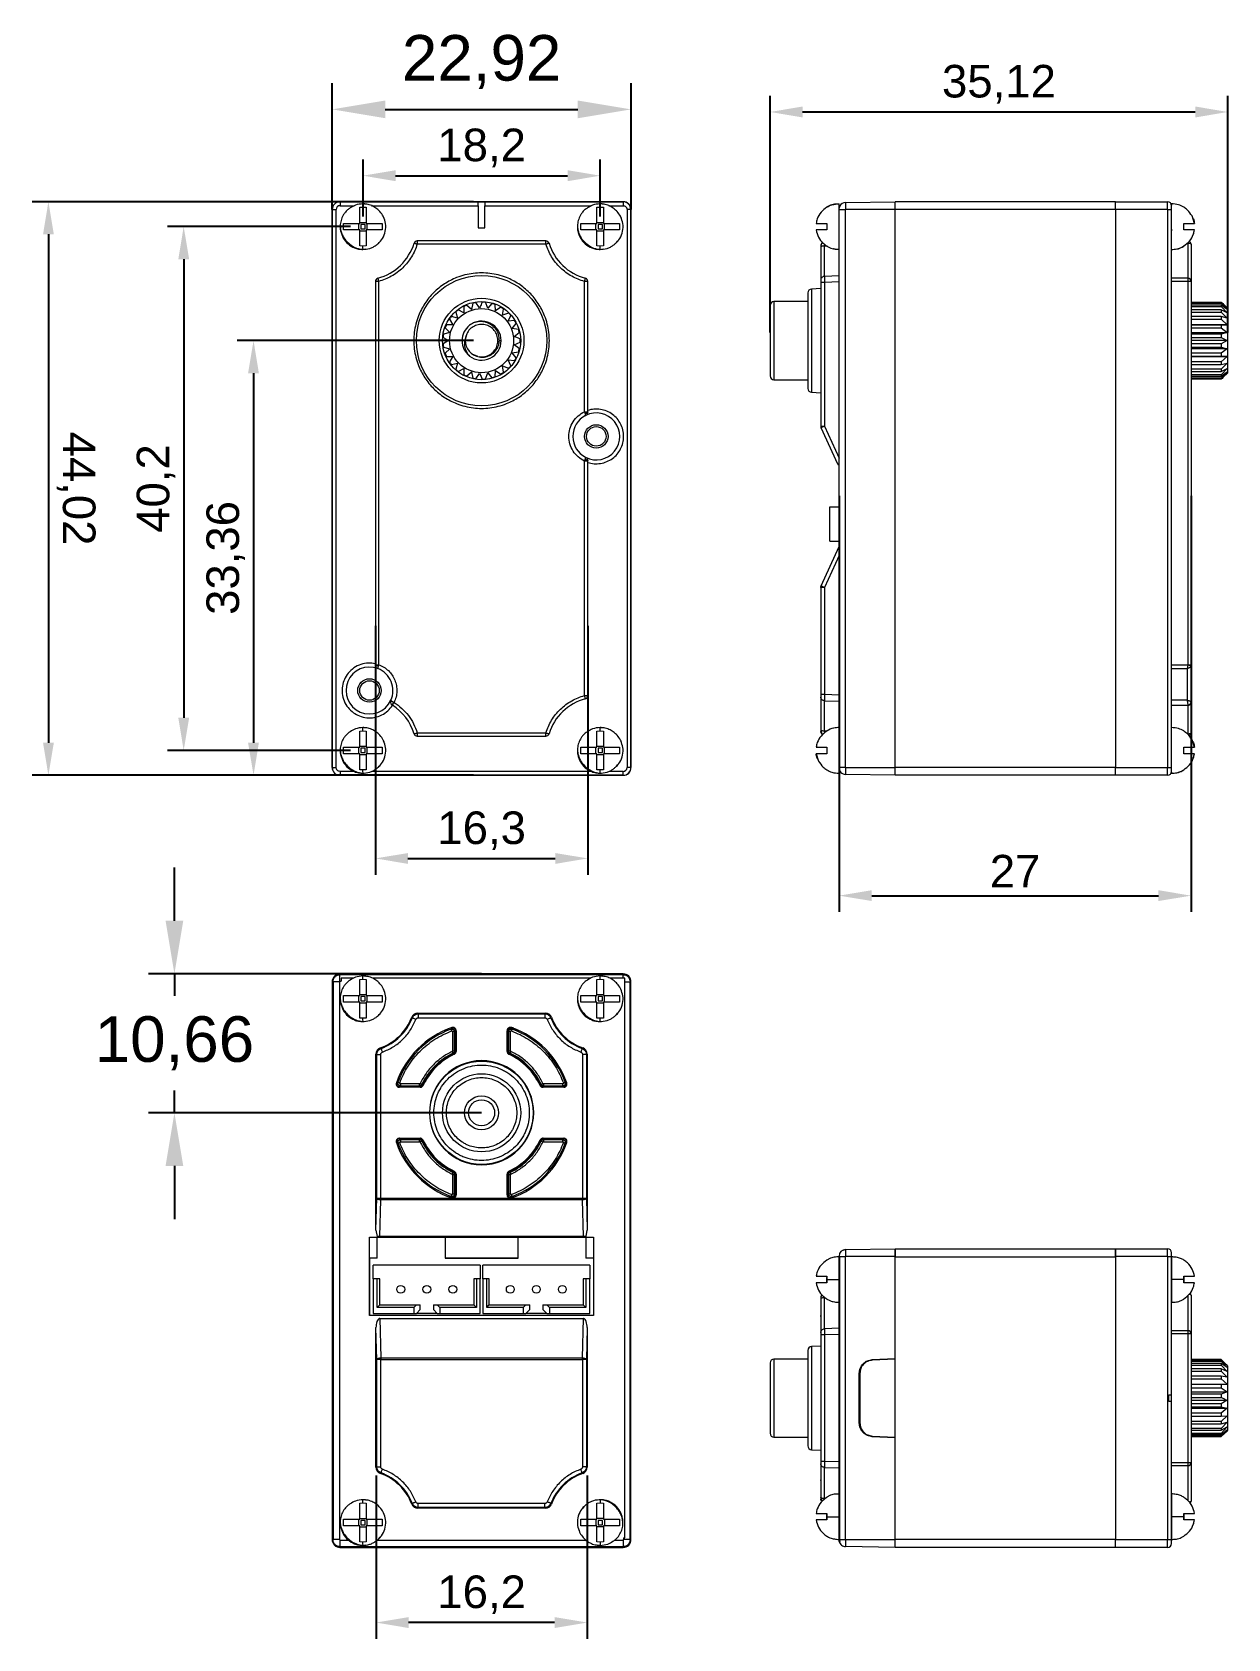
# Model space of a CAD drawing. Header units: millimetres. Extents: x 4 to 96, y 23 to 146.
import ezdxf

# ---------------------------------------------------------------- set-up
doc = ezdxf.new("R2010")
doc.units = ezdxf.units.MM
doc.layers.add('标注层', color=150, linetype='Continuous', lineweight=18)
doc.layers.add('标注层 @ 1', color=150, linetype='Continuous', lineweight=18)
doc.styles.get("Standard").update_dxf_attribs({"font": 'arial.ttf'})
doc.dimstyles.new('Annotative', dxfattribs={"dimscale": 0, "dimtxt": 2.5, "dimasz": 2.5, "dimexe": 1.25, "dimexo": 0.625, "dimtad": 1, "dimtxsty": 'Standard', "dimcen": 2.5, "dimadec": 0, "dimazin": 0, "dimtfac": 1, "dimtmove": 0, "dimatfit": 3, "dimfxl": 0, "dimarcsym": 0})
doc.dimstyles.new('ISO-25', dxfattribs={"dimtxt": 2.5, "dimasz": 2.5, "dimexe": 1.25, "dimexo": 0.625, "dimtad": 1, "dimtxsty": 'Standard', "dimcen": 2.5, "dimadec": 0, "dimazin": 0, "dimtfac": 1, "dimtmove": 0, "dimatfit": 3, "dimfxl": 0, "dimarcsym": 0})

msp = doc.modelspace()

# ---------------------------------------------------------------- blocks, each defined once
blk = doc.blocks.new('*D23')
at = {"layer": 'Defpoints', "color": 0, "transparency": 16777216}
for p in [(95.69, 140.29), (60.57, 122.74), (95.69, 122.74)]:
    blk.add_point(p, dxfattribs=at)
at = {"layer": '标注层', "color": 0, "lineweight": -2, "transparency": 16777216}
for p, q in [((60.57, 123.36), (60.57, 141.54)), ((95.69, 123.36), (95.69, 141.54)), ((63.07, 140.29), (93.19, 140.29))]:
    blk.add_line(p, q, dxfattribs=at)
at = {"layer": '标注层', "color": 0, "transparency": 16777216}
for points in [[(63.07, 140.71), (63.07, 139.87), (60.57, 140.29)], [(93.19, 140.71), (93.19, 139.87), (95.69, 140.29)]]:
    blk.add_solid(points, dxfattribs=at)
at = {"layer": '标注层', "color": 0, "transparency": 16777216, "insert": (78.13, 142.42), "char_height": 2.5, "attachment_point": 5}
blk.add_mtext('35,12', dxfattribs=at)
blk = doc.blocks.new('*D24')
at = {"layer": 'Defpoints', "color": 0, "transparency": 16777216}
for p in [(65.87, 111.45), (92.87, 111.45), (92.87, 80.14)]:
    blk.add_point(p, dxfattribs=at)
at = {"layer": '标注层', "color": 0, "lineweight": -2, "transparency": 16777216}
for p, q in [((65.87, 110.83), (65.87, 78.89)), ((92.87, 110.83), (92.87, 78.89)), ((68.37, 80.14), (90.37, 80.14))]:
    blk.add_line(p, q, dxfattribs=at)
at = {"layer": '标注层', "color": 0, "transparency": 16777216}
for points in [[(68.37, 80.56), (68.37, 79.73), (65.87, 80.14)], [(90.37, 80.56), (90.37, 79.73), (92.87, 80.14)]]:
    blk.add_solid(points, dxfattribs=at)
at = {"layer": '标注层', "color": 0, "transparency": 16777216, "insert": (79.37, 82.02), "char_height": 2.5, "attachment_point": 5}
blk.add_mtext('27', dxfattribs=at)
blk = doc.blocks.new('*D9')
at = {"layer": 'Defpoints', "color": 0, "transparency": 16777216}
for p in [(49.9, 140.49), (26.97, 132.8), (49.9, 132.8)]:
    blk.add_point(p, dxfattribs=at)
at = {"layer": '标注层', "color": 0, "lineweight": -2, "transparency": 16777216}
for p, q in [((26.97, 132.8), (26.97, 142.49)), ((49.9, 132.8), (49.9, 142.49)), ((31.05, 140.49), (45.82, 140.49))]:
    blk.add_line(p, q, dxfattribs=at)
at = {"layer": '标注层', "color": 0, "transparency": 16777216}
for points in [[(31.05, 141.17), (31.05, 139.81), (26.97, 140.49)], [(45.82, 141.17), (45.82, 139.81), (49.9, 140.49)]]:
    blk.add_solid(points, dxfattribs=at)
at = {"layer": '标注层', "color": 0, "transparency": 16777216, "insert": (38.44, 144.12), "char_height": 3.5, "attachment_point": 5}
blk.add_mtext('22,92', dxfattribs=at)
blk = doc.blocks.new('*D17')
at = {"layer": 'Defpoints', "color": 0, "transparency": 16777216}
for p in [(38.44, 133.4), (5.2, 89.38), (38.44, 89.38)]:
    blk.add_point(p, dxfattribs=at)
at = {"layer": '标注层', "color": 0, "lineweight": -2, "transparency": 16777216}
for p, q in [((37.81, 133.4), (3.95, 133.4)), ((5.2, 130.9), (5.2, 91.88)), ((37.81, 89.38), (3.95, 89.38))]:
    blk.add_line(p, q, dxfattribs=at)
at = {"layer": '标注层', "color": 0, "transparency": 16777216}
for points in [[(5.62, 130.9), (4.79, 130.9), (5.2, 133.4)], [(5.62, 91.88), (4.79, 91.88), (5.2, 89.38)]]:
    blk.add_solid(points, dxfattribs=at)
at = {"layer": '标注层', "color": 0, "transparency": 16777216, "insert": (7.33, 111.39), "char_height": 2.5, "attachment_point": 5, "rotation": 270.0001}
blk.add_mtext('44,02', dxfattribs=at)
blk = doc.blocks.new('*D11')
at = {"layer": 'Defpoints', "color": 0, "transparency": 16777216}
for p in [(14.87, 74.14), (38.44, 74.14), (38.44, 63.48)]:
    blk.add_point(p, dxfattribs=at)
at = {"layer": '标注层', "color": 0, "lineweight": -2, "transparency": 16777216}
for p, q in [((14.87, 78.22), (14.87, 82.3)), ((38.44, 74.14), (12.87, 74.14)), ((14.87, 74.14), (14.87, 72.44)), ((14.87, 63.48), (14.87, 65.18)), ((38.44, 63.48), (12.87, 63.48)), ((14.87, 59.4), (14.87, 55.32))]:
    blk.add_line(p, q, dxfattribs=at)
at = {"layer": '标注层', "color": 0, "transparency": 16777216}
for points in [[(14.19, 78.22), (15.55, 78.22), (14.87, 74.14)], [(14.19, 59.4), (15.55, 59.4), (14.87, 63.48)]]:
    blk.add_solid(points, dxfattribs=at)
at = {"layer": '标注层', "color": 0, "transparency": 16777216, "insert": (14.87, 68.81), "char_height": 3.5, "attachment_point": 5}
blk.add_mtext('10,66', dxfattribs=at)
blk = doc.blocks.new('*D22')
at = {"layer": 'Defpoints', "color": 0, "transparency": 16777216}
for p in [(47.54, 135.4), (29.34, 131.66), (47.54, 131.66)]:
    blk.add_point(p, dxfattribs=at)
at = {"layer": '标注层', "color": 0, "lineweight": -2, "transparency": 16777216}
for p, q in [((29.34, 132.28), (29.34, 136.65)), ((47.54, 132.28), (47.54, 136.65)), ((31.84, 135.4), (45.04, 135.4))]:
    blk.add_line(p, q, dxfattribs=at)
at = {"layer": '标注层', "color": 0, "transparency": 16777216}
for points in [[(31.84, 135.82), (31.84, 134.98), (29.34, 135.4)], [(45.04, 135.82), (45.04, 134.98), (47.54, 135.4)]]:
    blk.add_solid(points, dxfattribs=at)
at = {"layer": '标注层', "color": 0, "transparency": 16777216, "insert": (38.44, 137.53), "char_height": 2.5, "attachment_point": 5}
blk.add_mtext('18,2', dxfattribs=at)
blk = doc.blocks.new('*D18')
at = {"layer": 'Defpoints', "color": 0, "transparency": 16777216}
for p in [(29.01, 131.49), (15.58, 91.29), (29.01, 91.29)]:
    blk.add_point(p, dxfattribs=at)
at = {"layer": '标注层', "color": 0, "lineweight": -2, "transparency": 16777216}
for p, q in [((28.39, 131.49), (14.33, 131.49)), ((15.58, 128.99), (15.58, 93.79)), ((28.39, 91.29), (14.33, 91.29))]:
    blk.add_line(p, q, dxfattribs=at)
at = {"layer": '标注层', "color": 0, "transparency": 16777216}
for points in [[(15.17, 128.99), (16, 128.99), (15.58, 131.49)], [(15.17, 93.79), (16, 93.79), (15.58, 91.29)]]:
    blk.add_solid(points, dxfattribs=at)
at = {"layer": '标注层', "color": 0, "transparency": 16777216, "insert": (13.46, 111.39), "char_height": 2.5, "attachment_point": 5, "rotation": 90}
blk.add_mtext('40,2', dxfattribs=at)
blk = doc.blocks.new('*D19')
at = {"layer": 'Defpoints', "color": 0, "transparency": 16777216}
for p in [(38.44, 122.74), (20.94, 89.38), (38.44, 89.38)]:
    blk.add_point(p, dxfattribs=at)
at = {"layer": '标注层', "color": 0, "lineweight": -2, "transparency": 16777216}
for p, q in [((37.81, 122.74), (19.69, 122.74)), ((20.94, 120.24), (20.94, 91.88)), ((37.81, 89.38), (19.69, 89.38))]:
    blk.add_line(p, q, dxfattribs=at)
at = {"layer": '标注层', "color": 0, "transparency": 16777216}
for points in [[(20.52, 120.24), (21.35, 120.24), (20.94, 122.74)], [(20.52, 91.88), (21.35, 91.88), (20.94, 89.38)]]:
    blk.add_solid(points, dxfattribs=at)
at = {"layer": '标注层', "color": 0, "transparency": 16777216, "insert": (18.81, 106.06), "char_height": 2.5, "attachment_point": 5, "rotation": 90}
blk.add_mtext('33,36', dxfattribs=at)
blk = doc.blocks.new('*D21')
at = {"layer": 'Defpoints', "color": 0, "transparency": 16777216}
for p in [(30.34, 36.27), (46.54, 36.27), (30.34, 24.35)]:
    blk.add_point(p, dxfattribs=at)
at = {"layer": '标注层', "color": 0, "lineweight": -2, "transparency": 16777216}
for p, q in [((30.34, 35.64), (30.34, 23.1)), ((46.54, 35.64), (46.54, 23.1)), ((44.04, 24.35), (32.84, 24.35))]:
    blk.add_line(p, q, dxfattribs=at)
at = {"layer": '标注层', "color": 0, "transparency": 16777216}
for points in [[(32.84, 24.77), (32.84, 23.93), (30.34, 24.35)], [(44.04, 24.77), (44.04, 23.93), (46.54, 24.35)]]:
    blk.add_solid(points, dxfattribs=at)
at = {"layer": '标注层', "color": 0, "transparency": 16777216, "insert": (38.44, 26.48), "char_height": 2.5, "attachment_point": 5, "rotation": 0}
blk.add_mtext('16,2', dxfattribs=at)
blk = doc.blocks.new('*D20')
at = {"layer": 'Defpoints', "color": 0, "transparency": 16777216}
for p in [(30.29, 101.48), (46.59, 101.48), (46.59, 83)]:
    blk.add_point(p, dxfattribs=at)
at = {"layer": '标注层', "color": 0, "lineweight": -2, "transparency": 16777216}
for p, q in [((30.29, 100.86), (30.29, 81.75)), ((46.59, 100.86), (46.59, 81.75)), ((32.79, 83), (44.09, 83))]:
    blk.add_line(p, q, dxfattribs=at)
at = {"layer": '标注层', "color": 0, "transparency": 16777216}
for points in [[(32.79, 83.41), (32.79, 82.58), (30.29, 83)], [(44.09, 83.41), (44.09, 82.58), (46.59, 83)]]:
    blk.add_solid(points, dxfattribs=at)
at = {"layer": '标注层', "color": 0, "transparency": 16777216, "insert": (38.44, 85.12), "char_height": 2.5, "attachment_point": 5}
blk.add_mtext('16,3', dxfattribs=at)

# ---------------------------------------------------------------- dimensions: what is measured, and where the dimension line sits
at = {"layer": '标注层'}
dim = msp.add_linear_dim(base=(49.8975, 140.4939), p1=(26.9734, 132.8013), p2=(49.8975, 132.8013), dimstyle='ISO-25', override={"dimtxt": 3.5, "dimasz": 4.08, "dimexe": 2, "dimexo": 0, "dimgap": 1.524, "dimtih": 1, "dimtoh": 1, "dimzin": 0, "dimadec": 2, "dimtzin": 0}, dxfattribs=at)
dim.commit()
dim.dimension.update_dxf_attribs({"geometry": '*D9', "text_midpoint": (38.4355, 144.1212)})
dim = msp.add_linear_dim(base=(14.867, 74.139), p1=(38.435, 63.477), p2=(38.435, 74.139), angle=90, dimstyle='ISO-25', override={"dimtxt": 3.5, "dimasz": 4.08, "dimexe": 2, "dimexo": 0, "dimgap": 1.524, "dimtih": 1, "dimtoh": 1, "dimzin": 0, "dimadec": 2, "dimtzin": 0}, dxfattribs=at)
dim.commit()
dim.dimension.update_dxf_attribs({"geometry": '*D11', "text_midpoint": (14.867, 68.808)})
at = {"layer": '标注层 @ 1'}
for base, p1, p2, picture, middle in [((95.691, 140.289), (60.567, 122.739), (95.691, 122.739), '*D23', (78.129, 142.416)), ((47.535, 135.401), (29.335, 131.656), (47.535, 131.656), '*D22', (38.435, 137.528)), ((92.867, 80.143), (65.867, 111.452), (92.867, 111.452), '*D24', (79.367, 82.023)), ((46.585, 82.997), (30.285, 101.481), (46.585, 101.481), '*D20', (38.435, 85.125))]:
    dim = msp.add_linear_dim(base=base, p1=p1, p2=p2, dimstyle='Annotative', override={"dimscale": 1, "dimtix": 0, "dimtofl": 1, "dimtmove": 0, "dimatfit": 3}, dxfattribs=at)
    dim.commit()
    dim.dimension.update_dxf_attribs({"geometry": picture, "text_midpoint": middle})
for base, p1, p2, angle, picture, middle, dimtype in [((5.204, 89.379), (38.435, 133.399), (38.435, 89.379), 270.00009, '*D17', (5.204, 111.389), 161), ((15.583, 91.289), (29.014, 131.489), (29.014, 91.289), 90, '*D18', (15.583, 111.389), 160), ((20.938, 89.377), (38.435, 122.739), (38.435, 89.377), 90, '*D19', (20.938, 106.058), 160)]:
    dim = msp.add_linear_dim(base=base, p1=p1, p2=p2, angle=angle, dimstyle='Annotative', override={"dimscale": 1, "dimtix": 0, "dimtofl": 1, "dimtmove": 0, "dimatfit": 3}, dxfattribs=at)
    dim.commit()
    dim.dimension.update_dxf_attribs({"geometry": picture, "text_midpoint": middle, "dimtype": dimtype})
dim = msp.add_aligned_dim(p1=(46.535, 36.269), p2=(30.335, 36.269), distance=11.921, dimstyle='Annotative', override={"dimscale": 1, "dimtix": 0, "dimtofl": 1, "dimtmove": 0, "dimatfit": 3}, dxfattribs=at)
dim.commit()
dim.dimension.update_dxf_attribs({"geometry": '*D21', "text_midpoint": (38.435, 26.476)})

# ---------------------------------------------------------------- linework, layer by layer
at = {"color": 7, "linetype": 'Continuous', "lineweight": 15}
for p, q in [((27.573, 133.401), (35.385, 133.401)), ((49.295, 133.399), (27.575, 133.399)), ((27.575, 133.399), (27.575, 133.099)), ((35.385, 133.399), (35.385, 133.401)), ((35.385, 133.401), (35.392, 133.399)), ((35.435, 133.401), (35.435, 133.399)), ((35.435, 133.401), (41.435, 133.401)), ((38.185, 133.382), (38.685, 133.382)), ((38.185, 133.099), (38.185, 133.382)), ((38.685, 133.382), (38.685, 133.099)), ((41.435, 133.399), (41.435, 133.401)), ((41.479, 133.399), (41.486, 133.401)), ((41.486, 133.401), (41.486, 133.399)), ((41.486, 133.401), (49.298, 133.401)), ((49.295, 133.399), (49.295, 133.099)), ((66.359, 133.335), (70.167, 133.401)), ((70.167, 132.801), (70.167, 133.401)), ((70.167, 132.799), (70.167, 133.399)), ((87.067, 133.399), (70.167, 133.399)), ((87.067, 133.399), (91.067, 133.399)), ((87.067, 132.799), (87.067, 133.399)), ((91.067, 132.799), (91.067, 133.399)), ((26.973, 89.977), (26.973, 132.801)), ((26.975, 132.799), (27.275, 132.799)), ((26.975, 132.799), (26.975, 89.979)), ((27.275, 89.979), (27.275, 132.799)), ((29.085, 132.974), (29.336, 132.989)), ((29.085, 131.739), (29.085, 132.307)), ((29.336, 132.989), (29.585, 132.974)), ((38.185, 133.099), (38.185, 131.389)), ((38.685, 131.389), (38.685, 133.099)), ((47.285, 132.974), (47.536, 132.989)), ((47.285, 131.739), (47.285, 132.307)), ((47.536, 132.989), (47.785, 132.974)), ((49.595, 132.799), (49.595, 89.979)), ((49.895, 132.799), (49.595, 132.799)), ((49.895, 89.979), (49.895, 132.799)), ((49.898, 132.801), (49.898, 89.977)), ((65.867, 90.103), (65.867, 133.081)), ((65.867, 133.081), (65.951, 133.081)), ((65.878, 90.103), (65.878, 132.801)), ((70.167, 132.801), (66.359, 132.801)), ((66.359, 89.977), (66.359, 132.801)), ((70.167, 89.977), (70.167, 132.801)), ((87.067, 132.799), (70.167, 132.799)), ((91.067, 132.799), (87.067, 132.799)), ((87.067, 132.799), (87.067, 89.979)), ((91.067, 132.799), (91.367, 132.799)), ((91.067, 132.799), (91.067, 89.979)), ((91.367, 132.799), (91.367, 133.099)), ((91.367, 89.979), (91.367, 132.799)), ((93.131, 131.739), (92.944, 132.307)), ((27.851, 131.239), (27.851, 131.739)), ((29.014, 131.239), (29.014, 131.739)), ((29.085, 131.811), (29.585, 131.811)), ((29.085, 131.168), (29.585, 131.168)), ((29.169, 131.656), (29.169, 131.323)), ((29.502, 131.656), (29.169, 131.656)), ((29.169, 131.323), (29.502, 131.323)), ((29.502, 131.323), (29.502, 131.656)), ((29.657, 131.239), (29.657, 131.739)), ((30.82, 131.739), (30.82, 131.239)), ((38.185, 131.389), (38.685, 131.389)), ((46.051, 131.239), (46.051, 131.739)), ((47.214, 131.239), (47.214, 131.739)), ((47.285, 131.811), (47.785, 131.811)), ((47.285, 131.168), (47.785, 131.168)), ((47.369, 131.656), (47.369, 131.323)), ((47.702, 131.656), (47.369, 131.656)), ((47.369, 131.323), (47.702, 131.323)), ((47.702, 131.323), (47.702, 131.656)), ((47.857, 131.239), (47.857, 131.739)), ((49.02, 131.739), (49.02, 131.239)), ((64.925, 131.739), (64.925, 131.239)), ((91.367, 131.287), (91.367, 131.169)), ((92.31, 131.239), (92.31, 131.739)), ((29.336, 129.989), (29.085, 130.005)), ((29.335, 129.739), (29.553, 129.777)), ((29.585, 130.004), (29.336, 129.989)), ((33.497, 130.389), (33.497, 130.139)), ((43.373, 130.389), (33.497, 130.389)), ((43.373, 130.139), (33.497, 130.139)), ((43.373, 130.139), (43.373, 130.389)), ((47.536, 129.989), (47.285, 130.005)), ((47.535, 129.739), (47.753, 129.777)), ((47.785, 130.004), (47.536, 129.989)), ((64.752, 127.675), (64.752, 130.013)), ((64.966, 129.969), (64.915, 129.989)), ((92.319, 129.989), (92.31, 130.005)), ((92.617, 130.213), (92.617, 127.526)), ((30.285, 127.284), (30.285, 97.869)), ((30.535, 127.284), (30.285, 127.284)), ((30.535, 127.284), (30.535, 97.869)), ((46.335, 117.287), (46.335, 127.284)), ((46.585, 127.284), (46.335, 127.284)), ((46.585, 117.287), (46.585, 127.284)), ((64.467, 127.206), (64.467, 116.179)), ((65.867, 127.718), (64.752, 127.675)), ((65.867, 127.247), (64.752, 127.206)), ((64.752, 127.206), (64.752, 116.179)), ((92.617, 127.526), (91.367, 127.526)), ((92.617, 127.284), (91.367, 127.284)), ((92.617, 127.526), (92.617, 127.284)), ((92.617, 127.284), (92.617, 97.869)), ((92.867, 127.284), (92.617, 127.284)), ((92.867, 127.284), (92.867, 97.869)), ((64.467, 126.739), (63.752, 126.702)), ((36.595, 124.468), (36.117, 124.58)), ((36.453, 124.937), (36.595, 124.468)), ((37.083, 124.871), (36.648, 125.098)), ((37.062, 125.361), (37.083, 124.871)), ((37.655, 125.141), (37.291, 125.469)), ((37.757, 125.62), (37.655, 125.141)), ((38.277, 125.259), (38.005, 125.668)), ((38.909, 125.22), (38.747, 125.683)), ((39.229, 125.591), (38.909, 125.22)), ((39.511, 125.024), (39.47, 125.513)), ((39.913, 125.304), (39.511, 125.024)), ((40.045, 124.685), (40.127, 125.168)), ((40.505, 124.856), (40.045, 124.685)), ((40.478, 124.223), (40.678, 124.672)), ((63.467, 125.739), (60.867, 125.739)), ((92.867, 125.699), (95.191, 125.699)), ((95.191, 125.668), (92.867, 125.668)), ((92.867, 125.62), (95.191, 125.62)), ((95.191, 125.469), (92.867, 125.469)), ((92.867, 125.361), (95.191, 125.361)), ((95.191, 125.098), (92.867, 125.098)), ((92.867, 124.937), (95.191, 124.937)), ((95.191, 124.58), (92.867, 124.58)), ((95.626, 125.259), (95.191, 125.668)), ((95.191, 125.62), (95.626, 125.141)), ((95.626, 125.141), (95.191, 125.469)), ((95.191, 125.361), (95.626, 124.871)), ((95.626, 124.871), (95.191, 125.098)), ((95.191, 124.937), (95.626, 124.468)), ((95.626, 124.468), (95.191, 124.58)), ((95.691, 125.199), (95.312, 125.579)), ((95.691, 120.279), (95.691, 125.199)), ((35.99, 123.367), (35.517, 123.235)), ((35.639, 123.71), (35.99, 123.367)), ((36.223, 123.956), (35.732, 123.945)), ((35.969, 124.375), (36.223, 123.956)), ((40.966, 124.275), (40.478, 124.223)), ((40.783, 123.669), (41.088, 124.053)), ((41.268, 123.597), (40.783, 123.669)), ((40.941, 123.056), (41.331, 123.352)), ((92.867, 124.375), (95.191, 124.375)), ((92.867, 123.956), (95.626, 123.956)), ((95.191, 123.945), (92.867, 123.945)), ((92.867, 123.71), (95.191, 123.71)), ((92.867, 123.367), (95.626, 123.367)), ((95.191, 124.375), (95.626, 123.956)), ((95.626, 123.956), (95.191, 123.945)), ((95.191, 123.945), (95.191, 123.71)), ((95.191, 123.71), (95.626, 123.367)), ((95.626, 123.367), (95.191, 123.235)), ((35.486, 122.985), (35.91, 122.739)), ((35.91, 122.739), (35.486, 122.494)), ((35.517, 122.243), (35.99, 122.111)), ((35.99, 122.111), (35.639, 121.768)), ((37.302, 123.266), (37.21, 122.929)), ((39.801, 122.739), (39.935, 122.739)), ((41.393, 122.866), (40.941, 123.056)), ((40.941, 122.423), (41.393, 122.613)), ((41.331, 122.126), (40.941, 122.423)), ((95.191, 123.235), (92.867, 123.235)), ((92.867, 122.985), (95.191, 122.985)), ((95.626, 122.739), (92.867, 122.739)), ((95.191, 122.494), (92.867, 122.494)), ((92.867, 122.243), (95.191, 122.243)), ((95.626, 122.111), (92.867, 122.111)), ((95.191, 122.985), (95.626, 122.739)), ((95.626, 122.739), (95.191, 122.494)), ((95.191, 122.243), (95.626, 122.111)), ((95.626, 122.111), (95.191, 121.768)), ((35.732, 121.533), (36.223, 121.523)), ((36.223, 121.523), (35.969, 121.103)), ((36.117, 120.899), (36.595, 121.011)), ((36.595, 121.011), (36.453, 120.541)), ((37.804, 121.666), (38.122, 121.537)), ((40.478, 121.255), (40.966, 121.204)), ((40.678, 120.807), (40.478, 121.255)), ((40.783, 121.81), (41.268, 121.881)), ((41.088, 121.425), (40.783, 121.81)), ((95.191, 121.768), (92.867, 121.768)), ((92.867, 121.533), (95.191, 121.533)), ((95.626, 121.523), (92.867, 121.523)), ((95.191, 121.103), (92.867, 121.103)), ((92.867, 120.899), (95.191, 120.899)), ((95.191, 121.533), (95.626, 121.523)), ((95.626, 121.523), (95.191, 121.103)), ((95.626, 121.011), (95.191, 120.541)), ((95.191, 120.899), (95.626, 121.011)), ((36.648, 120.38), (37.083, 120.607)), ((37.083, 120.607), (37.062, 120.117)), ((37.291, 120.01), (37.655, 120.338)), ((37.655, 120.338), (37.757, 119.858)), ((38.005, 119.811), (38.277, 120.219)), ((38.747, 119.796), (38.909, 120.259)), ((38.909, 120.259), (39.229, 119.888)), ((39.47, 119.966), (39.511, 120.455)), ((39.511, 120.455), (39.913, 120.175)), ((40.045, 120.794), (40.505, 120.623)), ((40.127, 120.31), (40.045, 120.794)), ((60.867, 119.739), (63.467, 119.739)), ((95.191, 120.541), (92.867, 120.541)), ((92.867, 120.38), (95.191, 120.38)), ((95.191, 120.117), (92.867, 120.117)), ((92.867, 120.01), (95.191, 120.01)), ((95.191, 119.858), (92.867, 119.858)), ((92.867, 119.811), (95.191, 119.811)), ((95.191, 119.78), (92.867, 119.78)), ((95.626, 120.607), (95.191, 120.117)), ((95.191, 120.38), (95.626, 120.607)), ((95.626, 120.338), (95.191, 119.858)), ((95.191, 120.01), (95.626, 120.338)), ((95.191, 119.811), (95.626, 120.219)), ((95.312, 119.9), (95.691, 120.279)), ((63.752, 118.777), (64.467, 118.739)), ((46.335, 117.287), (46.585, 117.287)), ((46.585, 117.287), (46.585, 117.262)), ((64.467, 116.179), (64.752, 116.179)), ((65.772, 113.246), (64.494, 116.055)), ((64.752, 116.179), (65.867, 113.727)), ((46.335, 95.494), (46.335, 113.492)), ((46.585, 113.492), (46.335, 113.492)), ((46.585, 113.492), (46.585, 113.516)), ((46.585, 95.494), (46.585, 113.492)), ((65.167, 107.339), (65.167, 109.989)), ((65.167, 109.989), (65.867, 109.989)), ((65.167, 107.339), (65.867, 107.339)), ((64.494, 103.924), (65.867, 106.942)), ((65.867, 106.252), (64.752, 103.799)), ((64.467, 103.799), (64.467, 95.573)), ((64.752, 103.799), (64.467, 103.799)), ((64.752, 103.799), (64.752, 95.573)), ((30.285, 97.869), (30.535, 97.869)), ((30.285, 97.869), (30.285, 97.851)), ((30.535, 97.869), (30.506, 97.769)), ((92.567, 97.571), (92.567, 95.141)), ((92.617, 97.869), (92.614, 97.851)), ((92.617, 97.869), (92.867, 97.869)), ((92.867, 97.869), (92.849, 97.769)), ((31.69, 94.988), (31.724, 94.971)), ((46.335, 95.494), (46.585, 95.494)), ((65.867, 95.531), (64.752, 95.573)), ((64.752, 95.103), (65.867, 95.061)), ((64.752, 92.765), (64.752, 95.103)), ((92.865, 94.988), (92.867, 94.971)), ((31.584, 94.763), (31.589, 94.76)), ((91.367, 94.763), (92.617, 94.763)), ((92.617, 94.763), (92.617, 94.76)), ((92.617, 94.76), (92.617, 92.566)), ((29.085, 92.774), (29.336, 92.789)), ((29.336, 92.789), (29.585, 92.774)), ((33.497, 92.639), (43.373, 92.639)), ((33.497, 92.639), (33.497, 92.389)), ((43.373, 92.389), (43.373, 92.639)), ((47.285, 92.774), (47.536, 92.789)), ((47.536, 92.789), (47.785, 92.774)), ((64.477, 92.855), (64.467, 92.874)), ((64.915, 92.789), (64.924, 92.774)), ((27.851, 91.039), (27.851, 91.539)), ((29.014, 91.039), (29.014, 91.539)), ((29.085, 91.539), (29.085, 92.107)), ((29.085, 91.611), (29.585, 91.611)), ((29.502, 91.456), (29.169, 91.456)), ((29.169, 91.456), (29.169, 91.123)), ((29.502, 91.123), (29.502, 91.456)), ((29.657, 91.039), (29.657, 91.539)), ((30.82, 91.539), (30.82, 91.039)), ((33.497, 92.389), (43.373, 92.389)), ((46.051, 91.039), (46.051, 91.539)), ((47.214, 91.039), (47.214, 91.539)), ((47.285, 91.539), (47.285, 92.107)), ((47.285, 91.611), (47.785, 91.611)), ((47.369, 91.456), (47.369, 91.123)), ((47.702, 91.456), (47.369, 91.456)), ((47.702, 91.123), (47.702, 91.456)), ((47.857, 91.039), (47.857, 91.539)), ((49.02, 91.539), (49.02, 91.039)), ((64.924, 91.539), (64.924, 91.039)), ((65.867, 91.492), (65.867, 91.61)), ((92.31, 91.039), (92.31, 91.539)), ((93.131, 91.539), (92.944, 92.107)), ((29.085, 90.968), (29.585, 90.968)), ((29.169, 91.123), (29.502, 91.123)), ((47.285, 90.968), (47.785, 90.968)), ((47.369, 91.123), (47.702, 91.123)), ((64.103, 91.039), (64.29, 90.472)), ((65.867, 90.103), (65.867, 89.977)), ((65.867, 90.103), (65.878, 90.103)), ((26.975, 89.979), (27.275, 89.979)), ((49.298, 89.377), (27.573, 89.377)), ((27.575, 89.679), (27.575, 89.379)), ((27.575, 89.379), (49.295, 89.379)), ((29.336, 89.789), (29.085, 89.805)), ((29.335, 89.539), (29.553, 89.577)), ((29.585, 89.804), (29.336, 89.789)), ((47.536, 89.789), (47.285, 89.805)), ((47.535, 89.539), (47.753, 89.577)), ((47.785, 89.804), (47.536, 89.789)), ((49.295, 89.379), (49.295, 89.679)), ((49.895, 89.979), (49.595, 89.979)), ((65.884, 89.977), (65.867, 89.977)), ((66.359, 89.977), (70.167, 89.977)), ((70.167, 89.377), (66.359, 89.444)), ((87.067, 89.979), (70.167, 89.979)), ((70.167, 89.379), (70.167, 89.979)), ((70.167, 89.377), (70.167, 89.977)), ((87.067, 89.379), (70.167, 89.379)), ((87.067, 89.979), (91.067, 89.979)), ((87.067, 89.379), (87.067, 89.979)), ((91.067, 89.379), (87.067, 89.379)), ((91.067, 89.979), (91.367, 89.979)), ((91.067, 89.379), (91.067, 89.979)), ((92.319, 89.789), (92.31, 89.805)), ((27.573, 74.139), (27.573, 74.073)), ((35.385, 74.139), (27.573, 74.139)), ((49.298, 74.073), (27.573, 74.073)), ((35.477, 74.109), (35.385, 74.139)), ((35.436, 74.137), (35.392, 74.137)), ((35.436, 74.139), (35.527, 74.109)), ((41.436, 74.139), (35.436, 74.139)), ((35.436, 74.123), (35.436, 74.139)), ((40.345, 74.091), (36.526, 74.091)), ((41.344, 74.109), (41.436, 74.139)), ((41.486, 74.139), (41.394, 74.109)), ((41.436, 74.139), (41.436, 74.123)), ((41.479, 74.137), (41.436, 74.137)), ((49.298, 74.139), (41.486, 74.139)), ((49.298, 74.073), (49.298, 74.139)), ((49.298, 73.819), (49.298, 74.073)), ((26.973, 73.539), (26.973, 30.715)), ((27.04, 73.539), (26.973, 73.539)), ((27.04, 73.539), (27.04, 30.715)), ((27.54, 73.539), (27.04, 73.539)), ((27.54, 73.539), (27.54, 30.715)), ((27.573, 73.573), (27.652, 73.573)), ((28.607, 73.819), (27.652, 73.819)), ((27.652, 73.819), (27.652, 73.573)), ((29.085, 73.712), (29.336, 73.727)), ((29.085, 72.477), (29.085, 73.044)), ((29.336, 73.727), (29.585, 73.712)), ((46.807, 73.819), (30.064, 73.819)), ((47.285, 73.712), (47.536, 73.727)), ((47.285, 72.477), (47.285, 73.044)), ((47.536, 73.727), (47.785, 73.712)), ((49.432, 73.819), (48.264, 73.819)), ((49.432, 30.841), (49.432, 73.819)), ((49.831, 30.715), (49.831, 73.539)), ((49.898, 73.539), (49.831, 73.539)), ((49.898, 30.715), (49.898, 73.539)), ((27.851, 71.977), (27.851, 72.477)), ((29.014, 71.977), (29.014, 72.477)), ((29.085, 72.549), (29.585, 72.549)), ((29.085, 71.906), (29.585, 71.906)), ((29.502, 72.394), (29.169, 72.394)), ((29.169, 72.394), (29.169, 72.061)), ((29.169, 72.061), (29.502, 72.061)), ((29.502, 72.061), (29.502, 72.394)), ((29.657, 71.977), (29.657, 72.477)), ((30.82, 72.477), (30.82, 71.977)), ((46.051, 71.977), (46.051, 72.477)), ((47.214, 71.977), (47.214, 72.477)), ((47.285, 72.549), (47.785, 72.549)), ((47.285, 71.906), (47.785, 71.906)), ((47.702, 72.394), (47.369, 72.394)), ((47.369, 72.394), (47.369, 72.061)), ((47.369, 72.061), (47.702, 72.061)), ((47.702, 72.061), (47.702, 72.394)), ((47.857, 71.977), (47.857, 72.477)), ((49.02, 72.477), (49.02, 71.977)), ((29.336, 70.727), (29.085, 70.743)), ((29.335, 70.477), (29.553, 70.515)), ((29.585, 70.742), (29.336, 70.727)), ((33.074, 70.805), (33.116, 70.751)), ((33.541, 71.127), (33.581, 71.069)), ((33.541, 71.127), (43.33, 71.127)), ((33.581, 71.069), (43.29, 71.069)), ((33.581, 70.769), (43.29, 70.769)), ((43.33, 71.127), (43.29, 71.069)), ((43.755, 70.751), (43.797, 70.805)), ((47.536, 70.727), (47.285, 70.743)), ((47.535, 70.477), (47.753, 70.515)), ((47.785, 70.742), (47.536, 70.727)), ((36.096, 69.895), (36.17, 69.971)), ((36.215, 69.707), (36.215, 68.234)), ((36.364, 69.707), (36.436, 69.783)), ((36.364, 68.234), (36.364, 69.707)), ((36.436, 69.783), (36.436, 68.189)), ((36.48, 69.777), (36.48, 68.192)), ((40.391, 68.192), (40.391, 69.777)), ((40.436, 69.783), (40.507, 69.707)), ((40.436, 68.189), (40.436, 69.783)), ((40.656, 69.707), (40.507, 69.707)), ((40.507, 69.707), (40.507, 68.234)), ((40.656, 68.234), (40.656, 69.707)), ((40.701, 69.971), (40.775, 69.895)), ((30.335, 67.985), (30.394, 67.944)), ((30.335, 54.465), (30.335, 67.985)), ((30.394, 56.917), (30.394, 67.944)), ((30.723, 68.413), (30.668, 68.456)), ((30.694, 56.917), (30.694, 67.944)), ((36.215, 68.234), (36.364, 68.234)), ((36.251, 68.054), (36.32, 68.008)), ((36.436, 68.189), (36.364, 68.234)), ((40.507, 68.234), (40.436, 68.189)), ((40.551, 68.008), (40.62, 68.054)), ((46.203, 68.456), (46.148, 68.413)), ((46.177, 67.944), (46.177, 56.917)), ((46.535, 67.985), (46.477, 67.944)), ((46.477, 67.944), (46.477, 56.917)), ((46.535, 67.985), (46.535, 54.465)), ((31.942, 65.743), (32.018, 65.817)), ((32.13, 65.477), (32.206, 65.548)), ((33.724, 65.477), (32.13, 65.477)), ((33.721, 65.432), (32.136, 65.432)), ((33.679, 65.698), (32.206, 65.698)), ((32.206, 65.698), (32.206, 65.548)), ((32.206, 65.548), (33.679, 65.548)), ((33.679, 65.548), (33.724, 65.477)), ((33.905, 65.592), (33.859, 65.662)), ((43.012, 65.662), (42.966, 65.592)), ((43.147, 65.477), (43.192, 65.548)), ((44.741, 65.477), (43.147, 65.477)), ((44.735, 65.432), (43.15, 65.432)), ((44.665, 65.698), (43.192, 65.698)), ((43.192, 65.698), (43.192, 65.548)), ((43.192, 65.548), (44.665, 65.548)), ((44.665, 65.548), (44.741, 65.477)), ((44.853, 65.817), (44.929, 65.743)), ((32.018, 61.138), (31.942, 61.211)), ((32.206, 61.406), (32.13, 61.477)), ((32.13, 61.477), (33.724, 61.477)), ((32.136, 61.522), (33.721, 61.522)), ((33.679, 61.406), (32.206, 61.406)), ((32.206, 61.256), (33.679, 61.256)), ((33.724, 61.477), (33.679, 61.406)), ((33.679, 61.256), (33.679, 61.406)), ((33.859, 61.292), (33.905, 61.362)), ((42.966, 61.362), (43.012, 61.292)), ((43.192, 61.406), (43.147, 61.477)), ((43.147, 61.477), (44.741, 61.477)), ((43.15, 61.522), (44.735, 61.522)), ((44.665, 61.406), (43.192, 61.406)), ((43.192, 61.256), (44.665, 61.256)), ((44.741, 61.477), (44.665, 61.406)), ((44.665, 61.256), (44.665, 61.406)), ((44.929, 61.211), (44.853, 61.138)), ((36.215, 58.721), (36.215, 57.248)), ((36.32, 58.947), (36.251, 58.901)), ((36.364, 58.721), (36.436, 58.766)), ((36.364, 57.248), (36.364, 58.721)), ((36.436, 58.766), (36.436, 57.172)), ((36.48, 58.762), (36.48, 57.177)), ((40.391, 57.177), (40.391, 58.762)), ((40.436, 58.766), (40.507, 58.721)), ((40.436, 57.172), (40.436, 58.766)), ((40.507, 58.721), (40.507, 57.248)), ((40.656, 58.721), (40.507, 58.721)), ((40.62, 58.901), (40.551, 58.947)), ((40.656, 57.248), (40.656, 58.721)), ((30.335, 54.465), (30.394, 56.917)), ((30.394, 56.917), (30.694, 56.917)), ((30.627, 53.984), (30.694, 56.793)), ((30.694, 56.917), (46.177, 56.917)), ((30.694, 56.793), (30.694, 56.917)), ((46.177, 56.793), (30.694, 56.793)), ((36.17, 56.983), (36.096, 57.06)), ((36.215, 57.248), (36.364, 57.248)), ((36.436, 57.172), (36.364, 57.248)), ((40.507, 57.248), (40.436, 57.172)), ((40.775, 57.06), (40.701, 56.983)), ((46.177, 56.917), (46.477, 56.917)), ((46.177, 56.793), (46.177, 56.917)), ((46.244, 53.984), (46.177, 56.793)), ((46.477, 56.917), (46.535, 54.465)), ((30.335, 54.465), (30.417, 53.979)), ((46.454, 53.979), (46.535, 54.465)), ((29.835, 53.927), (47.035, 53.927)), ((29.835, 52.327), (29.835, 53.927)), ((46.454, 53.979), (30.417, 53.979)), ((30.435, 52.353), (30.435, 53.927)), ((30.627, 53.984), (46.244, 53.984)), ((35.635, 53.927), (35.635, 52.353)), ((41.235, 52.353), (41.235, 53.927)), ((46.435, 53.927), (46.435, 52.353)), ((47.035, 53.927), (47.035, 52.327)), ((66.359, 52.971), (70.167, 53.037)), ((70.167, 52.437), (70.167, 53.037)), ((87.067, 53.035), (91.067, 53.035)), ((87.067, 52.435), (87.067, 53.035)), ((91.067, 52.435), (91.067, 53.035)), ((29.835, 52.353), (30.435, 52.353)), ((29.835, 47.927), (29.835, 52.327)), ((29.835, 52.327), (29.835, 47.927)), ((30.435, 52.327), (29.835, 52.327)), ((30.435, 52.327), (30.435, 52.353)), ((35.635, 52.353), (35.635, 52.327)), ((35.635, 52.353), (41.235, 52.353)), ((35.635, 52.327), (41.235, 52.327)), ((41.235, 52.327), (41.235, 52.353)), ((46.435, 52.353), (46.435, 52.327)), ((46.435, 52.353), (47.035, 52.353)), ((47.035, 52.327), (46.435, 52.327)), ((47.035, 52.327), (47.035, 47.927)), ((64.924, 52.16), (64.924, 52.16)), ((65.867, 52.437), (65.884, 52.437)), ((65.867, 52.437), (65.867, 52.358)), ((65.867, 30.579), (65.867, 52.358)), ((65.867, 52.358), (65.932, 52.358)), ((65.932, 30.713), (65.932, 52.358)), ((66.359, 30.713), (66.359, 52.437)), ((70.167, 52.437), (66.359, 52.437)), ((70.167, 53.025), (70.167, 52.437)), ((70.167, 53.025), (87.067, 53.025)), ((70.167, 44.625), (70.167, 52.437)), ((70.167, 52.425), (87.067, 52.425)), ((87.067, 53.025), (87.067, 52.425)), ((91.067, 52.435), (87.067, 52.435)), ((87.067, 52.435), (87.067, 30.715)), ((87.067, 52.425), (87.067, 30.715)), ((91.067, 52.435), (91.367, 52.435)), ((91.067, 52.435), (91.067, 30.715)), ((91.367, 41.825), (91.367, 52.435)), ((38.34, 51.777), (30.13, 51.777)), ((30.13, 50.727), (30.13, 51.777)), ((30.43, 50.727), (30.13, 50.727)), ((30.13, 50.727), (30.13, 48.077)), ((30.43, 48.527), (30.43, 50.727)), ((30.63, 50.727), (30.43, 50.727)), ((30.63, 48.727), (30.63, 50.727)), ((37.84, 50.727), (37.84, 48.727)), ((38.04, 50.727), (37.84, 50.727)), ((38.04, 50.727), (38.04, 48.527)), ((38.34, 50.727), (38.04, 50.727)), ((38.34, 51.777), (38.34, 50.727)), ((38.34, 48.077), (38.34, 50.727)), ((46.74, 51.777), (38.53, 51.777)), ((38.53, 50.727), (38.53, 51.777)), ((38.83, 50.727), (38.53, 50.727)), ((38.53, 50.727), (38.53, 48.077)), ((38.83, 48.527), (38.83, 50.727)), ((39.03, 50.727), (38.83, 50.727)), ((39.03, 48.727), (39.03, 50.727)), ((46.24, 50.727), (46.24, 48.727)), ((46.44, 50.727), (46.24, 50.727)), ((46.44, 50.727), (46.44, 48.527)), ((46.74, 50.727), (46.44, 50.727)), ((46.74, 51.777), (46.74, 50.727)), ((46.74, 48.077), (46.74, 50.727)), ((64.103, 50.925), (64.29, 50.925)), ((64.924, 50.925), (64.915, 50.675)), ((64.915, 50.675), (64.921, 50.836)), ((64.915, 50.675), (64.924, 50.425)), ((64.924, 50.425), (64.915, 50.675)), ((92.319, 50.675), (92.31, 50.925)), ((92.31, 50.925), (92.319, 50.675)), ((92.31, 50.425), (92.319, 50.675)), ((92.319, 50.675), (92.313, 50.514)), ((93.131, 50.925), (93.108, 50.925)), ((64.103, 50.425), (64.189, 50.425)), ((93.131, 50.425), (92.944, 50.425)), ((30.43, 48.527), (30.63, 48.727)), ((33.235, 48.527), (30.43, 48.527)), ((30.63, 48.727), (33.435, 48.727)), ((33.435, 48.727), (33.235, 48.527)), ((33.235, 48.527), (33.235, 48.077)), ((33.435, 48.727), (33.735, 48.727)), ((33.435, 48.077), (33.735, 48.377)), ((33.735, 48.377), (33.735, 48.727)), ((34.735, 48.727), (34.735, 48.377)), ((34.735, 48.727), (35.035, 48.727)), ((34.735, 48.377), (35.035, 48.077)), ((35.235, 48.527), (35.035, 48.727)), ((35.035, 48.727), (37.84, 48.727)), ((35.235, 48.527), (35.235, 48.077)), ((38.04, 48.527), (35.235, 48.527)), ((37.84, 48.727), (38.04, 48.527)), ((38.83, 48.527), (39.03, 48.727)), ((41.635, 48.527), (38.83, 48.527)), ((39.03, 48.727), (41.835, 48.727)), ((41.835, 48.727), (41.635, 48.527)), ((41.635, 48.527), (41.635, 48.077)), ((41.835, 48.727), (42.135, 48.727)), ((41.835, 48.077), (42.135, 48.377)), ((42.135, 48.377), (42.135, 48.727)), ((43.135, 48.727), (43.135, 48.377)), ((43.135, 48.727), (43.435, 48.727)), ((43.135, 48.377), (43.435, 48.077)), ((43.635, 48.527), (43.435, 48.727)), ((43.435, 48.727), (46.24, 48.727)), ((43.635, 48.527), (43.635, 48.077)), ((46.44, 48.527), (43.635, 48.527)), ((46.24, 48.727), (46.44, 48.527)), ((64.752, 46.895), (64.752, 49.288)), ((92.31, 49.191), (92.31, 49.191)), ((47.035, 47.927), (29.835, 47.927)), ((30.13, 48.077), (33.235, 48.077)), ((30.394, 44.537), (30.335, 46.99)), ((30.335, 36.269), (30.335, 46.99)), ((30.622, 47.68), (30.59, 47.676)), ((30.622, 47.68), (30.694, 44.661)), ((30.622, 47.68), (46.249, 47.68)), ((33.235, 48.077), (33.435, 48.077)), ((35.035, 48.077), (33.435, 48.077)), ((35.035, 48.077), (35.235, 48.077)), ((35.235, 48.077), (38.34, 48.077)), ((38.53, 48.077), (41.635, 48.077)), ((41.635, 48.077), (41.835, 48.077)), ((43.435, 48.077), (41.835, 48.077)), ((43.435, 48.077), (43.635, 48.077)), ((43.635, 48.077), (46.74, 48.077)), ((46.177, 44.661), (46.249, 47.68)), ((46.281, 47.676), (46.249, 47.68)), ((46.535, 46.99), (46.477, 44.537)), ((46.535, 46.99), (46.535, 36.269)), ((64.467, 47.852), (64.476, 47.906)), ((65.867, 46.936), (64.752, 46.895)), ((64.467, 46.43), (64.467, 36.721)), ((65.867, 46.47), (64.752, 46.43)), ((64.752, 46.43), (64.752, 36.721)), ((92.617, 46.752), (91.367, 46.752)), ((92.617, 46.513), (91.367, 46.513)), ((92.617, 46.752), (92.617, 46.513)), ((92.867, 46.513), (92.617, 46.513)), ((92.617, 46.513), (92.617, 36.637)), ((92.867, 46.513), (92.867, 36.637)), ((30.394, 36.31), (30.394, 44.537)), ((30.694, 44.537), (30.394, 44.537)), ((30.694, 44.661), (46.177, 44.661)), ((30.694, 36.31), (30.694, 44.537)), ((30.694, 44.537), (46.177, 44.537)), ((46.177, 44.537), (46.177, 36.31)), ((46.477, 44.537), (46.177, 44.537)), ((46.477, 44.537), (46.477, 36.31)), ((63.467, 44.575), (60.867, 44.575)), ((64.467, 45.575), (63.752, 45.538)), ((68.412, 44.533), (70.167, 44.625)), ((70.167, 44.575), (68.415, 44.483)), ((70.167, 44.575), (70.167, 44.625)), ((70.167, 38.575), (70.167, 44.575)), ((95.191, 44.535), (92.867, 44.535)), ((92.867, 44.532), (95.191, 44.532)), ((95.191, 44.471), (92.867, 44.471)), ((92.867, 44.408), (95.191, 44.408)), ((95.691, 44.035), (95.191, 44.535)), ((95.191, 44.532), (95.626, 44.08)), ((95.626, 44.08), (95.191, 44.471)), ((95.191, 44.408), (95.626, 43.923)), ((67.417, 39.666), (67.417, 43.485)), ((67.467, 43.485), (67.467, 39.666)), ((95.191, 44.228), (92.867, 44.228)), ((92.867, 44.106), (95.191, 44.106)), ((95.191, 43.817), (92.867, 43.817)), ((92.867, 43.644), (95.191, 43.644)), ((95.191, 43.266), (92.867, 43.266)), ((95.626, 43.923), (95.191, 44.228)), ((95.191, 44.106), (95.626, 43.618)), ((95.626, 43.618), (95.191, 43.817)), ((95.191, 43.644), (95.626, 43.185)), ((95.626, 43.185), (95.191, 43.266)), ((95.691, 39.115), (95.691, 44.035)), ((92.867, 43.053), (95.191, 43.053)), ((92.867, 42.65), (95.626, 42.65)), ((95.191, 42.609), (92.867, 42.609)), ((92.867, 42.369), (95.191, 42.369)), ((92.867, 42.048), (95.626, 42.048)), ((95.191, 43.053), (95.626, 42.65)), ((95.626, 42.65), (95.191, 42.609)), ((95.191, 42.369), (95.626, 42.048)), ((95.626, 42.048), (95.191, 41.887)), ((91.167, 41.825), (91.367, 41.825)), ((91.167, 41.325), (91.167, 41.825)), ((91.367, 41.325), (91.167, 41.325)), ((91.367, 41.325), (91.367, 41.825)), ((91.367, 30.715), (91.367, 41.325)), ((95.191, 41.887), (92.867, 41.887)), ((92.867, 41.635), (95.191, 41.635)), ((92.867, 41.417), (95.626, 41.417)), ((95.191, 41.145), (92.867, 41.145)), ((92.867, 40.897), (95.191, 40.897)), ((92.867, 40.795), (95.626, 40.795)), ((95.191, 41.887), (95.191, 41.635)), ((95.626, 41.417), (95.191, 41.145)), ((95.191, 40.897), (95.626, 40.795)), ((95.626, 40.795), (95.191, 40.43)), ((95.191, 40.43), (92.867, 40.43)), ((92.867, 40.202), (95.191, 40.202)), ((95.191, 39.787), (92.867, 39.787)), ((92.867, 39.593), (95.191, 39.593)), ((95.626, 40.222), (95.191, 39.787)), ((95.191, 40.202), (95.626, 40.222)), ((95.626, 39.735), (95.191, 39.257)), ((95.191, 39.593), (95.626, 39.735)), ((60.867, 38.575), (63.467, 38.575)), ((70.167, 38.525), (68.412, 38.617)), ((68.415, 38.667), (70.167, 38.575)), ((69.467, 38.562), (69.467, 38.612)), ((70.167, 38.525), (70.167, 38.575)), ((70.167, 30.713), (70.167, 38.525)), ((95.191, 39.257), (92.867, 39.257)), ((92.867, 39.108), (95.191, 39.108)), ((95.191, 38.872), (92.867, 38.872)), ((92.867, 38.779), (95.191, 38.779)), ((95.191, 38.657), (92.867, 38.657)), ((92.867, 38.625), (95.191, 38.625)), ((95.191, 38.625), (92.867, 38.625)), ((95.626, 39.362), (95.191, 38.872)), ((95.191, 39.108), (95.626, 39.362)), ((95.626, 39.13), (95.191, 38.657)), ((95.191, 38.779), (95.626, 39.13)), ((95.626, 39.05), (95.191, 38.625)), ((95.191, 38.625), (95.626, 39.05)), ((95.191, 38.872), (95.191, 38.779)), ((95.626, 39.05), (95.691, 39.115)), ((63.752, 37.613), (64.467, 37.575)), ((30.335, 36.269), (30.394, 36.31)), ((30.668, 35.799), (30.723, 35.841)), ((46.148, 35.841), (46.203, 35.799)), ((46.535, 36.269), (46.477, 36.31)), ((65.867, 36.681), (64.752, 36.721)), ((64.752, 36.256), (65.867, 36.214)), ((64.752, 33.862), (64.752, 36.256)), ((91.367, 36.637), (92.617, 36.637)), ((91.367, 36.398), (92.617, 36.398)), ((92.617, 36.637), (92.617, 36.398)), ((92.617, 36.637), (92.867, 36.637)), ((64.476, 35.244), (64.467, 35.299)), ((29.085, 33.512), (29.336, 33.527)), ((29.336, 33.527), (29.585, 33.512)), ((33.116, 33.503), (33.074, 33.449)), ((43.29, 33.485), (33.581, 33.485)), ((43.797, 33.449), (43.755, 33.503)), ((47.285, 33.512), (47.535, 33.527)), ((47.535, 33.777), (47.318, 33.739)), ((47.535, 33.527), (47.785, 33.512)), ((64.924, 33.96), (64.924, 33.96)), ((27.851, 31.777), (27.851, 32.277)), ((29.014, 31.777), (29.014, 32.277)), ((29.085, 32.277), (29.085, 32.844)), ((29.085, 32.349), (29.585, 32.349)), ((29.169, 32.194), (29.169, 31.861)), ((29.502, 32.194), (29.169, 32.194)), ((29.502, 31.861), (29.502, 32.194)), ((29.657, 31.777), (29.657, 32.277)), ((30.82, 32.277), (30.82, 31.777)), ((33.541, 33.127), (33.581, 33.186)), ((43.33, 33.127), (33.541, 33.127)), ((43.29, 33.186), (33.581, 33.186)), ((43.33, 33.127), (43.29, 33.186)), ((46.051, 31.777), (46.051, 32.277)), ((47.214, 32.277), (47.214, 31.777)), ((47.785, 32.349), (47.285, 32.349)), ((47.369, 32.194), (47.369, 31.861)), ((47.702, 32.194), (47.369, 32.194)), ((47.702, 31.861), (47.702, 32.194)), ((47.857, 32.277), (47.857, 31.777)), ((49.02, 32.277), (49.02, 31.777)), ((64.103, 32.725), (64.29, 32.725)), ((64.103, 32.225), (64.189, 32.225)), ((64.924, 32.725), (64.915, 32.475)), ((64.915, 32.475), (64.921, 32.636)), ((64.915, 32.475), (64.924, 32.225)), ((64.924, 32.225), (64.915, 32.475)), ((92.319, 32.475), (92.31, 32.725)), ((92.31, 32.725), (92.319, 32.475)), ((92.31, 32.225), (92.319, 32.475)), ((92.319, 32.475), (92.313, 32.314)), ((93.131, 32.225), (92.944, 32.225)), ((93.131, 32.725), (93.108, 32.725)), ((29.085, 31.706), (29.585, 31.706)), ((29.169, 31.861), (29.502, 31.861)), ((47.785, 31.706), (47.285, 31.706)), ((47.369, 31.861), (47.702, 31.861)), ((47.785, 31.777), (47.785, 31.21)), ((49.331, 30.841), (49.432, 30.841)), ((49.331, 30.841), (49.331, 30.715)), ((92.31, 30.991), (92.31, 30.991)), ((26.973, 30.715), (27.04, 30.715)), ((27.573, 30.682), (27.573, 30.182)), ((27.573, 30.182), (49.298, 30.182)), ((27.573, 30.182), (27.573, 30.115)), ((27.573, 30.115), (49.298, 30.115)), ((29.336, 30.527), (29.085, 30.543)), ((29.335, 30.277), (29.553, 30.315)), ((29.585, 30.542), (29.336, 30.527)), ((47.535, 30.527), (47.285, 30.542)), ((47.785, 30.543), (47.535, 30.527)), ((49.298, 30.115), (49.298, 30.182)), ((49.831, 30.715), (49.898, 30.715)), ((65.491, 30.769), (65.865, 30.734)), ((65.867, 30.579), (65.951, 30.579)), ((65.932, 30.713), (66.359, 30.713)), ((65.951, 30.579), (65.932, 30.713)), ((66.359, 30.713), (70.167, 30.713)), ((70.167, 30.113), (66.359, 30.18)), ((70.167, 30.115), (70.167, 30.715)), ((87.067, 30.715), (70.167, 30.715)), ((70.167, 30.113), (70.167, 30.713)), ((87.067, 30.115), (70.167, 30.115)), ((87.067, 30.715), (91.067, 30.715)), ((87.067, 30.115), (87.067, 30.715)), ((91.067, 30.115), (87.067, 30.115)), ((91.067, 30.715), (91.367, 30.715)), ((91.067, 30.115), (91.067, 30.715)), ((91.367, 30.415), (91.367, 30.715))]:
    msp.add_line(p, q, dxfattribs=at)
at = {"color": 8, "linetype": 'Continuous', "lineweight": 15}
for p, q in [((27.575, 133.099), (28.65, 133.099)), ((29.99, 133.099), (38.185, 133.099)), ((38.685, 133.099), (46.85, 133.099)), ((48.19, 133.099), (49.295, 133.099)), ((64.752, 130.013), (64.906, 130.021)), ((63.752, 126.702), (63.752, 118.777)), ((60.867, 125.739), (60.867, 119.739)), ((91.367, 97.851), (92.614, 97.851)), ((91.367, 97.571), (92.567, 97.571)), ((92.567, 95.141), (91.367, 95.141)), ((64.752, 92.765), (64.749, 92.643)), ((64.9, 92.758), (64.752, 92.765)), ((28.65, 89.679), (27.575, 89.679)), ((46.85, 89.679), (30.021, 89.679)), ((49.295, 89.679), (48.221, 89.679)), ((92.617, 49.451), (92.617, 46.752)), ((60.867, 44.575), (60.867, 41.575)), ((63.752, 45.538), (63.752, 37.613)), ((60.867, 41.575), (60.867, 38.575)), ((92.617, 36.398), (92.617, 33.7)), ((27.573, 30.682), (28.217, 30.682)), ((30.454, 30.682), (46.416, 30.682)), ((48.654, 30.682), (49.298, 30.682))]:
    msp.add_line(p, q, dxfattribs=at)
at = {"color": 7, "linetype": 'Continuous', "lineweight": 15, "flags": 128}
for points in [[(33.497, 130.139), (33.451, 130.154), (33.406, 130.167), (33.365, 130.18), (33.329, 130.191), (33.299, 130.2), (33.277, 130.207), (33.263, 130.211), (33.259, 130.213)], [(43.612, 130.213), (43.608, 130.211), (43.594, 130.207), (43.572, 130.2), (43.542, 130.191), (43.506, 130.18), (43.465, 130.167), (43.42, 130.154), (43.373, 130.139)], [(92.867, 130.139), (92.862, 130.154), (92.848, 130.167), (92.825, 130.18), (92.794, 130.191), (92.756, 130.2), (92.713, 130.207), (92.666, 130.211), (92.617, 130.213)], [(30.471, 127.526), (30.472, 127.521), (30.476, 127.507), (30.482, 127.485), (30.49, 127.455), (30.5, 127.418), (30.511, 127.376), (30.523, 127.331), (30.535, 127.284)], [(46.335, 127.284), (46.348, 127.331), (46.36, 127.376), (46.371, 127.418), (46.381, 127.455), (46.389, 127.485), (46.395, 127.507), (46.399, 127.521), (46.4, 127.526)], [(95.191, 125.668), (95.191, 125.663), (95.191, 125.658), (95.191, 125.653), (95.191, 125.647), (95.191, 125.641), (95.191, 125.634), (95.191, 125.628), (95.191, 125.62)], [(95.191, 125.469), (95.191, 125.457), (95.191, 125.444), (95.191, 125.431), (95.191, 125.418), (95.191, 125.404), (95.191, 125.39), (95.191, 125.376), (95.191, 125.361)], [(95.191, 125.098), (95.191, 125.079), (95.191, 125.06), (95.191, 125.04), (95.191, 125.02), (95.191, 125), (95.191, 124.979), (95.191, 124.958), (95.191, 124.937)], [(95.191, 124.58), (95.191, 124.555), (95.191, 124.53), (95.191, 124.505), (95.191, 124.479), (95.191, 124.453), (95.191, 124.428), (95.191, 124.401), (95.191, 124.375)], [(95.191, 123.235), (95.191, 123.204), (95.191, 123.173), (95.191, 123.142), (95.191, 123.11), (95.191, 123.079), (95.191, 123.047), (95.191, 123.016), (95.191, 122.985)], [(95.191, 122.494), (95.191, 122.462), (95.191, 122.431), (95.191, 122.4), (95.191, 122.368), (95.191, 122.337), (95.191, 122.306), (95.191, 122.274), (95.191, 122.243)], [(95.191, 121.768), (95.191, 121.738), (95.191, 121.709), (95.191, 121.679), (95.191, 121.65), (95.191, 121.62), (95.191, 121.591), (95.191, 121.562), (95.191, 121.533)], [(95.191, 121.103), (95.191, 121.077), (95.191, 121.051), (95.191, 121.025), (95.191, 120.999), (95.191, 120.974), (95.191, 120.949), (95.191, 120.924), (95.191, 120.899)], [(95.191, 120.541), (95.191, 120.52), (95.191, 120.499), (95.191, 120.479), (95.191, 120.459), (95.191, 120.439), (95.191, 120.419), (95.191, 120.399), (95.191, 120.38)], [(95.191, 120.117), (95.191, 120.103), (95.191, 120.088), (95.191, 120.075), (95.191, 120.061), (95.191, 120.048), (95.191, 120.035), (95.191, 120.022), (95.191, 120.01)], [(95.191, 119.858), (95.191, 119.851), (95.191, 119.844), (95.191, 119.838), (95.191, 119.832), (95.191, 119.826), (95.191, 119.82), (95.191, 119.815), (95.191, 119.811)], [(46.383, 117.162), (46.425, 117.167), (46.463, 117.175), (46.498, 117.185), (46.528, 117.197), (46.553, 117.212), (46.571, 117.228), (46.582, 117.245), (46.585, 117.262)], [(46.383, 113.616), (46.425, 113.611), (46.463, 113.604), (46.498, 113.594), (46.528, 113.581), (46.553, 113.567), (46.571, 113.551), (46.582, 113.534), (46.585, 113.516)], [(30.506, 97.769), (30.462, 97.772), (30.42, 97.778), (30.382, 97.786), (30.349, 97.796), (30.322, 97.808), (30.302, 97.822), (30.29, 97.836), (30.285, 97.851)], [(92.849, 97.769), (92.84, 97.772), (92.824, 97.778), (92.8, 97.786), (92.771, 97.796), (92.737, 97.808), (92.698, 97.822), (92.657, 97.836), (92.614, 97.851)], [(31.724, 94.971), (31.698, 94.929), (31.672, 94.89), (31.649, 94.854), (31.629, 94.822), (31.612, 94.795), (31.599, 94.776), (31.592, 94.764), (31.589, 94.76)], [(46.4, 95.253), (46.399, 95.258), (46.395, 95.271), (46.389, 95.294), (46.381, 95.324), (46.371, 95.36), (46.36, 95.402), (46.348, 95.447), (46.335, 95.494)], [(33.259, 92.566), (33.263, 92.567), (33.277, 92.571), (33.299, 92.578), (33.329, 92.587), (33.365, 92.598), (33.406, 92.611), (33.451, 92.625), (33.497, 92.639)], [(43.373, 92.639), (43.42, 92.625), (43.465, 92.611), (43.506, 92.598), (43.542, 92.587), (43.572, 92.578), (43.594, 92.571), (43.608, 92.567), (43.612, 92.566)], [(92.617, 92.566), (92.666, 92.567), (92.713, 92.571), (92.756, 92.578), (92.794, 92.587), (92.825, 92.598), (92.848, 92.611), (92.862, 92.625), (92.867, 92.639)], [(40.915, 69.97), (40.759, 70.027), (40.744, 70.033)], [(95.191, 44.471), (95.191, 44.464), (95.191, 44.457), (95.191, 44.45), (95.191, 44.442), (95.191, 44.434), (95.191, 44.426), (95.191, 44.417), (95.191, 44.408)], [(95.191, 44.228), (95.191, 44.213), (95.191, 44.199), (95.191, 44.184), (95.191, 44.169), (95.191, 44.154), (95.191, 44.138), (95.191, 44.122), (95.191, 44.106)], [(95.191, 43.817), (95.191, 43.797), (95.191, 43.776), (95.191, 43.754), (95.191, 43.733), (95.191, 43.711), (95.191, 43.689), (95.191, 43.667), (95.191, 43.644)], [(95.191, 43.266), (95.191, 43.24), (95.191, 43.214), (95.191, 43.188), (95.191, 43.161), (95.191, 43.134), (95.191, 43.107), (95.191, 43.08), (95.191, 43.053)], [(95.191, 42.609), (95.191, 42.58), (95.191, 42.55), (95.191, 42.52), (95.191, 42.49), (95.191, 42.46), (95.191, 42.43), (95.191, 42.399), (95.191, 42.369)], [(95.191, 41.145), (95.191, 41.114), (95.191, 41.083), (95.191, 41.052), (95.191, 41.021), (95.191, 40.99), (95.191, 40.959), (95.191, 40.928), (95.191, 40.897)], [(95.191, 40.43), (95.191, 40.401), (95.191, 40.372), (95.191, 40.344), (95.191, 40.315), (95.191, 40.286), (95.191, 40.258), (95.191, 40.23), (95.191, 40.202)], [(95.191, 39.787), (95.191, 39.762), (95.191, 39.738), (95.191, 39.713), (95.191, 39.688), (95.191, 39.664), (95.191, 39.64), (95.191, 39.616), (95.191, 39.593)], [(95.191, 39.257), (95.191, 39.237), (95.191, 39.218), (95.191, 39.199), (95.191, 39.18), (95.191, 39.162), (95.191, 39.144), (95.191, 39.126), (95.191, 39.108)], [(95.191, 38.657), (95.191, 38.652), (95.191, 38.647), (95.191, 38.643), (95.191, 38.639), (95.191, 38.635), (95.191, 38.631), (95.191, 38.628), (95.191, 38.625)]]:
    msp.add_lwpolyline(points, dxfattribs=at)
at = {"color": 8, "linetype": 'Continuous', "lineweight": 15, "flags": 128}
for points in [[(92.867, 49.475), (92.862, 49.488), (92.848, 49.5), (92.825, 49.511), (92.794, 49.521), (92.756, 49.529), (92.713, 49.535), (92.711, 49.535)], [(92.714, 33.616), (92.756, 33.621), (92.794, 33.629), (92.825, 33.639), (92.848, 33.65), (92.862, 33.663), (92.867, 33.675)]]:
    msp.add_lwpolyline(points, dxfattribs=at)
at = {"color": 7, "linetype": 'Continuous', "lineweight": 15}
for centre, radius in [((38.435, 122.739), 5), ((38.435, 122.739), 3.25), ((38.435, 122.739), 3), ((38.435, 122.739), 2.46), ((47.235, 115.389), 0.9), ((47.235, 115.389), 0.75), ((29.835, 95.889), 0.9), ((29.835, 95.889), 0.75), ((38.435, 63.477), 3.962), ((38.435, 63.477), 3), ((38.435, 63.477), 1.3), ((38.435, 63.477), 1), ((32.235, 49.927), 0.3), ((34.235, 49.927), 0.3), ((36.235, 49.927), 0.3), ((40.635, 49.927), 0.3), ((42.635, 49.927), 0.3), ((44.635, 49.927), 0.3)]:
    msp.add_circle(centre, radius, dxfattribs=at)
for centre, radius, start, end in [((27.573, 132.801), 0.6, 89.99965, 180.00102), ((27.575, 132.799), 0.6, 90, 180), ((49.285, 132.799), 0.6, 0, 90), ((49.295, 132.799), 0.6, 0, 90), ((49.298, 132.801), 0.6, 0.00145, 90.00147), ((66.367, 132.835), 0.5, 90.99996, 150.56472), ((91.067, 133.099), 0.3, 0, 90), ((27.575, 132.799), 0.3, 90, 180), ((29.435, 131.389), 4, 285.00027, 342.89536), ((33.497, 130.139), 0.25, 90, 162.89536), ((43.373, 130.139), 0.25, 17.10464, 90), ((47.435, 131.389), 4, 197.10464, 254.99973), ((92.617, 130.139), 0.25, 0, 64.03701), ((30.535, 127.284), 0.25, 105.00027, 180), ((46.335, 127.284), 0.25, 0, 74.99973), ((92.621, 127.28), 0.246, 1.01056, 90.97545), ((63.767, 126.402), 0.3, 93, 180), ((38.435, 122.739), 2.96, 141.55307, 146.44693), ((38.435, 122.739), 2.96, 127.15307, 132.04693), ((38.435, 122.739), 2.96, 112.75307, 117.64693), ((38.435, 122.739), 2.96, 98.35307, 103.24693), ((38.435, 122.739), 2.96, 83.95307, 88.84693), ((38.435, 122.739), 2.96, 69.55307, 74.44693), ((38.435, 122.739), 2.96, 55.15307, 60.04693), ((38.435, 122.739), 2.96, 40.75307, 45.64693), ((60.867, 125.439), 0.3, 90, 180), ((38.435, 122.739), 2.96, 155.95307, 160.84693), ((38.435, 122.739), 1.5, 127.99507, 232.00493), ((38.435, 122.739), 1.5, 0, 127.99507), ((38.435, 122.739), 2.96, 26.35307, 31.24693), ((38.435, 122.739), 2.96, 11.95307, 16.84693), ((38.435, 122.739), 2.96, 170.35307, 175.24694), ((38.435, 122.739), 2.96, 184.75307, 189.64693), ((38.435, 122.739), 1.25, 168.61974, 251.61786), ((38.435, 122.739), 1.5, 232.00493, 0), ((38.435, 122.739), 2.96, 343.15307, 348.04693), ((38.435, 122.739), 2.96, 357.55307, 2.44693), ((38.435, 122.739), 2.96, 199.15307, 204.04694), ((38.435, 122.739), 2.96, 213.55307, 218.44694), ((38.435, 122.739), 2.96, 328.75307, 333.64693), ((38.435, 122.739), 2.96, 227.95307, 232.84694), ((38.435, 122.739), 2.96, 242.35307, 247.24694), ((38.435, 122.739), 2.96, 256.75307, 261.64694), ((38.435, 122.739), 2.96, 271.15307, 276.04693), ((38.435, 122.739), 2.96, 285.55307, 290.44693), ((38.435, 122.739), 2.96, 299.95307, 304.84693), ((38.435, 122.739), 2.96, 314.35307, 319.24693), ((60.867, 120.039), 0.3, 180, 270), ((63.767, 119.076), 0.3, 180, 267), ((47.235, 115.389), 1.8, 243.10345, 116.89655), ((47.235, 115.389), 1.8, 116.89655, 243.10345), ((64.767, 116.179), 0.3, 180, 204.46157), ((29.835, 95.889), 1.8, 69.07517, 335.43264), ((29.835, 95.889), 1.8, 335.43264, 69.07517), ((32.09, 94.662), 0.516, 140.83246, 168.67772), ((47.435, 91.389), 4, 105.00027, 162.89536), ((46.335, 95.494), 0.25, 285.00027, 0), ((92.614, 95.015), 0.252, 270.55869, 353.78578), ((92.635, 94.992), 0.233, 265.53702, 354.70212), ((29.435, 91.389), 4, 17.10464, 57.42221), ((33.497, 92.639), 0.25, 197.10464, 270), ((43.373, 92.639), 0.25, 270, 342.89536), ((92.617, 92.639), 0.25, 295.79449, 0), ((27.573, 89.977), 0.6, 180.00145, 270.00149), ((27.575, 89.979), 0.6, 180, 270), ((49.295, 89.979), 0.3, 270, 0), ((49.295, 89.979), 0.6, 270, 0), ((49.298, 89.977), 0.6, 270.00145, 0.00149), ((91.067, 89.679), 0.3, 270, 0), ((27.573, 73.539), 0.6, 89.99853, 179.99855), ((49.298, 73.539), 0.6, 359.99898, 90.00035), ((29.335, 72.227), 4, 289.46535, 339.17828), ((29.335, 72.227), 4.058, 289.98568, 338.67079), ((47.535, 72.227), 4.058, 201.32918, 250.01429), ((47.535, 72.227), 4, 200.82133, 250.53471), ((38.435, 63.477), 6.924, 109.29116, 160.70859), ((38.436, 63.477), 6.83, 110.02891, 159.97109), ((38.435, 63.477), 6.924, 19.29116, 70.70859), ((38.436, 63.477), 6.83, 20.02891, 69.97109), ((38.436, 63.477), 5.071, 115.52062, 154.47938), ((38.436, 63.477), 5, 115.0272, 154.97261), ((38.435, 63.477), 4.955, 115.06297, 154.93694), ((38.435, 63.477), 4.955, 25.06297, 64.93694), ((38.436, 63.477), 5, 25.0272, 64.97261), ((38.436, 63.477), 5.071, 25.52062, 64.47938), ((38.435, 63.477), 4, 0, 180), ((38.435, 63.477), 4, 180, 0), ((38.435, 63.477), 6.924, 199.29116, 250.70859), ((38.436, 63.477), 6.83, 200.02891, 249.97109), ((38.436, 63.477), 5.071, 205.52062, 244.47938), ((38.436, 63.477), 5, 205.0272, 244.97261), ((38.435, 63.477), 4.955, 205.06297, 244.93693), ((38.435, 63.477), 4.955, 295.06297, 334.93693), ((38.436, 63.477), 5, 295.0272, 334.97261), ((38.436, 63.477), 5.071, 295.52062, 334.47938), ((38.435, 63.477), 6.924, 289.29116, 340.70859), ((38.436, 63.477), 6.83, 290.02891, 339.97109), ((91.067, 52.735), 0.3, 0, 90), ((66.367, 52.471), 0.5, 90.99996, 180), ((92.617, 49.475), 0.25, 0, 44.10994), ((92.623, 46.507), 0.245, 1.32489, 91.26608), ((60.867, 44.275), 0.3, 90, 180), ((63.767, 45.238), 0.3, 93, 180), ((96.576, 44.535), 1.385, 179.98372, 180.09537), ((60.867, 38.875), 0.3, 180, 270), ((63.767, 37.912), 0.3, 180, 267), ((29.335, 32.027), 4, 20.82154, 70.53471), ((29.335, 32.027), 4.058, 21.32921, 70.01428), ((47.535, 32.027), 4.058, 109.98568, 158.67079), ((47.535, 32.027), 4, 109.46491, 159.17828), ((92.623, 36.643), 0.245, 268.73392, 358.67511), ((92.617, 33.675), 0.25, 315.83861, 0), ((27.573, 30.715), 0.6, 179.99851, 269.99855), ((49.298, 30.715), 0.6, 269.99851, 359.99855), ((91.067, 30.415), 0.3, 270, 0)]:
    msp.add_arc(centre, radius, start, end, dxfattribs=at)
for centre, major_axis, ratio, start_param, end_param in [((33.542, 70.627), (0.284, -0.413), 0.997986, 2.5410724, 3.7465989), ((43.329, 70.627), (0.284, 0.413), 0.997986, 5.6782262, 6.883712), ((30.836, 67.984), (-0.41, 0.288), 0.9979528, 5.6662932, 6.8954475), ((46.035, 67.984), (-0.41, -0.288), 0.9979528, 2.5293226, 3.7584688), ((30.836, 36.27), (0.41, 0.288), 0.9979528, 2.5293223, 3.7584686), ((46.035, 36.27), (0.41, -0.288), 0.9979528, 5.6663543, 6.8954473), ((33.542, 33.628), (-0.284, -0.413), 0.997986, 5.6781973, 6.8837161), ((43.329, 33.628), (-0.284, 0.413), 0.997986, 2.5410722, 3.7465987)]:
    msp.add_ellipse(centre, major_axis=major_axis, ratio=ratio, start_param=start_param, end_param=end_param, dxfattribs=at)
for points, knots in [([(29.335, 133.239), (29.136, 133.224), (28.784, 133.197), (28.489, 133.005), (28.36, 132.921)], [0, 0, 0, 0, 0.5648479, 1, 1, 1, 1]), ([(29.335, 132.989), (29.334, 133.058), (29.332, 133.211), (29.334, 133.229), (29.335, 133.239)], [0, 0, 0, 0, 0.4438296, 1, 1, 1, 1]), ([(29.57, 133.211), (29.543, 133.219), (29.467, 133.242), (29.387, 133.241), (29.335, 133.24)], [0, 0, 0, 0, 0.3581197, 1, 1, 1, 1]), ([(30.973, 132.088), (30.947, 132.154), (30.875, 132.338), (30.67, 132.618), (30.397, 132.883), (30.09, 133.078), (29.748, 133.211), (29.503, 133.223), (29.39, 133.229)], [0, 0, 0, 0, 0.1187233, 0.3307951, 0.4749634, 0.6448536, 0.8361008, 1, 1, 1, 1]), ([(47.535, 133.239), (47.336, 133.224), (46.984, 133.197), (46.689, 133.005), (46.56, 132.921)], [0, 0, 0, 0, 0.5648479, 1, 1, 1, 1]), ([(47.535, 132.989), (47.534, 133.058), (47.532, 133.211), (47.534, 133.229), (47.535, 133.239)], [0, 0, 0, 0, 0.4438296, 1, 1, 1, 1]), ([(47.77, 133.211), (47.743, 133.219), (47.667, 133.242), (47.587, 133.241), (47.535, 133.24)], [0, 0, 0, 0, 0.3581197, 1, 1, 1, 1]), ([(49.173, 132.088), (49.147, 132.154), (49.075, 132.338), (48.87, 132.618), (48.597, 132.883), (48.29, 133.078), (47.948, 133.211), (47.703, 133.223), (47.59, 133.229)], [0, 0, 0, 0, 0.1187235, 0.330795, 0.4749634, 0.6448536, 0.8361008, 1, 1, 1, 1]), ([(64.915, 132.989), (65.047, 133.058), (65.345, 133.211), (65.681, 133.229), (65.867, 133.239)], [0, 0, 0, 0, 0.4438296, 1, 1, 1, 1]), ([(65.778, 133.222), (65.658, 133.218), (65.392, 133.21), (65.093, 133.09), (64.943, 132.999), (64.918, 132.984)], [0, 0, 0, 0, 0.4050559, 0.9005242, 1, 1, 1, 1]), ([(65.867, 133.112), (65.867, 133.165), (65.867, 133.234), (65.867, 133.238), (65.867, 133.24)], [0, 0, 0, 0, 0.7581304, 1, 1, 1, 1]), ([(66.359, 133.335), (66.359, 133.327), (66.359, 133.311), (66.359, 133.187), (66.359, 133.011), (66.359, 132.871), (66.359, 132.801)], [0, 0, 0, 0, 0.25, 0.5000002, 0.7499995, 1, 1, 1, 1]), ([(91.367, 133.239), (91.367, 133.237), (91.367, 133.235), (91.367, 133.138), (91.367, 133.137)], [0, 0, 0, 0, 0.9859495, 1, 1, 1, 1]), ([(92.319, 132.989), (92.187, 133.058), (91.89, 133.211), (91.554, 133.229), (91.367, 133.239)], [0, 0, 0, 0, 0.4438296, 1, 1, 1, 1]), ([(28.356, 132.929), (28.283, 132.879), (28.127, 132.773), (27.954, 132.573), (27.817, 132.37), (27.688, 132.11), (27.61, 131.832), (27.589, 131.54), (27.607, 131.291), (27.677, 131.01), (27.823, 130.69), (28.07, 130.352), (28.436, 130.029), (28.825, 129.836), (29.137, 129.754), (29.28, 129.75), (29.336, 129.749)], [0, 0, 0, 0, 0.0587612, 0.1252906, 0.1749734, 0.2219721, 0.3183659, 0.3687243, 0.4241528, 0.4913572, 0.5709987, 0.6636221, 0.7699036, 0.8906681, 0.9570633, 1, 1, 1, 1]), ([(29.085, 132.307), (29.085, 132.471), (29.085, 132.734), (29.085, 132.909), (29.085, 132.974)], [0, 0, 0, 0, 0.62654613, 1, 1, 1, 1]), ([(29.585, 132.974), (29.585, 132.856), (29.585, 132.62), (29.585, 132.161), (29.585, 131.855), (29.585, 131.739)], [0, 0, 0, 0, 0.3842448, 0.7685952, 1, 1, 1, 1]), ([(30.484, 130.178), (30.612, 130.308), (30.878, 130.578), (31.078, 131.13), (31.113, 131.712), (30.976, 132.064), (30.911, 132.231)], [0, 0, 0, 0, 0.2405902, 0.5014034, 0.7634047, 1, 1, 1, 1]), ([(46.556, 132.929), (46.483, 132.879), (46.327, 132.773), (46.154, 132.573), (46.017, 132.37), (45.888, 132.11), (45.81, 131.832), (45.789, 131.54), (45.807, 131.291), (45.877, 131.01), (46.023, 130.69), (46.27, 130.352), (46.636, 130.029), (47.025, 129.836), (47.337, 129.754), (47.48, 129.75), (47.536, 129.749)], [0, 0, 0, 0, 0.0587612, 0.1252906, 0.1749734, 0.2219721, 0.3183659, 0.3687243, 0.4241528, 0.4913572, 0.5709987, 0.6636221, 0.7699037, 0.8906681, 0.9570633, 1, 1, 1, 1]), ([(47.285, 132.307), (47.285, 132.471), (47.285, 132.734), (47.285, 132.909), (47.285, 132.974)], [0, 0, 0, 0, 0.62654613, 1, 1, 1, 1]), ([(47.785, 132.974), (47.785, 132.856), (47.785, 132.62), (47.785, 132.161), (47.785, 131.855), (47.785, 131.739)], [0, 0, 0, 0, 0.3842448, 0.7685952, 1, 1, 1, 1]), ([(48.684, 130.178), (48.812, 130.308), (49.078, 130.578), (49.278, 131.13), (49.313, 131.712), (49.176, 132.064), (49.111, 132.231)], [0, 0, 0, 0, 0.2405902, 0.5014034, 0.7634048, 1, 1, 1, 1]), ([(49.295, 133.099), (49.335, 133.095), (49.414, 133.087), (49.497, 133.027), (49.548, 132.965), (49.585, 132.895), (49.591, 132.837), (49.595, 132.799)], [0, 0, 0, 0, 0.2490178, 0.4996429, 0.6285121, 0.7603863, 1, 1, 1, 1]), ([(64.924, 132.974), (64.767, 132.856), (64.451, 132.62), (64.192, 132.161), (64.127, 131.855), (64.103, 131.739)], [0, 0, 0, 0, 0.3842448, 0.7685952, 1, 1, 1, 1]), ([(65.878, 132.801), (65.88, 132.852), (65.886, 132.95), (65.929, 133.038), (65.951, 133.081)], [0, 0, 0, 0, 0.5130487, 1, 1, 1, 1]), ([(65.878, 132.801), (65.894, 132.801), (65.928, 132.801), (66.043, 132.801), (66.19, 132.801), (66.302, 132.801), (66.359, 132.801)], [0, 0, 0, 0, 0.249999, 0.5000001, 0.7500002, 1, 1, 1, 1]), ([(92.944, 132.307), (92.837, 132.471), (92.665, 132.734), (92.407, 132.909), (92.31, 132.974)], [0, 0, 0, 0, 0.62654613, 1, 1, 1, 1]), ([(92.982, 132.193), (93.004, 132.156), (93.089, 132.019), (93.114, 131.858), (93.131, 131.739)], [0, 0, 0, 0, 0.265937, 1, 1, 1, 1]), ([(27.604, 131.416), (27.599, 131.373), (27.591, 131.29), (27.607, 131.208), (27.615, 131.169)], [0, 0, 0, 0, 0.5188459, 1, 1, 1, 1]), ([(27.615, 131.169), (27.67, 130.979), (27.78, 130.599), (28.173, 130.139), (28.606, 129.877), (29.006, 129.757), (29.224, 129.745), (29.335, 129.739)], [0, 0, 0, 0, 0.2431579, 0.4863188, 0.7294694, 0.8623533, 1, 1, 1, 1]), ([(27.851, 131.739), (27.968, 131.739), (28.202, 131.739), (28.659, 131.739), (28.967, 131.739), (29.085, 131.739)], [0, 0, 0, 0, 0.38126665, 0.76252797, 1, 1, 1, 1]), ([(29.085, 131.239), (28.896, 131.239), (28.517, 131.239), (28.099, 131.239), (27.92, 131.239), (27.851, 131.239)], [0, 0, 0, 0, 0.3812703, 0.7625413, 1, 1, 1, 1]), ([(29.085, 130.005), (29.085, 130.122), (29.085, 130.355), (29.085, 130.813), (29.085, 131.121), (29.085, 131.239)], [0, 0, 0, 0, 0.3813187, 0.7626423, 1, 1, 1, 1]), ([(29.585, 131.739), (29.776, 131.739), (30.158, 131.739), (30.575, 131.739), (30.753, 131.739), (30.82, 131.739)], [0, 0, 0, 0, 0.3838385, 0.7678139, 1, 1, 1, 1]), ([(29.585, 131.239), (29.585, 131.048), (29.585, 130.666), (29.585, 130.249), (29.585, 130.071), (29.585, 130.004)], [0, 0, 0, 0, 0.384164, 0.7683894, 1, 1, 1, 1]), ([(30.82, 131.239), (30.706, 131.239), (30.48, 131.239), (30.026, 131.239), (29.713, 131.239), (29.586, 131.239)], [0, 0, 0, 0, 0.37193818, 0.74313431, 1, 1, 1, 1]), ([(45.804, 131.416), (45.799, 131.373), (45.791, 131.29), (45.807, 131.208), (45.815, 131.169)], [0, 0, 0, 0, 0.5188459, 1, 1, 1, 1]), ([(45.815, 131.169), (45.87, 130.979), (45.98, 130.599), (46.373, 130.139), (46.806, 129.877), (47.206, 129.757), (47.424, 129.745), (47.535, 129.739)], [0, 0, 0, 0, 0.2431579, 0.4863188, 0.7294694, 0.8623533, 1, 1, 1, 1]), ([(46.051, 131.739), (46.168, 131.739), (46.402, 131.739), (46.859, 131.739), (47.167, 131.739), (47.285, 131.739)], [0, 0, 0, 0, 0.3812665, 0.7625279, 1, 1, 1, 1]), ([(47.285, 131.239), (47.096, 131.239), (46.717, 131.239), (46.299, 131.239), (46.12, 131.239), (46.051, 131.239)], [0, 0, 0, 0, 0.3812704, 0.7625415, 1, 1, 1, 1]), ([(47.285, 130.005), (47.285, 130.122), (47.285, 130.355), (47.285, 130.813), (47.285, 131.121), (47.285, 131.239)], [0, 0, 0, 0, 0.3813187, 0.7626423, 1, 1, 1, 1]), ([(47.785, 131.739), (47.976, 131.739), (48.358, 131.739), (48.775, 131.739), (48.953, 131.739), (49.02, 131.739)], [0, 0, 0, 0, 0.3838385, 0.7678139, 1, 1, 1, 1]), ([(47.785, 131.239), (47.785, 131.048), (47.785, 130.666), (47.785, 130.249), (47.785, 130.071), (47.785, 130.004)], [0, 0, 0, 0, 0.384164, 0.7683894, 1, 1, 1, 1]), ([(49.02, 131.239), (48.906, 131.239), (48.68, 131.239), (48.226, 131.239), (47.913, 131.239), (47.786, 131.239)], [0, 0, 0, 0, 0.3719381, 0.7431343, 1, 1, 1, 1]), ([(64.103, 131.739), (64.151, 131.739), (64.246, 131.739), (64.569, 131.739), (64.827, 131.739), (64.924, 131.739)], [0, 0, 0, 0, 0.3838385, 0.7678139, 1, 1, 1, 1]), ([(64.103, 131.239), (64.151, 131.048), (64.247, 130.666), (64.569, 130.249), (64.827, 130.071), (64.924, 130.004)], [0, 0, 0, 0, 0.384164, 0.7683894, 1, 1, 1, 1]), ([(64.925, 131.239), (64.772, 131.239), (64.466, 131.239), (64.198, 131.239), (64.131, 131.239), (64.103, 131.239)], [0, 0, 0, 0, 0.3719381, 0.7431343, 1, 1, 1, 1]), ([(92.31, 131.739), (92.467, 131.739), (92.78, 131.739), (93.041, 131.739), (93.106, 131.739), (93.131, 131.739)], [0, 0, 0, 0, 0.38126665, 0.76252797, 1, 1, 1, 1]), ([(93.131, 131.239), (93.084, 131.239), (92.989, 131.239), (92.668, 131.239), (92.409, 131.239), (92.31, 131.239)], [0, 0, 0, 0, 0.3812703, 0.7625413, 1, 1, 1, 1]), ([(92.31, 130.005), (92.467, 130.122), (92.78, 130.355), (93.041, 130.813), (93.106, 131.121), (93.131, 131.239)], [0, 0, 0, 0, 0.3813187, 0.7626423, 1, 1, 1, 1]), ([(29.279, 129.739), (29.475, 129.751), (29.762, 129.768), (30.112, 129.916), (30.333, 130.049), (30.512, 130.197), (30.637, 130.319), (30.691, 130.386), (30.708, 130.407)], [0, 0, 0, 0, 0.3582198, 0.5236769, 0.6769842, 0.8158357, 0.9419669, 1, 1, 1, 1]), ([(29.335, 129.739), (29.337, 129.744), (29.339, 129.754), (29.337, 129.902), (29.335, 129.989)], [0, 0, 0, 0, 0.4140436, 1, 1, 1, 1]), ([(33.497, 130.139), (33.44, 129.973), (33.324, 129.64), (33.071, 129.168), (32.762, 128.725), (32.393, 128.321), (31.976, 127.967), (31.522, 127.675), (31.041, 127.439), (30.704, 127.336), (30.535, 127.284)], [0, 0, 0, 0, 0.1229465, 0.2459519, 0.3729162, 0.4999995, 0.6269639, 0.7540472, 0.8769942, 1, 1, 1, 1]), ([(46.335, 127.284), (46.167, 127.336), (45.83, 127.439), (45.349, 127.675), (44.895, 127.967), (44.478, 128.321), (44.109, 128.724), (43.8, 129.168), (43.547, 129.64), (43.431, 129.973), (43.373, 130.139)], [0, 0, 0, 0, 0.1229463, 0.2459518, 0.3729158, 0.4999995, 0.6269636, 0.7540472, 0.8769937, 1, 1, 1, 1]), ([(47.479, 129.739), (47.675, 129.751), (47.962, 129.768), (48.312, 129.916), (48.533, 130.049), (48.712, 130.197), (48.837, 130.319), (48.891, 130.386), (48.908, 130.407)], [0, 0, 0, 0, 0.3582197, 0.5236768, 0.6769841, 0.8158356, 0.9419669, 1, 1, 1, 1]), ([(47.535, 129.739), (47.537, 129.744), (47.539, 129.754), (47.537, 129.902), (47.535, 129.989)], [0, 0, 0, 0, 0.4140436, 1, 1, 1, 1]), ([(64.606, 130.278), (64.587, 130.266), (64.535, 130.233), (64.48, 130.144), (64.472, 130.069), (64.467, 130.031)], [0, 0, 0, 0, 0.2355489, 0.6177706, 1, 1, 1, 1]), ([(64.608, 130.277), (64.597, 130.269), (64.567, 130.249), (64.518, 130.192), (64.475, 130.107), (64.47, 130.034), (64.467, 130.001)], [0, 0, 0, 0, 0.1312415, 0.33051793, 0.69463699, 1, 1, 1, 1]), ([(64.752, 130.013), (64.714, 130.011), (64.638, 130.006), (64.545, 129.981), (64.48, 129.946), (64.471, 129.918), (64.467, 129.904)], [0, 0, 0, 0, 0.24999952, 0.50000012, 0.74999897, 1, 1, 1, 1]), ([(64.467, 129.996), (64.467, 129.984), (64.467, 129.959), (64.467, 129.922), (64.467, 129.904)], [0, 0, 0, 0, 0.5015399, 1, 1, 1, 1]), ([(64.467, 129.904), (64.467, 129.627), (64.467, 129.065), (64.467, 128.351), (64.467, 127.761), (64.467, 127.515), (64.467, 127.394)], [0, 0, 0, 0, 0.2471581, 0.4999999, 0.7528416, 1, 1, 1, 1]), ([(64.921, 129.999), (64.952, 129.977), (65.108, 129.872), (65.438, 129.759), (65.727, 129.75), (65.868, 129.746)], [0, 0, 0, 0, 0.114999, 0.5701106, 1, 1, 1, 1]), ([(65.867, 129.739), (65.726, 129.733), (65.581, 129.727), (65.451, 129.779), (65.447, 129.78)], [0, 0, 0, 0, 0.9741207, 1, 1, 1, 1]), ([(91.367, 129.739), (91.506, 129.744), (91.84, 129.754), (92.142, 129.902), (92.319, 129.989)], [0, 0, 0, 0, 0.4140436, 1, 1, 1, 1]), ([(91.787, 129.78), (91.788, 129.78), (91.938, 129.792), (92.11, 129.865), (92.252, 129.958), (92.268, 129.969)], [0, 0, 0, 0, 0.0037623, 0.8834931, 1, 1, 1, 1]), ([(92.867, 130.139), (92.867, 129.973), (92.867, 129.64), (92.867, 129.168), (92.867, 128.725), (92.867, 128.321), (92.867, 127.967), (92.867, 127.675), (92.867, 127.439), (92.867, 127.336), (92.867, 127.284)], [0, 0, 0, 0, 0.1229465, 0.2459519, 0.3729162, 0.4999995, 0.6269639, 0.7540472, 0.8769942, 1, 1, 1, 1]), ([(38.435, 127.939), (38.647, 127.932), (39.076, 127.917), (39.72, 127.792), (40.308, 127.603), (40.832, 127.364), (41.443, 127.007), (41.999, 126.555), (42.479, 126.024), (42.793, 125.593), (43.061, 125.135), (43.299, 124.612), (43.489, 124.024), (43.609, 123.38), (43.648, 122.739), (43.609, 122.099), (43.489, 121.455), (43.299, 120.867), (43.061, 120.343), (42.704, 119.732), (42.251, 119.175), (41.72, 118.696), (41.289, 118.381), (40.832, 118.114), (40.308, 117.876), (39.72, 117.686), (39.076, 117.565), (38.436, 117.526), (37.795, 117.565), (37.151, 117.686), (36.563, 117.876), (36.039, 118.114), (35.428, 118.471), (34.871, 118.923), (34.392, 119.455), (34.078, 119.886), (33.81, 120.343), (33.572, 120.866), (33.382, 121.455), (33.262, 122.098), (33.223, 122.739), (33.262, 123.38), (33.382, 124.023), (33.572, 124.612), (33.81, 125.135), (34.167, 125.747), (34.619, 126.303), (35.151, 126.783), (35.582, 127.097), (36.039, 127.364), (36.562, 127.603), (37.151, 127.792), (37.795, 127.917), (38.224, 127.932), (38.435, 127.939)], [0, 0, 0, 0, 0.0194072, 0.0394165, 0.0599984, 0.0760751, 0.0921679, 0.124978, 0.1413968, 0.1578321, 0.1739088, 0.1900016, 0.2105692, 0.2305819, 0.25, 0.2694036, 0.2894165, 0.3099983, 0.3260751, 0.3421679, 0.374978, 0.3913968, 0.407832, 0.4239088, 0.4400016, 0.4605692, 0.4805819, 0.5, 0.5194036, 0.5394165, 0.5599984, 0.5760751, 0.5921679, 0.624978, 0.6413968, 0.657832, 0.6739087, 0.6900016, 0.7105692, 0.7305819, 0.75, 0.7694036, 0.7894165, 0.8099984, 0.8260751, 0.8421679, 0.874978, 0.8913968, 0.907832, 0.9239088, 0.9400016, 0.9605692, 0.9805855, 1, 1, 1, 1]), ([(64.752, 127.675), (64.714, 127.669), (64.638, 127.658), (64.545, 127.592), (64.48, 127.501), (64.471, 127.429), (64.467, 127.394)], [0, 0, 0, 0, 0.2500003, 0.4999992, 0.750001, 1, 1, 1, 1]), ([(64.467, 127.394), (64.467, 127.385), (64.467, 127.368), (64.467, 127.322), (64.467, 127.267), (64.467, 127.226), (64.467, 127.206)], [0, 0, 0, 0, 0.2508004, 0.5000789, 0.7508051, 1, 1, 1, 1]), ([(64.752, 127.206), (64.714, 127.206), (64.638, 127.206), (64.545, 127.206), (64.48, 127.206), (64.471, 127.206), (64.467, 127.206)], [0, 0, 0, 0, 0.2499998, 0.5000004, 0.7500009, 1, 1, 1, 1]), ([(64.752, 127.675), (64.751, 127.654), (64.749, 127.61), (64.748, 127.497), (64.749, 127.359), (64.751, 127.257), (64.752, 127.206)], [0, 0, 0, 0, 0.2488822, 0.4984999, 0.7488681, 1, 1, 1, 1]), ([(63.467, 126.402), (63.467, 126.39), (63.467, 126.366), (63.467, 126.194), (63.467, 125.997), (63.467, 125.745), (63.467, 125.348), (63.467, 124.762), (63.467, 124.111), (63.467, 123.43), (63.467, 122.969), (63.467, 122.739)], [0, 0, 0, 0, 0.1200374, 0.2399824, 0.3044124, 0.3687507, 0.500083, 0.6314153, 0.7600184, 0.880032, 1, 1, 1, 1]), ([(38.495, 125.699), (38.475, 125.659), (38.403, 125.513), (38.33, 125.366), (38.277, 125.259)], [0, 0, 0, 0, 0.2749072, 1, 1, 1, 1]), ([(60.567, 125.439), (60.567, 125.43), (60.567, 125.412), (60.567, 125.285), (60.567, 125.14), (60.567, 124.954), (60.567, 124.661), (60.567, 124.232), (60.567, 123.752), (60.567, 123.248), (60.567, 122.909), (60.567, 122.739)], [0, 0, 0, 0, 0.1200463, 0.2399673, 0.305431, 0.3701749, 0.5000858, 0.630123, 0.7600339, 0.8800478, 1, 1, 1, 1]), ([(95.191, 125.699), (95.232, 125.659), (95.378, 125.513), (95.522, 125.366), (95.626, 125.259)], [0, 0, 0, 0, 0.2749072, 1, 1, 1, 1]), ([(39.685, 122.739), (39.672, 122.88), (39.644, 123.162), (39.427, 123.537), (39.108, 123.822), (38.71, 123.983), (38.282, 124.004), (37.87, 123.881), (37.525, 123.629), (37.3, 123.312), (37.236, 123.081), (37.21, 122.986)], [0, 0, 0, 0, 0.11497344, 0.22994641, 0.34486981, 0.45981749, 0.57474779, 0.68967136, 0.80463584, 0.91955591, 1, 1, 1, 1]), ([(39.801, 122.739), (39.792, 122.893), (39.775, 123.201), (39.559, 123.624), (39.222, 123.959), (38.784, 124.169), (38.3, 124.225), (37.855, 124.132), (37.614, 123.984), (37.512, 123.921)], [0, 0, 0, 0, 0.1433831, 0.2875846, 0.4355563, 0.5831329, 0.7356105, 0.8874919, 1, 1, 1, 1]), ([(37.21, 122.986), (37.17, 122.841), (37.09, 122.551), (37.162, 122.098), (37.33, 121.768), (37.47, 121.606), (37.512, 121.557)], [0, 0, 0, 0, 0.290568, 0.5832577, 0.8735777, 1, 1, 1, 1]), ([(38.041, 121.553), (38.178, 121.515), (38.452, 121.438), (38.883, 121.506), (39.275, 121.7), (39.582, 122.019), (39.76, 122.385), (39.789, 122.635), (39.801, 122.739)], [0, 0, 0, 0, 0.1715879, 0.3427316, 0.5166831, 0.6950275, 0.8732152, 1, 1, 1, 1]), ([(38.223, 121.516), (38.345, 121.502), (38.607, 121.472), (39.001, 121.599), (39.348, 121.849), (39.59, 122.202), (39.679, 122.519), (39.684, 122.699), (39.685, 122.739)], [0, 0, 0, 0, 0.167665, 0.3618232, 0.5560507, 0.7502034, 0.9444378, 1, 1, 1, 1]), ([(60.567, 122.739), (60.567, 122.57), (60.567, 122.23), (60.567, 121.814), (60.567, 121.492), (60.567, 121.174), (60.567, 120.817), (60.567, 120.465), (60.567, 120.219), (60.567, 120.066), (60.567, 120.048), (60.567, 120.039)], [0, 0, 0, 0, 0.120015, 0.239968, 0.3054316, 0.3701751, 0.5000858, 0.6301227, 0.7600332, 0.8800792, 1, 1, 1, 1]), ([(63.467, 122.739), (63.467, 122.509), (63.467, 122.049), (63.467, 121.486), (63.467, 121.051), (63.467, 120.621), (63.467, 120.131), (63.467, 119.654), (63.467, 119.32), (63.467, 119.113), (63.467, 119.089), (63.467, 119.076)], [0, 0, 0, 0, 0.1200141, 0.2399828, 0.3044126, 0.3687509, 0.500083, 0.6314151, 0.760018, 0.8800552, 1, 1, 1, 1]), ([(38.277, 120.219), (38.33, 120.112), (38.403, 119.965), (38.475, 119.82), (38.495, 119.78)], [0, 0, 0, 0, 0.7250767, 1, 1, 1, 1]), ([(95.626, 120.219), (95.522, 120.112), (95.378, 119.965), (95.232, 119.82), (95.191, 119.78)], [0, 0, 0, 0, 0.7250767, 1, 1, 1, 1]), ([(46.335, 113.492), (46.167, 113.589), (45.824, 113.787), (45.437, 114.253), (45.19, 114.801), (45.109, 115.389), (45.19, 115.978), (45.437, 116.525), (45.824, 116.992), (46.167, 117.19), (46.335, 117.287)], [0, 0, 0, 0, 0.122482, 0.2499999, 0.3775179, 0.5, 0.6224821, 0.7500001, 0.877518, 1, 1, 1, 1]), ([(46.383, 117.162), (46.376, 117.182), (46.36, 117.222), (46.344, 117.265), (46.335, 117.287)], [0, 0, 0, 0, 0.4999559, 1, 1, 1, 1]), ([(46.421, 116.995), (46.424, 117), (46.429, 117.009), (46.42, 117.054), (46.404, 117.106), (46.39, 117.145), (46.383, 117.162)], [0, 0, 0, 0, 0.3067331, 0.575687, 0.8067926, 1, 1, 1, 1]), ([(46.421, 116.995), (46.45, 117.013), (46.504, 117.047), (46.554, 117.122), (46.581, 117.194), (46.584, 117.241), (46.585, 117.262)], [0, 0, 0, 0, 0.30721, 0.576283, 0.8071962, 1, 1, 1, 1]), ([(46.585, 113.392), (46.744, 113.352), (47.061, 113.271), (47.563, 113.296), (48.05, 113.431), (48.487, 113.679), (48.848, 114.013), (49.119, 114.419), (49.295, 114.885), (49.356, 115.389), (49.295, 115.894), (49.119, 116.36), (48.848, 116.765), (48.487, 117.099), (48.05, 117.348), (47.559, 117.483), (47.057, 117.506), (46.74, 117.425), (46.585, 117.386)], [0, 0, 0, 0, 0.0618266, 0.1236876, 0.1882094, 0.2521058, 0.3126282, 0.3732171, 0.4356995, 0.5000115, 0.5643235, 0.6268059, 0.6873283, 0.7479172, 0.8118135, 0.8763353, 0.939618, 1, 1, 1, 1]), ([(64.752, 116.179), (64.717, 116.163), (64.648, 116.132), (64.563, 116.091), (64.505, 116.062), (64.498, 116.057), (64.494, 116.055)], [0, 0, 0, 0, 0.2499995, 0.4999995, 0.75, 1, 1, 1, 1]), ([(46.335, 113.492), (46.344, 113.513), (46.36, 113.557), (46.376, 113.596), (46.383, 113.616)], [0, 0, 0, 0, 0.5000456, 1, 1, 1, 1]), ([(46.383, 113.616), (46.39, 113.634), (46.404, 113.673), (46.42, 113.724), (46.429, 113.769), (46.424, 113.779), (46.421, 113.784)], [0, 0, 0, 0, 0.1932074, 0.4243134, 0.6932669, 1, 1, 1, 1]), ([(46.585, 113.516), (46.584, 113.538), (46.581, 113.585), (46.554, 113.657), (46.504, 113.732), (46.45, 113.766), (46.421, 113.784)], [0, 0, 0, 0, 0.1928039, 0.4237173, 0.6927898, 1, 1, 1, 1]), ([(65.772, 113.246), (65.773, 113.246), (65.775, 113.246), (65.794, 113.245), (65.824, 113.243), (65.852, 113.242), (65.867, 113.241)], [0, 0, 0, 0, 0.23339787, 0.47662101, 0.73159831, 1, 1, 1, 1]), ([(64.467, 103.799), (64.468, 103.821), (64.471, 103.864), (64.486, 103.904), (64.494, 103.924)], [0, 0, 0, 0, 0.4999995, 1, 1, 1, 1]), ([(64.494, 103.924), (64.498, 103.921), (64.505, 103.916), (64.563, 103.887), (64.648, 103.847), (64.717, 103.815), (64.752, 103.799)], [0, 0, 0, 0, 0.2500005, 0.5, 0.7499994, 1, 1, 1, 1]), ([(30.285, 97.94), (30.105, 97.966), (29.732, 98.019), (29.159, 97.905), (28.627, 97.642), (28.195, 97.242), (27.898, 96.76), (27.738, 96.224), (27.722, 95.652), (27.868, 95.077), (28.169, 94.567), (28.584, 94.172), (29.076, 93.906), (29.627, 93.773), (30.215, 93.795), (30.778, 93.983), (31.264, 94.306), (31.491, 94.607), (31.601, 94.752)], [0, 0, 0, 0, 0.0596678, 0.1232095, 0.1884439, 0.2528209, 0.3139806, 0.3725932, 0.4350539, 0.5, 0.5649461, 0.6274068, 0.6860195, 0.7471793, 0.8115563, 0.8767906, 0.9403322, 1, 1, 1, 1]), ([(30.285, 97.851), (30.287, 97.827), (30.291, 97.776), (30.323, 97.697), (30.383, 97.619), (30.445, 97.587), (30.478, 97.571)], [0, 0, 0, 0, 0.1939832, 0.4252648, 0.6939386, 1, 1, 1, 1]), ([(30.506, 97.769), (30.499, 97.742), (30.483, 97.686), (30.472, 97.626), (30.469, 97.583), (30.475, 97.575), (30.478, 97.571)], [0, 0, 0, 0, 0.2539921, 0.5248525, 0.7314527, 1, 1, 1, 1]), ([(30.535, 97.869), (30.671, 97.812), (30.944, 97.697), (31.293, 97.42), (31.583, 97.084), (31.792, 96.692), (31.919, 96.265), (31.948, 95.822), (31.894, 95.38), (31.781, 95.107), (31.724, 94.971)], [0, 0, 0, 0, 0.1249613, 0.2499981, 0.3749242, 0.4999983, 0.6249245, 0.7499984, 0.8749616, 1, 1, 1, 1]), ([(92.614, 97.851), (92.612, 97.827), (92.609, 97.776), (92.598, 97.697), (92.585, 97.619), (92.573, 97.587), (92.567, 97.571)], [0, 0, 0, 0, 0.1939832, 0.4252648, 0.6939386, 1, 1, 1, 1]), ([(92.849, 97.769), (92.835, 97.742), (92.808, 97.686), (92.739, 97.626), (92.658, 97.583), (92.6, 97.575), (92.567, 97.571)], [0, 0, 0, 0, 0.2539921, 0.5248525, 0.7314527, 1, 1, 1, 1]), ([(92.867, 97.869), (92.867, 97.812), (92.867, 97.697), (92.867, 97.42), (92.867, 97.084), (92.867, 96.692), (92.867, 96.265), (92.867, 95.822), (92.867, 95.38), (92.867, 95.107), (92.867, 94.971)], [0, 0, 0, 0, 0.1249613, 0.2499981, 0.3749242, 0.4999983, 0.6249245, 0.7499984, 0.8749616, 1, 1, 1, 1]), ([(31.473, 95.141), (31.464, 95.117), (31.447, 95.073), (31.443, 94.996), (31.459, 94.913), (31.505, 94.825), (31.558, 94.784), (31.584, 94.763)], [0, 0, 0, 0, 0.178516, 0.3276892, 0.5372366, 0.7660914, 1, 1, 1, 1]), ([(31.473, 95.141), (31.473, 95.136), (31.473, 95.129), (31.496, 95.106), (31.535, 95.075), (31.602, 95.034), (31.66, 95.004), (31.69, 94.988)], [0, 0, 0, 0, 0.1869045, 0.3387996, 0.5367059, 0.7612926, 1, 1, 1, 1]), ([(31.724, 94.971), (31.927, 94.826), (32.334, 94.537), (32.833, 93.974), (33.242, 93.343), (33.412, 92.874), (33.497, 92.639)], [0, 0, 0, 0, 0.2499541, 0.4999986, 0.7499537, 1, 1, 1, 1]), ([(43.373, 92.639), (43.431, 92.806), (43.547, 93.138), (43.8, 93.61), (44.109, 94.054), (44.478, 94.457), (44.895, 94.811), (45.349, 95.104), (45.83, 95.34), (46.167, 95.443), (46.335, 95.494)], [0, 0, 0, 0, 0.1229465, 0.2459519, 0.3729162, 0.4999995, 0.6269639, 0.7540472, 0.8769942, 1, 1, 1, 1]), ([(64.752, 95.573), (64.714, 95.573), (64.638, 95.573), (64.545, 95.573), (64.48, 95.573), (64.471, 95.573), (64.467, 95.573)], [0, 0, 0, 0, 0.2499998, 0.5000004, 0.7500009, 1, 1, 1, 1]), ([(64.467, 95.573), (64.467, 95.552), (64.467, 95.511), (64.467, 95.456), (64.467, 95.41), (64.467, 95.393), (64.467, 95.385)], [0, 0, 0, 0, 0.250794, 0.500077, 0.7508053, 1, 1, 1, 1]), ([(64.752, 95.103), (64.714, 95.109), (64.638, 95.121), (64.545, 95.187), (64.48, 95.278), (64.471, 95.349), (64.467, 95.385)], [0, 0, 0, 0, 0.2500002, 0.5000012, 0.7499995, 1, 1, 1, 1]), ([(64.467, 95.385), (64.467, 95.263), (64.467, 95.017), (64.467, 94.428), (64.467, 93.713), (64.467, 93.152), (64.467, 92.874)], [0, 0, 0, 0, 0.2471582, 0.5000001, 0.7528417, 1, 1, 1, 1]), ([(64.752, 95.573), (64.751, 95.521), (64.749, 95.419), (64.748, 95.282), (64.749, 95.168), (64.751, 95.125), (64.752, 95.103)], [0, 0, 0, 0, 0.2511307, 0.5015004, 0.7511175, 1, 1, 1, 1]), ([(92.567, 95.141), (92.594, 95.136), (92.643, 95.129), (92.715, 95.106), (92.782, 95.075), (92.842, 95.034), (92.857, 95.004), (92.865, 94.988)], [0, 0, 0, 0, 0.1869045, 0.3387996, 0.5367059, 0.7612926, 1, 1, 1, 1]), ([(92.567, 95.141), (92.571, 95.117), (92.579, 95.073), (92.592, 94.996), (92.604, 94.913), (92.613, 94.825), (92.616, 94.784), (92.617, 94.763)], [0, 0, 0, 0, 0.178516, 0.3276892, 0.5372366, 0.7660914, 1, 1, 1, 1]), ([(92.867, 94.971), (92.867, 94.826), (92.867, 94.537), (92.867, 93.974), (92.867, 93.343), (92.867, 92.874), (92.867, 92.639)], [0, 0, 0, 0, 0.2499541, 0.4999986, 0.7499537, 1, 1, 1, 1]), ([(28.356, 92.729), (28.283, 92.679), (28.127, 92.573), (27.954, 92.373), (27.817, 92.17), (27.688, 91.91), (27.61, 91.632), (27.589, 91.34), (27.607, 91.091), (27.677, 90.81), (27.823, 90.49), (28.07, 90.152), (28.436, 89.829), (28.825, 89.636), (29.137, 89.554), (29.28, 89.55), (29.336, 89.549)], [0, 0, 0, 0, 0.0587614, 0.1252909, 0.1749736, 0.2219723, 0.3183657, 0.3687241, 0.4241529, 0.4913573, 0.5709988, 0.6636222, 0.7699036, 0.8906682, 0.9570633, 1, 1, 1, 1]), ([(29.335, 93.039), (29.136, 93.024), (28.784, 92.997), (28.489, 92.805), (28.36, 92.721)], [0, 0, 0, 0, 0.5648479, 1, 1, 1, 1]), ([(29.085, 92.107), (29.085, 92.271), (29.085, 92.534), (29.085, 92.709), (29.085, 92.774)], [0, 0, 0, 0, 0.6265467, 1, 1, 1, 1]), ([(29.335, 92.789), (29.334, 92.858), (29.332, 93.011), (29.334, 93.029), (29.335, 93.039)], [0, 0, 0, 0, 0.4438301, 1, 1, 1, 1]), ([(29.57, 93.011), (29.543, 93.019), (29.467, 93.042), (29.387, 93.041), (29.335, 93.04)], [0, 0, 0, 0, 0.3581184, 1, 1, 1, 1]), ([(30.973, 91.888), (30.947, 91.954), (30.875, 92.138), (30.67, 92.418), (30.397, 92.683), (30.09, 92.878), (29.748, 93.011), (29.503, 93.023), (29.39, 93.029)], [0, 0, 0, 0, 0.118724, 0.330795, 0.4749639, 0.6448536, 0.8361008, 1, 1, 1, 1]), ([(29.585, 92.774), (29.585, 92.656), (29.585, 92.42), (29.585, 91.961), (29.585, 91.655), (29.585, 91.539)], [0, 0, 0, 0, 0.38424527, 0.76859423, 1, 1, 1, 1]), ([(46.556, 92.729), (46.483, 92.679), (46.327, 92.573), (46.154, 92.373), (46.017, 92.17), (45.888, 91.91), (45.81, 91.632), (45.789, 91.34), (45.807, 91.091), (45.877, 90.81), (46.023, 90.49), (46.27, 90.152), (46.636, 89.829), (47.025, 89.636), (47.337, 89.554), (47.48, 89.55), (47.536, 89.549)], [0, 0, 0, 0, 0.0587614, 0.1252908, 0.1749736, 0.2219723, 0.3183657, 0.3687241, 0.424153, 0.4913573, 0.5709989, 0.6636222, 0.7699038, 0.8906682, 0.9570633, 1, 1, 1, 1]), ([(47.535, 93.039), (47.336, 93.024), (46.984, 92.997), (46.689, 92.805), (46.56, 92.721)], [0, 0, 0, 0, 0.5648479, 1, 1, 1, 1]), ([(47.285, 92.107), (47.285, 92.271), (47.285, 92.534), (47.285, 92.709), (47.285, 92.774)], [0, 0, 0, 0, 0.6265467, 1, 1, 1, 1]), ([(47.535, 92.789), (47.534, 92.858), (47.532, 93.011), (47.534, 93.029), (47.535, 93.039)], [0, 0, 0, 0, 0.4438301, 1, 1, 1, 1]), ([(47.77, 93.011), (47.743, 93.019), (47.667, 93.042), (47.587, 93.041), (47.535, 93.04)], [0, 0, 0, 0, 0.3581184, 1, 1, 1, 1]), ([(49.173, 91.888), (49.147, 91.954), (49.075, 92.138), (48.87, 92.418), (48.597, 92.683), (48.29, 92.878), (47.948, 93.011), (47.703, 93.023), (47.59, 93.029)], [0, 0, 0, 0, 0.1187241, 0.3307949, 0.4749639, 0.6448536, 0.8361008, 1, 1, 1, 1]), ([(47.785, 92.774), (47.785, 92.656), (47.785, 92.42), (47.785, 91.961), (47.785, 91.655), (47.785, 91.539)], [0, 0, 0, 0, 0.38424527, 0.76859423, 1, 1, 1, 1]), ([(64.924, 92.774), (64.768, 92.657), (64.455, 92.423), (64.194, 91.966), (64.128, 91.657), (64.103, 91.539)], [0, 0, 0, 0, 0.3813187, 0.7626423, 1, 1, 1, 1]), ([(64.467, 92.874), (64.467, 92.856), (64.467, 92.82), (64.467, 92.78), (64.467, 92.752), (64.467, 92.749), (64.467, 92.747)], [0, 0, 0, 0, 0.25079431, 0.50007046, 0.75080268, 1, 1, 1, 1]), ([(64.598, 92.506), (64.581, 92.517), (64.533, 92.548), (64.481, 92.634), (64.472, 92.71), (64.467, 92.747)], [0, 0, 0, 0, 0.2096606, 0.6048292, 1, 1, 1, 1]), ([(64.472, 92.857), (64.473, 92.827), (64.475, 92.759), (64.497, 92.664), (64.54, 92.584), (64.575, 92.537), (64.602, 92.519), (64.607, 92.516)], [0, 0, 0, 0, 0.2385643, 0.5440412, 0.7366153, 0.9559132, 1, 1, 1, 1]), ([(65.867, 93.039), (65.729, 93.035), (65.394, 93.024), (65.092, 92.876), (64.915, 92.789)], [0, 0, 0, 0, 0.4140436, 1, 1, 1, 1]), ([(65.447, 92.998), (65.446, 92.998), (65.297, 92.986), (65.124, 92.914), (64.983, 92.82), (64.966, 92.809)], [0, 0, 0, 0, 0.0037623, 0.8834931, 1, 1, 1, 1]), ([(92.319, 92.789), (92.187, 92.858), (91.89, 93.011), (91.554, 93.029), (91.367, 93.039)], [0, 0, 0, 0, 0.4438301, 1, 1, 1, 1]), ([(92.944, 92.107), (92.837, 92.271), (92.665, 92.534), (92.407, 92.709), (92.31, 92.774)], [0, 0, 0, 0, 0.6265467, 1, 1, 1, 1]), ([(27.851, 91.539), (27.968, 91.539), (28.202, 91.539), (28.659, 91.539), (28.967, 91.539), (29.085, 91.539)], [0, 0, 0, 0, 0.38126665, 0.76252797, 1, 1, 1, 1]), ([(29.585, 91.539), (29.776, 91.539), (30.158, 91.539), (30.575, 91.539), (30.753, 91.539), (30.82, 91.539)], [0, 0, 0, 0, 0.3838385, 0.7678139, 1, 1, 1, 1]), ([(30.484, 89.978), (30.612, 90.108), (30.878, 90.378), (31.078, 90.93), (31.113, 91.512), (30.976, 91.864), (30.911, 92.031)], [0, 0, 0, 0, 0.2405909, 0.5014033, 0.7634047, 1, 1, 1, 1]), ([(46.051, 91.539), (46.168, 91.539), (46.402, 91.539), (46.859, 91.539), (47.167, 91.539), (47.285, 91.539)], [0, 0, 0, 0, 0.3812665, 0.7625279, 1, 1, 1, 1]), ([(47.785, 91.539), (47.976, 91.539), (48.358, 91.539), (48.775, 91.539), (48.953, 91.539), (49.02, 91.539)], [0, 0, 0, 0, 0.3838385, 0.7678139, 1, 1, 1, 1]), ([(48.684, 89.978), (48.812, 90.108), (49.078, 90.378), (49.278, 90.93), (49.313, 91.512), (49.176, 91.864), (49.111, 92.031)], [0, 0, 0, 0, 0.2405909, 0.5014034, 0.7634047, 1, 1, 1, 1]), ([(64.103, 91.539), (64.151, 91.539), (64.245, 91.539), (64.566, 91.539), (64.825, 91.539), (64.924, 91.539)], [0, 0, 0, 0, 0.3812703, 0.7625413, 1, 1, 1, 1]), ([(92.31, 91.539), (92.467, 91.539), (92.78, 91.539), (93.041, 91.539), (93.106, 91.539), (93.131, 91.539)], [0, 0, 0, 0, 0.38126665, 0.76252797, 1, 1, 1, 1]), ([(92.982, 91.993), (93.004, 91.956), (93.089, 91.819), (93.114, 91.658), (93.131, 91.539)], [0, 0, 0, 0, 0.26593357, 1, 1, 1, 1]), ([(27.604, 91.216), (27.599, 91.173), (27.591, 91.09), (27.607, 91.008), (27.615, 90.969)], [0, 0, 0, 0, 0.5188384, 1, 1, 1, 1]), ([(27.615, 90.969), (27.67, 90.779), (27.78, 90.399), (28.173, 89.939), (28.606, 89.677), (29.006, 89.557), (29.224, 89.545), (29.335, 89.539)], [0, 0, 0, 0, 0.2431579, 0.4863189, 0.7294695, 0.8623532, 1, 1, 1, 1]), ([(29.085, 91.039), (28.896, 91.039), (28.517, 91.039), (28.099, 91.039), (27.92, 91.039), (27.851, 91.039)], [0, 0, 0, 0, 0.3812703, 0.7625413, 1, 1, 1, 1]), ([(29.085, 89.805), (29.085, 89.922), (29.085, 90.155), (29.085, 90.613), (29.085, 90.921), (29.085, 91.039)], [0, 0, 0, 0, 0.3813187, 0.7626411, 1, 1, 1, 1]), ([(29.279, 89.539), (29.475, 89.551), (29.762, 89.568), (30.112, 89.716), (30.333, 89.849), (30.512, 89.997), (30.637, 90.119), (30.691, 90.186), (30.708, 90.207)], [0, 0, 0, 0, 0.3582196, 0.5236771, 0.6769843, 0.8158351, 0.9419662, 1, 1, 1, 1]), ([(29.585, 91.039), (29.585, 90.848), (29.585, 90.466), (29.585, 90.049), (29.585, 89.871), (29.585, 89.804)], [0, 0, 0, 0, 0.384164, 0.7683894, 1, 1, 1, 1]), ([(30.82, 91.039), (30.706, 91.039), (30.48, 91.039), (30.026, 91.039), (29.713, 91.039), (29.586, 91.039)], [0, 0, 0, 0, 0.37193818, 0.74313431, 1, 1, 1, 1]), ([(45.804, 91.216), (45.799, 91.173), (45.791, 91.09), (45.807, 91.008), (45.815, 90.969)], [0, 0, 0, 0, 0.5188384, 1, 1, 1, 1]), ([(45.815, 90.969), (45.87, 90.779), (45.98, 90.399), (46.373, 89.939), (46.806, 89.677), (47.206, 89.557), (47.424, 89.545), (47.535, 89.539)], [0, 0, 0, 0, 0.2431579, 0.4863189, 0.7294695, 0.8623532, 1, 1, 1, 1]), ([(47.285, 91.039), (47.096, 91.039), (46.717, 91.039), (46.299, 91.039), (46.12, 91.039), (46.051, 91.039)], [0, 0, 0, 0, 0.3812704, 0.7625415, 1, 1, 1, 1]), ([(47.285, 89.805), (47.285, 89.922), (47.285, 90.155), (47.285, 90.613), (47.285, 90.921), (47.285, 91.039)], [0, 0, 0, 0, 0.3813187, 0.7626411, 1, 1, 1, 1]), ([(47.479, 89.539), (47.675, 89.551), (47.962, 89.568), (48.312, 89.716), (48.533, 89.849), (48.712, 89.997), (48.837, 90.119), (48.891, 90.186), (48.908, 90.207)], [0, 0, 0, 0, 0.3582196, 0.523677, 0.6769842, 0.8158349, 0.9419662, 1, 1, 1, 1]), ([(47.785, 91.039), (47.785, 90.848), (47.785, 90.466), (47.785, 90.049), (47.785, 89.871), (47.785, 89.804)], [0, 0, 0, 0, 0.384164, 0.7683894, 1, 1, 1, 1]), ([(49.02, 91.039), (48.906, 91.039), (48.68, 91.039), (48.226, 91.039), (47.913, 91.039), (47.786, 91.039)], [0, 0, 0, 0, 0.3719381, 0.7431343, 1, 1, 1, 1]), ([(64.924, 91.039), (64.768, 91.039), (64.455, 91.039), (64.194, 91.039), (64.128, 91.039), (64.103, 91.039)], [0, 0, 0, 0, 0.38126665, 0.76252797, 1, 1, 1, 1]), ([(64.253, 90.586), (64.23, 90.622), (64.145, 90.759), (64.121, 90.921), (64.103, 91.039)], [0, 0, 0, 0, 0.265937, 1, 1, 1, 1]), ([(64.29, 90.472), (64.398, 90.307), (64.569, 90.044), (64.828, 89.87), (64.924, 89.805)], [0, 0, 0, 0, 0.62654613, 1, 1, 1, 1]), ([(93.131, 91.039), (93.084, 91.039), (92.989, 91.039), (92.668, 91.039), (92.409, 91.039), (92.31, 91.039)], [0, 0, 0, 0, 0.3812703, 0.7625413, 1, 1, 1, 1]), ([(92.31, 89.805), (92.467, 89.922), (92.78, 90.155), (93.041, 90.613), (93.106, 90.921), (93.131, 91.039)], [0, 0, 0, 0, 0.3813187, 0.7626411, 1, 1, 1, 1]), ([(27.575, 89.679), (27.536, 89.683), (27.457, 89.691), (27.374, 89.751), (27.323, 89.813), (27.286, 89.883), (27.28, 89.942), (27.275, 89.979)], [0, 0, 0, 0, 0.2490178, 0.4996429, 0.6285121, 0.7603863, 1, 1, 1, 1]), ([(29.335, 89.539), (29.337, 89.544), (29.339, 89.554), (29.337, 89.702), (29.335, 89.789)], [0, 0, 0, 0, 0.4140436, 1, 1, 1, 1]), ([(47.535, 89.539), (47.537, 89.544), (47.539, 89.554), (47.537, 89.702), (47.535, 89.789)], [0, 0, 0, 0, 0.4140436, 1, 1, 1, 1]), ([(64.915, 89.789), (65.047, 89.721), (65.345, 89.567), (65.681, 89.549), (65.867, 89.539)], [0, 0, 0, 0, 0.4438296, 1, 1, 1, 1]), ([(65.867, 89.944), (65.867, 89.944), (65.867, 89.945), (65.867, 89.952), (65.867, 89.958), (65.867, 89.966), (65.867, 89.973), (65.867, 89.977)], [0, 0, 0, 0, 0.2516469, 0.4987713, 0.6230817, 0.7448866, 1, 1, 1, 1]), ([(65.867, 89.944), (65.875, 89.879), (65.889, 89.749), (66.002, 89.585), (66.165, 89.469), (66.294, 89.452), (66.359, 89.444)], [0, 0, 0, 0, 0.2500006, 0.4999999, 0.7499996, 1, 1, 1, 1]), ([(65.867, 89.539), (65.867, 89.555), (65.867, 89.585), (65.867, 89.788), (65.867, 89.881)], [0, 0, 0, 0, 0.5394479, 1, 1, 1, 1]), ([(66.359, 89.977), (66.359, 89.907), (66.359, 89.767), (66.359, 89.591), (66.359, 89.468), (66.359, 89.452), (66.359, 89.444)], [0, 0, 0, 0, 0.2499996, 0.5000004, 0.7499999, 1, 1, 1, 1]), ([(91.367, 89.679), (91.367, 89.683), (91.367, 89.691), (91.367, 89.751), (91.367, 89.813), (91.367, 89.883), (91.367, 89.942), (91.367, 89.979)], [0, 0, 0, 0, 0.2490178, 0.4996429, 0.6285121, 0.7603863, 1, 1, 1, 1]), ([(91.367, 89.539), (91.506, 89.544), (91.84, 89.554), (92.142, 89.702), (92.319, 89.789)], [0, 0, 0, 0, 0.4140436, 1, 1, 1, 1]), ([(91.367, 89.617), (91.367, 89.6), (91.367, 89.549), (91.367, 89.543), (91.367, 89.539)], [0, 0, 0, 0, 0.3306403, 1, 1, 1, 1]), ([(91.787, 89.58), (91.788, 89.58), (91.938, 89.592), (92.11, 89.665), (92.252, 89.758), (92.268, 89.769)], [0, 0, 0, 0, 0.0037623, 0.883495, 1, 1, 1, 1]), ([(27.04, 73.539), (27.048, 73.609), (27.064, 73.749), (27.187, 73.925), (27.364, 74.049), (27.503, 74.065), (27.573, 74.073)], [0, 0, 0, 0, 0.25, 0.50000028, 0.75000087, 1, 1, 1, 1]), ([(27.573, 73.573), (27.573, 73.638), (27.573, 73.767), (27.573, 73.931), (27.573, 74.047), (27.573, 74.064), (27.573, 74.073)], [0, 0, 0, 0, 0.2500006, 0.4999999, 0.7499996, 1, 1, 1, 1]), ([(36.526, 74.091), (36.398, 74.091), (36.132, 74.092), (35.786, 74.096), (35.54, 74.102), (35.498, 74.106), (35.477, 74.109)], [0, 0, 0, 0, 0.2407562, 0.4999759, 0.7592105, 1, 1, 1, 1]), ([(41.394, 74.109), (41.373, 74.106), (41.331, 74.102), (41.085, 74.096), (40.739, 74.092), (40.473, 74.091), (40.345, 74.091)], [0, 0, 0, 0, 0.2407896, 0.5000243, 0.7592439, 1, 1, 1, 1]), ([(49.298, 74.073), (49.367, 74.065), (49.507, 74.049), (49.684, 73.925), (49.807, 73.749), (49.823, 73.609), (49.831, 73.539)], [0, 0, 0, 0, 0.25, 0.5000002, 0.7499995, 1, 1, 1, 1]), ([(27.573, 73.573), (27.569, 73.572), (27.56, 73.571), (27.551, 73.565), (27.545, 73.558), (27.541, 73.55), (27.54, 73.544), (27.54, 73.539)], [0, 0, 0, 0, 0.2516469, 0.4987713, 0.6230817, 0.7448866, 1, 1, 1, 1]), ([(28.356, 73.667), (28.283, 73.617), (28.127, 73.511), (27.954, 73.311), (27.817, 73.108), (27.688, 72.848), (27.61, 72.57), (27.589, 72.277), (27.607, 72.029), (27.677, 71.748), (27.823, 71.428), (28.07, 71.09), (28.436, 70.767), (28.825, 70.574), (29.137, 70.492), (29.28, 70.488), (29.336, 70.487)], [0, 0, 0, 0, 0.0587612, 0.1252906, 0.1749734, 0.2219721, 0.3183659, 0.3687243, 0.4241528, 0.4913572, 0.5709987, 0.6636221, 0.7699036, 0.8906681, 0.9570633, 1, 1, 1, 1]), ([(29.335, 73.977), (29.136, 73.962), (28.784, 73.935), (28.489, 73.743), (28.36, 73.659)], [0, 0, 0, 0, 0.5648479, 1, 1, 1, 1]), ([(29.085, 73.044), (29.085, 73.209), (29.085, 73.472), (29.085, 73.647), (29.085, 73.712)], [0, 0, 0, 0, 0.62654613, 1, 1, 1, 1]), ([(29.335, 73.727), (29.334, 73.795), (29.332, 73.949), (29.334, 73.967), (29.335, 73.977)], [0, 0, 0, 0, 0.4438296, 1, 1, 1, 1]), ([(29.57, 73.949), (29.543, 73.957), (29.467, 73.98), (29.387, 73.979), (29.335, 73.977)], [0, 0, 0, 0, 0.3581197, 1, 1, 1, 1]), ([(30.973, 72.826), (30.947, 72.892), (30.875, 73.076), (30.67, 73.356), (30.397, 73.621), (30.09, 73.816), (29.748, 73.949), (29.503, 73.961), (29.39, 73.967)], [0, 0, 0, 0, 0.1187233, 0.3307951, 0.4749634, 0.6448536, 0.8361008, 1, 1, 1, 1]), ([(29.585, 73.712), (29.585, 73.594), (29.585, 73.358), (29.585, 72.899), (29.585, 72.593), (29.585, 72.477)], [0, 0, 0, 0, 0.3842448, 0.7685952, 1, 1, 1, 1]), ([(30.484, 70.916), (30.612, 71.046), (30.878, 71.316), (31.078, 71.868), (31.113, 72.45), (30.976, 72.802), (30.911, 72.969)], [0, 0, 0, 0, 0.2405902, 0.5014034, 0.7634047, 1, 1, 1, 1]), ([(46.556, 73.667), (46.483, 73.617), (46.327, 73.511), (46.154, 73.311), (46.017, 73.108), (45.888, 72.848), (45.81, 72.57), (45.789, 72.277), (45.807, 72.029), (45.877, 71.748), (46.023, 71.428), (46.27, 71.09), (46.636, 70.767), (47.025, 70.574), (47.337, 70.492), (47.48, 70.488), (47.536, 70.487)], [0, 0, 0, 0, 0.0587612, 0.1252906, 0.1749734, 0.2219721, 0.3183659, 0.3687243, 0.4241528, 0.4913572, 0.5709987, 0.6636221, 0.7699037, 0.8906681, 0.9570633, 1, 1, 1, 1]), ([(47.535, 73.977), (47.336, 73.962), (46.984, 73.935), (46.689, 73.743), (46.56, 73.659)], [0, 0, 0, 0, 0.5648479, 1, 1, 1, 1]), ([(47.285, 73.044), (47.285, 73.209), (47.285, 73.472), (47.285, 73.647), (47.285, 73.712)], [0, 0, 0, 0, 0.62654613, 1, 1, 1, 1]), ([(47.535, 73.727), (47.534, 73.795), (47.532, 73.949), (47.534, 73.967), (47.535, 73.977)], [0, 0, 0, 0, 0.4438296, 1, 1, 1, 1]), ([(47.77, 73.949), (47.743, 73.957), (47.667, 73.98), (47.587, 73.979), (47.535, 73.977)], [0, 0, 0, 0, 0.3581197, 1, 1, 1, 1]), ([(49.173, 72.826), (49.147, 72.892), (49.075, 73.076), (48.87, 73.356), (48.597, 73.621), (48.29, 73.816), (47.948, 73.949), (47.703, 73.961), (47.59, 73.967)], [0, 0, 0, 0, 0.1187235, 0.330795, 0.4749634, 0.6448536, 0.8361008, 1, 1, 1, 1]), ([(47.785, 73.712), (47.785, 73.594), (47.785, 73.358), (47.785, 72.899), (47.785, 72.593), (47.785, 72.477)], [0, 0, 0, 0, 0.3842448, 0.7685952, 1, 1, 1, 1]), ([(48.684, 70.916), (48.812, 71.046), (49.078, 71.316), (49.278, 71.868), (49.313, 72.45), (49.176, 72.802), (49.111, 72.969)], [0, 0, 0, 0, 0.2405902, 0.5014034, 0.7634048, 1, 1, 1, 1]), ([(49.432, 73.539), (49.486, 73.539), (49.594, 73.539), (49.722, 73.539), (49.812, 73.539), (49.825, 73.539), (49.831, 73.539)], [0, 0, 0, 0, 0.249999, 0.5000001, 0.7500002, 1, 1, 1, 1]), ([(27.604, 72.154), (27.599, 72.111), (27.591, 72.028), (27.607, 71.946), (27.615, 71.906)], [0, 0, 0, 0, 0.5188459, 1, 1, 1, 1]), ([(27.615, 71.906), (27.67, 71.717), (27.78, 71.337), (28.173, 70.877), (28.606, 70.615), (29.006, 70.495), (29.224, 70.483), (29.335, 70.477)], [0, 0, 0, 0, 0.2431579, 0.4863188, 0.7294694, 0.8623533, 1, 1, 1, 1]), ([(27.851, 72.477), (27.968, 72.477), (28.202, 72.477), (28.659, 72.477), (28.967, 72.477), (29.085, 72.477)], [0, 0, 0, 0, 0.38126665, 0.76252797, 1, 1, 1, 1]), ([(29.085, 71.977), (28.896, 71.977), (28.517, 71.977), (28.099, 71.977), (27.92, 71.977), (27.851, 71.977)], [0, 0, 0, 0, 0.3812703, 0.7625413, 1, 1, 1, 1]), ([(29.085, 70.743), (29.085, 70.859), (29.085, 71.093), (29.085, 71.551), (29.085, 71.859), (29.085, 71.977)], [0, 0, 0, 0, 0.3813187, 0.7626423, 1, 1, 1, 1]), ([(29.585, 72.477), (29.776, 72.477), (30.158, 72.477), (30.575, 72.477), (30.753, 72.477), (30.82, 72.477)], [0, 0, 0, 0, 0.3838385, 0.7678139, 1, 1, 1, 1]), ([(29.585, 71.977), (29.585, 71.786), (29.585, 71.404), (29.585, 70.987), (29.585, 70.809), (29.585, 70.742)], [0, 0, 0, 0, 0.384164, 0.7683894, 1, 1, 1, 1]), ([(30.82, 71.977), (30.706, 71.977), (30.48, 71.977), (30.026, 71.977), (29.713, 71.977), (29.586, 71.977)], [0, 0, 0, 0, 0.37193818, 0.74313431, 1, 1, 1, 1]), ([(45.804, 72.154), (45.799, 72.111), (45.791, 72.028), (45.807, 71.946), (45.815, 71.906)], [0, 0, 0, 0, 0.5188459, 1, 1, 1, 1]), ([(45.815, 71.906), (45.87, 71.717), (45.98, 71.337), (46.373, 70.877), (46.806, 70.615), (47.206, 70.495), (47.424, 70.483), (47.535, 70.477)], [0, 0, 0, 0, 0.2431579, 0.4863188, 0.7294694, 0.8623533, 1, 1, 1, 1]), ([(46.051, 72.477), (46.168, 72.477), (46.402, 72.477), (46.859, 72.477), (47.167, 72.477), (47.285, 72.477)], [0, 0, 0, 0, 0.3812665, 0.7625279, 1, 1, 1, 1]), ([(47.285, 71.977), (47.096, 71.977), (46.717, 71.977), (46.299, 71.977), (46.12, 71.977), (46.051, 71.977)], [0, 0, 0, 0, 0.3812704, 0.7625415, 1, 1, 1, 1]), ([(47.285, 70.743), (47.285, 70.859), (47.285, 71.093), (47.285, 71.551), (47.285, 71.859), (47.285, 71.977)], [0, 0, 0, 0, 0.3813187, 0.7626423, 1, 1, 1, 1]), ([(47.785, 72.477), (47.976, 72.477), (48.358, 72.477), (48.775, 72.477), (48.953, 72.477), (49.02, 72.477)], [0, 0, 0, 0, 0.3838385, 0.7678139, 1, 1, 1, 1]), ([(47.785, 71.977), (47.785, 71.786), (47.785, 71.404), (47.785, 70.987), (47.785, 70.809), (47.785, 70.742)], [0, 0, 0, 0, 0.384164, 0.7683894, 1, 1, 1, 1]), ([(49.02, 71.977), (48.906, 71.977), (48.68, 71.977), (48.226, 71.977), (47.913, 71.977), (47.786, 71.977)], [0, 0, 0, 0, 0.3719381, 0.7431343, 1, 1, 1, 1]), ([(29.279, 70.477), (29.475, 70.489), (29.762, 70.506), (30.112, 70.654), (30.333, 70.787), (30.512, 70.935), (30.637, 71.057), (30.691, 71.124), (30.708, 71.145)], [0, 0, 0, 0, 0.3582198, 0.5236769, 0.6769842, 0.8158357, 0.9419669, 1, 1, 1, 1]), ([(29.335, 70.477), (29.337, 70.482), (29.339, 70.492), (29.337, 70.64), (29.335, 70.727)], [0, 0, 0, 0, 0.4140436, 1, 1, 1, 1]), ([(30.825, 68.132), (31.106, 68.253), (31.673, 68.499), (32.401, 69.089), (33.007, 69.803), (33.267, 70.364), (33.395, 70.642)], [0, 0, 0, 0, 0.2471584, 0.5000001, 0.7528419, 1, 1, 1, 1]), ([(33.116, 70.751), (33.138, 70.796), (33.182, 70.885), (33.295, 70.987), (33.431, 71.055), (33.531, 71.064), (33.581, 71.069)], [0, 0, 0, 0, 0.248892, 0.498515, 0.748879, 1, 1, 1, 1]), ([(33.395, 70.642), (33.36, 70.656), (33.289, 70.684), (33.198, 70.719), (33.133, 70.744), (33.122, 70.749), (33.116, 70.751)], [0, 0, 0, 0, 0.2499996, 0.5000005, 0.7500002, 1, 1, 1, 1]), ([(33.395, 70.642), (33.404, 70.66), (33.421, 70.696), (33.467, 70.736), (33.521, 70.764), (33.561, 70.768), (33.581, 70.769)], [0, 0, 0, 0, 0.2507947, 0.5000744, 0.7508024, 1, 1, 1, 1]), ([(33.581, 71.069), (33.581, 71.063), (33.581, 71.05), (33.581, 70.98), (33.581, 70.883), (33.581, 70.807), (33.581, 70.769)], [0, 0, 0, 0, 0.2499996, 0.5000012, 0.7499981, 1, 1, 1, 1]), ([(43.29, 71.069), (43.29, 71.063), (43.29, 71.05), (43.29, 70.98), (43.29, 70.883), (43.29, 70.807), (43.29, 70.769)], [0, 0, 0, 0, 0.2499996, 0.5000012, 0.7499981, 1, 1, 1, 1]), ([(43.29, 71.069), (43.34, 71.064), (43.44, 71.055), (43.576, 70.987), (43.689, 70.885), (43.733, 70.796), (43.755, 70.751)], [0, 0, 0, 0, 0.2511164, 0.5014801, 0.7511041, 1, 1, 1, 1]), ([(43.29, 70.769), (43.31, 70.768), (43.35, 70.764), (43.404, 70.736), (43.45, 70.696), (43.467, 70.66), (43.476, 70.642)], [0, 0, 0, 0, 0.2507912, 0.5000732, 0.7508064, 1, 1, 1, 1]), ([(43.755, 70.751), (43.749, 70.749), (43.738, 70.744), (43.672, 70.719), (43.582, 70.684), (43.511, 70.656), (43.476, 70.642)], [0, 0, 0, 0, 0.24999952, 0.50000012, 0.74999897, 1, 1, 1, 1]), ([(43.476, 70.642), (43.604, 70.364), (43.863, 69.803), (44.47, 69.089), (45.198, 68.499), (45.765, 68.253), (46.046, 68.132)], [0, 0, 0, 0, 0.2471581, 0.4999999, 0.7528416, 1, 1, 1, 1]), ([(47.479, 70.477), (47.675, 70.489), (47.962, 70.506), (48.312, 70.654), (48.533, 70.787), (48.712, 70.935), (48.837, 71.057), (48.891, 71.124), (48.908, 71.145)], [0, 0, 0, 0, 0.3582197, 0.5236768, 0.6769841, 0.8158356, 0.9419669, 1, 1, 1, 1]), ([(47.535, 70.477), (47.537, 70.482), (47.539, 70.492), (47.537, 70.64), (47.535, 70.727)], [0, 0, 0, 0, 0.4140436, 1, 1, 1, 1]), ([(32.159, 65.765), (32.248, 65.988), (32.426, 66.433), (32.786, 67.065), (33.21, 67.661), (33.702, 68.211), (34.252, 68.703), (34.848, 69.127), (35.479, 69.487), (35.925, 69.665), (36.147, 69.754)], [0, 0, 0, 0, 0.1235222, 0.2469998, 0.3735449, 0.5000003, 0.6265454, 0.7530009, 0.8765227, 1, 1, 1, 1]), ([(35.625, 69.833), (35.691, 69.858), (35.815, 69.906), (36.025, 69.979), (36.124, 70.013)], [0, 0, 0, 0, 0.5282606, 1, 1, 1, 1]), ([(36.096, 69.895), (36.112, 69.899), (36.144, 69.908), (36.194, 69.906), (36.241, 69.893), (36.284, 69.869), (36.319, 69.836), (36.345, 69.797), (36.361, 69.753), (36.363, 69.722), (36.364, 69.707)], [0, 0, 0, 0, 0.13027316, 0.25903655, 0.38629241, 0.51204161, 0.63628554, 0.75902248, 0.88026189, 1, 1, 1, 1]), ([(36.147, 69.754), (36.141, 69.772), (36.128, 69.808), (36.111, 69.854), (36.099, 69.887), (36.097, 69.892), (36.096, 69.895)], [0, 0, 0, 0, 0.2499982, 0.4999991, 0.7499986, 1, 1, 1, 1]), ([(36.147, 69.754), (36.151, 69.755), (36.159, 69.757), (36.17, 69.756), (36.182, 69.753), (36.193, 69.747), (36.202, 69.739), (36.209, 69.729), (36.214, 69.718), (36.214, 69.711), (36.215, 69.707)], [0, 0, 0, 0, 0.1246803, 0.2444148, 0.3672304, 0.5005882, 0.635445, 0.7588229, 0.8777533, 1, 1, 1, 1]), ([(36.48, 69.777), (36.479, 69.797), (36.476, 69.837), (36.454, 69.893), (36.421, 69.943), (36.376, 69.983), (36.324, 70.012), (36.265, 70.027), (36.205, 70.029), (36.167, 70.018), (36.148, 70.013)], [0, 0, 0, 0, 0.1258179, 0.2500816, 0.3764511, 0.4999083, 0.6262815, 0.7498232, 0.8756208, 1, 1, 1, 1]), ([(36.436, 69.783), (36.435, 69.798), (36.432, 69.828), (36.416, 69.872), (36.391, 69.912), (36.356, 69.944), (36.314, 69.968), (36.267, 69.982), (36.218, 69.984), (36.186, 69.975), (36.17, 69.971)], [0, 0, 0, 0, 0.1199814, 0.2413394, 0.3640973, 0.4882907, 0.613948, 0.7411012, 0.8697759, 1, 1, 1, 1]), ([(36.364, 69.707), (36.361, 69.707), (36.355, 69.707), (36.32, 69.707), (36.272, 69.707), (36.234, 69.707), (36.215, 69.707)], [0, 0, 0, 0, 0.2499982, 0.4999988, 0.7500003, 1, 1, 1, 1]), ([(40.723, 70.013), (40.704, 70.018), (40.665, 70.029), (40.605, 70.026), (40.547, 70.012), (40.494, 69.982), (40.45, 69.942), (40.416, 69.893), (40.395, 69.837), (40.392, 69.797), (40.391, 69.777)], [0, 0, 0, 0, 0.1259132, 0.2502669, 0.3767006, 0.5001791, 0.6265306, 0.7500105, 0.8757199, 1, 1, 1, 1]), ([(40.701, 69.971), (40.686, 69.975), (40.655, 69.984), (40.607, 69.982), (40.562, 69.97), (40.519, 69.948), (40.484, 69.915), (40.457, 69.876), (40.439, 69.831), (40.437, 69.799), (40.436, 69.783)], [0, 0, 0, 0, 0.1269355, 0.2484416, 0.37292, 0.4976654, 0.622715, 0.7480952, 0.8738472, 1, 1, 1, 1]), ([(40.507, 69.707), (40.508, 69.722), (40.51, 69.753), (40.527, 69.797), (40.553, 69.837), (40.589, 69.87), (40.632, 69.894), (40.679, 69.906), (40.728, 69.908), (40.759, 69.899), (40.775, 69.895)], [0, 0, 0, 0, 0.1200343, 0.2422179, 0.3665536, 0.4930437, 0.6207563, 0.7470996, 0.8701119, 1, 1, 1, 1]), ([(40.724, 69.754), (40.72, 69.755), (40.713, 69.757), (40.701, 69.756), (40.689, 69.753), (40.679, 69.747), (40.669, 69.739), (40.662, 69.729), (40.657, 69.718), (40.657, 69.711), (40.656, 69.707)], [0, 0, 0, 0, 0.1223761, 0.24139, 0.3648333, 0.4997219, 0.6330589, 0.7558118, 0.8754413, 1, 1, 1, 1]), ([(40.689, 70.033), (40.696, 70.03), (40.825, 69.99), (41.043, 69.908), (41.178, 69.859), (41.245, 69.834)], [0, 0, 0, 0, 0.0296919, 0.5199444, 1, 1, 1, 1]), ([(40.775, 69.895), (40.774, 69.892), (40.772, 69.887), (40.76, 69.854), (40.743, 69.808), (40.73, 69.772), (40.724, 69.754)], [0, 0, 0, 0, 0.25000126, 0.50000098, 0.75000154, 1, 1, 1, 1]), ([(40.724, 69.754), (40.946, 69.665), (41.392, 69.487), (42.023, 69.127), (42.62, 68.703), (43.169, 68.21), (43.662, 67.661), (44.085, 67.065), (44.445, 66.433), (44.623, 65.988), (44.712, 65.765)], [0, 0, 0, 0, 0.1235221, 0.2469998, 0.3735447, 0.5000002, 0.6265453, 0.7530007, 0.8765227, 1, 1, 1, 1]), ([(30.394, 67.944), (30.399, 67.995), (30.408, 68.097), (30.479, 68.235), (30.584, 68.348), (30.677, 68.392), (30.723, 68.413)], [0, 0, 0, 0, 0.2511274, 0.501493, 0.7511134, 1, 1, 1, 1]), ([(30.394, 67.944), (30.4, 67.944), (30.413, 67.944), (30.483, 67.944), (30.58, 67.944), (30.656, 67.944), (30.694, 67.944)], [0, 0, 0, 0, 0.2499998, 0.5000004, 0.7500009, 1, 1, 1, 1]), ([(30.694, 67.944), (30.695, 67.964), (30.698, 68.005), (30.728, 68.06), (30.769, 68.106), (30.806, 68.123), (30.825, 68.132)], [0, 0, 0, 0, 0.2507934, 0.5000763, 0.7508107, 1, 1, 1, 1]), ([(30.723, 68.413), (30.725, 68.407), (30.729, 68.396), (30.753, 68.33), (30.786, 68.239), (30.812, 68.167), (30.825, 68.132)], [0, 0, 0, 0, 0.24999936, 0.49999839, 0.75000073, 1, 1, 1, 1]), ([(36.186, 68.189), (35.925, 68.048), (35.403, 67.768), (34.729, 67.184), (34.145, 66.51), (33.864, 65.988), (33.724, 65.727)], [0, 0, 0, 0, 0.2500386, 0.5000012, 0.7500387, 1, 1, 1, 1]), ([(36.186, 68.189), (36.19, 68.191), (36.199, 68.196), (36.208, 68.207), (36.214, 68.219), (36.214, 68.229), (36.215, 68.234)], [0, 0, 0, 0, 0.2606195, 0.4999924, 0.7393899, 1, 1, 1, 1]), ([(36.251, 68.054), (36.249, 68.056), (36.247, 68.062), (36.232, 68.094), (36.211, 68.137), (36.194, 68.172), (36.186, 68.189)], [0, 0, 0, 0, 0.2499976, 0.4999988, 0.7499973, 1, 1, 1, 1]), ([(36.364, 68.234), (36.363, 68.215), (36.36, 68.178), (36.335, 68.126), (36.299, 68.082), (36.267, 68.063), (36.251, 68.054)], [0, 0, 0, 0, 0.2499904, 0.4999956, 0.7499952, 1, 1, 1, 1]), ([(36.32, 68.008), (36.337, 68.017), (36.37, 68.036), (36.406, 68.08), (36.431, 68.132), (36.434, 68.17), (36.436, 68.189)], [0, 0, 0, 0, 0.25011295, 0.50010585, 0.75004299, 1, 1, 1, 1]), ([(36.336, 67.966), (36.357, 67.977), (36.398, 68.001), (36.444, 68.057), (36.475, 68.121), (36.478, 68.168), (36.48, 68.192)], [0, 0, 0, 0, 0.250824, 0.5000621, 0.7507537, 1, 1, 1, 1]), ([(40.391, 68.192), (40.392, 68.168), (40.396, 68.121), (40.427, 68.056), (40.473, 68.001), (40.514, 67.977), (40.535, 67.966)], [0, 0, 0, 0, 0.2508233, 0.5000637, 0.7507584, 1, 1, 1, 1]), ([(40.436, 68.189), (40.437, 68.17), (40.44, 68.132), (40.465, 68.08), (40.501, 68.036), (40.534, 68.017), (40.551, 68.008)], [0, 0, 0, 0, 0.2499504, 0.4998856, 0.7498783, 1, 1, 1, 1]), ([(40.507, 68.234), (40.51, 68.234), (40.516, 68.234), (40.551, 68.234), (40.599, 68.234), (40.637, 68.234), (40.656, 68.234)], [0, 0, 0, 0, 0.2500009, 0.5000009, 0.75, 1, 1, 1, 1]), ([(40.62, 68.054), (40.604, 68.063), (40.572, 68.082), (40.536, 68.126), (40.511, 68.178), (40.508, 68.215), (40.507, 68.234)], [0, 0, 0, 0, 0.2500002, 0.4999988, 0.7499985, 1, 1, 1, 1]), ([(40.685, 68.189), (40.677, 68.172), (40.66, 68.137), (40.639, 68.094), (40.624, 68.062), (40.622, 68.056), (40.62, 68.054)], [0, 0, 0, 0, 0.2500044, 0.5000043, 0.750002, 1, 1, 1, 1]), ([(40.656, 68.234), (40.657, 68.229), (40.658, 68.219), (40.663, 68.207), (40.672, 68.196), (40.681, 68.191), (40.685, 68.189)], [0, 0, 0, 0, 0.2606137, 0.5000052, 0.7393793, 1, 1, 1, 1]), ([(43.147, 65.727), (43.007, 65.988), (42.726, 66.51), (42.142, 67.184), (41.468, 67.768), (40.946, 68.048), (40.685, 68.189)], [0, 0, 0, 0, 0.2500387, 0.5000012, 0.7500386, 1, 1, 1, 1]), ([(46.148, 68.413), (46.146, 68.407), (46.142, 68.396), (46.118, 68.33), (46.085, 68.239), (46.059, 68.167), (46.046, 68.132)], [0, 0, 0, 0, 0.2500003, 0.4999992, 0.750001, 1, 1, 1, 1]), ([(46.046, 68.132), (46.065, 68.123), (46.102, 68.106), (46.143, 68.06), (46.172, 68.005), (46.176, 67.964), (46.177, 67.944)], [0, 0, 0, 0, 0.2508004, 0.5000789, 0.7508051, 1, 1, 1, 1]), ([(46.148, 68.413), (46.194, 68.392), (46.287, 68.348), (46.392, 68.235), (46.463, 68.097), (46.472, 67.995), (46.477, 67.944)], [0, 0, 0, 0, 0.2488822, 0.4984999, 0.7488681, 1, 1, 1, 1]), ([(46.477, 67.944), (46.471, 67.944), (46.458, 67.944), (46.388, 67.944), (46.291, 67.944), (46.215, 67.944), (46.177, 67.944)], [0, 0, 0, 0, 0.2499998, 0.5000004, 0.7500009, 1, 1, 1, 1]), ([(34.773, 63.477), (34.785, 63.707), (34.809, 64.168), (34.981, 64.731), (35.177, 65.165), (35.429, 65.596), (35.827, 66.086), (36.413, 66.562), (37.063, 66.898), (37.745, 67.098), (38.436, 67.161), (39.126, 67.098), (39.689, 66.933), (40.123, 66.735), (40.554, 66.483), (41.044, 66.086), (41.52, 65.5), (41.855, 64.849), (42.062, 64.168), (42.086, 63.707), (42.098, 63.477)], [0, 0, 0, 0, 0.0600071, 0.1199915, 0.1522065, 0.1843756, 0.2500417, 0.3157078, 0.3800093, 0.440028, 0.5000004, 0.5600191, 0.6199915, 0.6522065, 0.6843756, 0.7500417, 0.8157078, 0.8800093, 0.940016, 1, 1, 1, 1]), ([(31.9, 65.765), (31.895, 65.745), (31.884, 65.707), (31.886, 65.647), (31.901, 65.589), (31.93, 65.536), (31.97, 65.491), (32.02, 65.458), (32.076, 65.436), (32.116, 65.434), (32.136, 65.432)], [0, 0, 0, 0, 0.1259135, 0.2502662, 0.3766997, 0.50018, 0.6265298, 0.7500102, 0.8757179, 1, 1, 1, 1]), ([(31.942, 65.743), (31.937, 65.728), (31.929, 65.697), (31.931, 65.649), (31.942, 65.603), (31.965, 65.561), (31.997, 65.525), (32.037, 65.498), (32.082, 65.481), (32.114, 65.478), (32.13, 65.477)], [0, 0, 0, 0, 0.1270119, 0.248512, 0.3729763, 0.4977065, 0.6227425, 0.7481136, 0.8738548, 1, 1, 1, 1]), ([(32.206, 65.548), (32.191, 65.549), (32.16, 65.552), (32.115, 65.568), (32.075, 65.595), (32.042, 65.631), (32.019, 65.674), (32.006, 65.72), (32.005, 65.769), (32.014, 65.801), (32.018, 65.817)], [0, 0, 0, 0, 0.1200347, 0.2422202, 0.3665556, 0.4930457, 0.6207595, 0.7471014, 0.8701133, 1, 1, 1, 1]), ([(32.018, 65.817), (32.021, 65.816), (32.026, 65.814), (32.059, 65.802), (32.105, 65.785), (32.141, 65.772), (32.159, 65.765)], [0, 0, 0, 0, 0.2500002, 0.5000014, 0.7500014, 1, 1, 1, 1]), ([(32.159, 65.765), (32.158, 65.762), (32.156, 65.754), (32.156, 65.743), (32.16, 65.731), (32.166, 65.72), (32.174, 65.711), (32.183, 65.703), (32.194, 65.699), (32.202, 65.698), (32.206, 65.698)], [0, 0, 0, 0, 0.1223683, 0.2413887, 0.3648287, 0.4997099, 0.6330517, 0.7557957, 0.8754327, 1, 1, 1, 1]), ([(33.679, 65.698), (33.684, 65.699), (33.693, 65.699), (33.706, 65.705), (33.717, 65.714), (33.722, 65.722), (33.724, 65.727)], [0, 0, 0, 0, 0.2606203, 0.49999456, 0.73937978, 1, 1, 1, 1]), ([(33.679, 65.548), (33.679, 65.551), (33.679, 65.558), (33.679, 65.593), (33.679, 65.641), (33.679, 65.679), (33.679, 65.698)], [0, 0, 0, 0, 0.2500005, 0.500001, 0.7499992, 1, 1, 1, 1]), ([(33.859, 65.662), (33.85, 65.646), (33.831, 65.613), (33.787, 65.577), (33.735, 65.553), (33.698, 65.55), (33.679, 65.548)], [0, 0, 0, 0, 0.2500008, 0.5000002, 0.7500003, 1, 1, 1, 1]), ([(33.721, 65.432), (33.744, 65.434), (33.792, 65.438), (33.856, 65.469), (33.912, 65.514), (33.935, 65.556), (33.947, 65.576)], [0, 0, 0, 0, 0.2508212, 0.5000624, 0.7507555, 1, 1, 1, 1]), ([(33.724, 65.727), (33.741, 65.718), (33.775, 65.702), (33.819, 65.681), (33.851, 65.666), (33.856, 65.663), (33.859, 65.662)], [0, 0, 0, 0, 0.2499986, 0.5000003, 0.7500017, 1, 1, 1, 1]), ([(33.724, 65.477), (33.743, 65.479), (33.781, 65.482), (33.833, 65.506), (33.877, 65.543), (33.896, 65.576), (33.905, 65.592)], [0, 0, 0, 0, 0.2499509, 0.4998862, 0.7498797, 1, 1, 1, 1]), ([(35.735, 63.477), (35.744, 63.647), (35.762, 63.986), (35.889, 64.403), (36.035, 64.725), (36.221, 65.042), (36.513, 65.399), (36.942, 65.751), (37.422, 65.998), (37.926, 66.146), (38.436, 66.193), (38.945, 66.146), (39.361, 66.024), (39.683, 65.877), (40.001, 65.692), (40.358, 65.399), (40.709, 64.97), (40.955, 64.49), (41.108, 63.986), (41.126, 63.647), (41.135, 63.477)], [0, 0, 0, 0, 0.0600074, 0.119984, 0.1527159, 0.1850878, 0.2500431, 0.3150617, 0.380017, 0.4400401, 0.5000006, 0.5600236, 0.6199841, 0.6527159, 0.6850878, 0.7500432, 0.8150617, 0.8800171, 0.940024, 1, 1, 1, 1]), ([(42.924, 65.576), (42.936, 65.556), (42.959, 65.514), (43.015, 65.469), (43.079, 65.438), (43.127, 65.434), (43.15, 65.432)], [0, 0, 0, 0, 0.2508223, 0.5000653, 0.7507568, 1, 1, 1, 1]), ([(42.966, 65.592), (42.975, 65.576), (42.994, 65.543), (43.039, 65.506), (43.09, 65.482), (43.128, 65.479), (43.147, 65.477)], [0, 0, 0, 0, 0.250113, 0.5001051, 0.7500434, 1, 1, 1, 1]), ([(43.012, 65.662), (43.015, 65.663), (43.02, 65.666), (43.052, 65.681), (43.096, 65.702), (43.13, 65.718), (43.147, 65.727)], [0, 0, 0, 0, 0.24999803, 0.49999936, 0.74999952, 1, 1, 1, 1]), ([(43.192, 65.548), (43.173, 65.55), (43.136, 65.553), (43.084, 65.577), (43.04, 65.613), (43.021, 65.646), (43.012, 65.662)], [0, 0, 0, 0, 0.2499933, 0.4999964, 0.7499983, 1, 1, 1, 1]), ([(43.147, 65.727), (43.15, 65.722), (43.154, 65.714), (43.165, 65.705), (43.178, 65.699), (43.187, 65.699), (43.192, 65.698)], [0, 0, 0, 0, 0.26060753, 0.50001224, 0.73939909, 1, 1, 1, 1]), ([(44.853, 65.817), (44.857, 65.801), (44.866, 65.769), (44.865, 65.72), (44.852, 65.673), (44.829, 65.631), (44.796, 65.595), (44.757, 65.569), (44.712, 65.552), (44.681, 65.549), (44.665, 65.548)], [0, 0, 0, 0, 0.1297579, 0.2538872, 0.3806161, 0.5063924, 0.6312179, 0.7550918, 0.8780188, 1, 1, 1, 1]), ([(44.712, 65.765), (44.713, 65.761), (44.715, 65.754), (44.715, 65.742), (44.711, 65.731), (44.705, 65.72), (44.697, 65.711), (44.687, 65.704), (44.677, 65.699), (44.669, 65.698), (44.665, 65.698)], [0, 0, 0, 0, 0.1246997, 0.2444571, 0.3672724, 0.5006342, 0.6354831, 0.7588375, 0.877748, 1, 1, 1, 1]), ([(44.665, 65.548), (44.665, 65.551), (44.665, 65.558), (44.665, 65.593), (44.665, 65.641), (44.665, 65.679), (44.665, 65.698)], [0, 0, 0, 0, 0.2499986, 0.4999987, 0.7500011, 1, 1, 1, 1]), ([(44.712, 65.765), (44.73, 65.772), (44.766, 65.785), (44.812, 65.802), (44.845, 65.814), (44.85, 65.816), (44.853, 65.817)], [0, 0, 0, 0, 0.2500009, 0.5000008, 0.749999, 1, 1, 1, 1]), ([(44.735, 65.432), (44.755, 65.434), (44.795, 65.436), (44.851, 65.459), (44.901, 65.492), (44.941, 65.537), (44.97, 65.589), (44.985, 65.647), (44.987, 65.707), (44.976, 65.746), (44.971, 65.765)], [0, 0, 0, 0, 0.1258159, 0.2500811, 0.3764504, 0.4999078, 0.6262811, 0.7498243, 0.875621, 1, 1, 1, 1]), ([(44.741, 65.477), (44.757, 65.478), (44.79, 65.481), (44.836, 65.499), (44.874, 65.526), (44.905, 65.561), (44.928, 65.602), (44.94, 65.648), (44.942, 65.697), (44.934, 65.728), (44.929, 65.743)], [0, 0, 0, 0, 0.1303457, 0.2570827, 0.380242, 0.4998572, 0.6214605, 0.7478883, 0.8729346, 1, 1, 1, 1]), ([(42.098, 63.477), (42.086, 63.247), (42.062, 62.787), (41.89, 62.224), (41.694, 61.789), (41.442, 61.359), (41.044, 60.869), (40.458, 60.393), (39.808, 60.056), (39.126, 59.857), (38.435, 59.793), (37.745, 59.857), (37.182, 60.022), (36.748, 60.219), (36.317, 60.471), (35.827, 60.869), (35.351, 61.454), (35.016, 62.105), (34.809, 62.787), (34.785, 63.247), (34.773, 63.477)], [0, 0, 0, 0, 0.06000711, 0.1199915, 0.15220645, 0.18437561, 0.25004171, 0.31570782, 0.38000934, 0.44002795, 0.50000042, 0.56001904, 0.61999149, 0.65220645, 0.68437557, 0.75004167, 0.81570778, 0.88000933, 0.94001605, 1, 1, 1, 1]), ([(41.135, 63.477), (41.127, 63.307), (41.109, 62.968), (40.981, 62.552), (40.836, 62.23), (40.65, 61.912), (40.357, 61.555), (39.929, 61.204), (39.448, 60.956), (38.944, 60.808), (38.435, 60.762), (37.926, 60.808), (37.51, 60.931), (37.188, 61.077), (36.87, 61.263), (36.513, 61.555), (36.162, 61.984), (35.916, 62.464), (35.763, 62.968), (35.744, 63.308), (35.735, 63.477)], [0, 0, 0, 0, 0.0600076, 0.1199841, 0.152716, 0.1850878, 0.2500432, 0.3150617, 0.380017, 0.4400401, 0.5000006, 0.5600236, 0.6199841, 0.6527159, 0.6850878, 0.7500431, 0.8150616, 0.880017, 0.940024, 1, 1, 1, 1]), ([(32.136, 61.522), (32.116, 61.521), (32.076, 61.518), (32.019, 61.496), (31.97, 61.463), (31.93, 61.418), (31.901, 61.365), (31.886, 61.307), (31.884, 61.247), (31.895, 61.209), (31.9, 61.19)], [0, 0, 0, 0, 0.125816, 0.2500804, 0.3764495, 0.4999083, 0.6262815, 0.7498226, 0.8756192, 1, 1, 1, 1]), ([(32.13, 61.477), (32.115, 61.476), (32.084, 61.474), (32.04, 61.458), (32.001, 61.432), (31.968, 61.398), (31.944, 61.356), (31.931, 61.309), (31.929, 61.259), (31.937, 61.227), (31.942, 61.211)], [0, 0, 0, 0, 0.1199821, 0.24133601, 0.36409414, 0.48828833, 0.61394704, 0.74109834, 0.86977536, 1, 1, 1, 1]), ([(32.018, 61.138), (32.014, 61.154), (32.005, 61.186), (32.007, 61.236), (32.02, 61.283), (32.043, 61.325), (32.076, 61.36), (32.116, 61.386), (32.16, 61.403), (32.191, 61.405), (32.206, 61.406)], [0, 0, 0, 0, 0.13027232, 0.25903738, 0.38629267, 0.51203993, 0.63628389, 0.75902311, 0.88026152, 1, 1, 1, 1]), ([(32.159, 61.189), (32.141, 61.183), (32.105, 61.169), (32.059, 61.153), (32.026, 61.141), (32.021, 61.139), (32.018, 61.138)], [0, 0, 0, 0, 0.25000086, 0.50000071, 0.74999916, 1, 1, 1, 1]), ([(32.206, 61.256), (32.202, 61.256), (32.194, 61.255), (32.184, 61.251), (32.174, 61.244), (32.166, 61.234), (32.16, 61.224), (32.156, 61.212), (32.156, 61.2), (32.158, 61.193), (32.159, 61.189)], [0, 0, 0, 0, 0.1222523, 0.2411581, 0.3645214, 0.4993692, 0.6327188, 0.755544, 0.8752906, 1, 1, 1, 1]), ([(36.147, 57.201), (35.925, 57.29), (35.479, 57.468), (34.848, 57.827), (34.251, 58.251), (33.702, 58.744), (33.209, 59.293), (32.786, 59.89), (32.426, 60.521), (32.248, 60.966), (32.159, 61.189)], [0, 0, 0, 0, 0.1235221, 0.2469997, 0.3735449, 0.5000003, 0.6265454, 0.7530008, 0.8765228, 1, 1, 1, 1]), ([(32.206, 61.406), (32.206, 61.403), (32.206, 61.397), (32.206, 61.362), (32.206, 61.313), (32.206, 61.275), (32.206, 61.256)], [0, 0, 0, 0, 0.2499988, 0.5000017, 0.7500009, 1, 1, 1, 1]), ([(33.679, 61.406), (33.698, 61.404), (33.735, 61.401), (33.787, 61.377), (33.831, 61.341), (33.85, 61.309), (33.859, 61.292)], [0, 0, 0, 0, 0.2499905, 0.4999946, 0.7499957, 1, 1, 1, 1]), ([(33.724, 61.228), (33.722, 61.232), (33.717, 61.24), (33.706, 61.25), (33.693, 61.255), (33.684, 61.256), (33.679, 61.256)], [0, 0, 0, 0, 0.2606206, 0.5000138, 0.7393999, 1, 1, 1, 1]), ([(33.947, 61.378), (33.935, 61.399), (33.912, 61.44), (33.856, 61.485), (33.792, 61.516), (33.744, 61.52), (33.721, 61.522)], [0, 0, 0, 0, 0.2508213, 0.5000654, 0.7507573, 1, 1, 1, 1]), ([(33.905, 61.362), (33.896, 61.378), (33.877, 61.411), (33.833, 61.448), (33.781, 61.473), (33.743, 61.476), (33.724, 61.477)], [0, 0, 0, 0, 0.250113, 0.5001051, 0.7500434, 1, 1, 1, 1]), ([(33.859, 61.292), (33.856, 61.291), (33.851, 61.288), (33.819, 61.273), (33.775, 61.252), (33.741, 61.236), (33.724, 61.228)], [0, 0, 0, 0, 0.2499976, 0.499998, 0.7500013, 1, 1, 1, 1]), ([(33.724, 61.228), (33.864, 60.967), (34.145, 60.445), (34.729, 59.77), (35.403, 59.186), (35.925, 58.906), (36.186, 58.766)], [0, 0, 0, 0, 0.2500385, 0.5000012, 0.7500386, 1, 1, 1, 1]), ([(40.685, 58.766), (40.946, 58.906), (41.468, 59.186), (42.142, 59.77), (42.726, 60.445), (43.007, 60.967), (43.147, 61.228)], [0, 0, 0, 0, 0.25003863, 0.50000113, 0.75003862, 1, 1, 1, 1]), ([(44.712, 61.189), (44.623, 60.966), (44.445, 60.521), (44.085, 59.889), (43.661, 59.293), (43.169, 58.744), (42.62, 58.251), (42.023, 57.827), (41.392, 57.468), (40.946, 57.29), (40.724, 57.201)], [0, 0, 0, 0, 0.1235221, 0.2469997, 0.3735449, 0.5000003, 0.6265454, 0.7530008, 0.8765227, 1, 1, 1, 1]), ([(43.15, 61.522), (43.127, 61.52), (43.079, 61.517), (43.015, 61.485), (42.959, 61.44), (42.936, 61.399), (42.924, 61.378)], [0, 0, 0, 0, 0.2508216, 0.5000645, 0.7507579, 1, 1, 1, 1]), ([(43.147, 61.477), (43.128, 61.476), (43.09, 61.473), (43.039, 61.448), (42.994, 61.411), (42.975, 61.378), (42.966, 61.362)], [0, 0, 0, 0, 0.24994863, 0.49988558, 0.74987997, 1, 1, 1, 1]), ([(43.012, 61.292), (43.021, 61.309), (43.04, 61.341), (43.084, 61.377), (43.136, 61.401), (43.173, 61.404), (43.192, 61.406)], [0, 0, 0, 0, 0.2500008, 0.5000002, 0.7500003, 1, 1, 1, 1]), ([(43.147, 61.228), (43.13, 61.236), (43.096, 61.252), (43.052, 61.273), (43.02, 61.288), (43.015, 61.291), (43.012, 61.292)], [0, 0, 0, 0, 0.2500016, 0.5000013, 0.7500022, 1, 1, 1, 1]), ([(43.192, 61.256), (43.187, 61.256), (43.178, 61.255), (43.165, 61.25), (43.154, 61.24), (43.15, 61.232), (43.147, 61.228)], [0, 0, 0, 0, 0.2606211, 0.5000017, 0.7393856, 1, 1, 1, 1]), ([(43.192, 61.406), (43.192, 61.403), (43.192, 61.397), (43.192, 61.362), (43.192, 61.313), (43.192, 61.275), (43.192, 61.256)], [0, 0, 0, 0, 0.250002, 0.5000006, 0.7500027, 1, 1, 1, 1]), ([(44.665, 61.406), (44.68, 61.405), (44.711, 61.403), (44.755, 61.386), (44.795, 61.36), (44.828, 61.325), (44.852, 61.283), (44.865, 61.236), (44.866, 61.186), (44.857, 61.154), (44.853, 61.138)], [0, 0, 0, 0, 0.11971779, 0.2409416, 0.36367344, 0.48791437, 0.61366382, 0.74092803, 0.86970676, 1, 1, 1, 1]), ([(44.712, 61.189), (44.713, 61.193), (44.715, 61.2), (44.715, 61.212), (44.711, 61.223), (44.705, 61.234), (44.697, 61.244), (44.688, 61.251), (44.677, 61.255), (44.669, 61.256), (44.665, 61.256)], [0, 0, 0, 0, 0.1224046, 0.2414305, 0.3648834, 0.4997664, 0.6330866, 0.7558224, 0.8754457, 1, 1, 1, 1]), ([(44.853, 61.138), (44.85, 61.139), (44.845, 61.141), (44.812, 61.153), (44.766, 61.169), (44.73, 61.183), (44.712, 61.189)], [0, 0, 0, 0, 0.25000151, 0.49999909, 0.75000078, 1, 1, 1, 1]), ([(44.971, 61.19), (44.976, 61.209), (44.987, 61.247), (44.985, 61.308), (44.97, 61.366), (44.941, 61.418), (44.901, 61.463), (44.851, 61.496), (44.795, 61.518), (44.755, 61.521), (44.735, 61.522)], [0, 0, 0, 0, 0.1259126, 0.2502657, 0.3766991, 0.500178, 0.6265297, 0.7500094, 0.8757175, 1, 1, 1, 1]), ([(44.929, 61.211), (44.934, 61.227), (44.942, 61.259), (44.94, 61.309), (44.927, 61.356), (44.903, 61.398), (44.87, 61.432), (44.831, 61.458), (44.787, 61.474), (44.756, 61.476), (44.741, 61.477)], [0, 0, 0, 0, 0.1302356, 0.2589177, 0.3860741, 0.5117346, 0.6359266, 0.758681, 0.8800268, 1, 1, 1, 1]), ([(36.186, 58.766), (36.194, 58.783), (36.211, 58.817), (36.232, 58.861), (36.247, 58.892), (36.249, 58.898), (36.251, 58.901)], [0, 0, 0, 0, 0.24999916, 0.50000095, 0.75000213, 1, 1, 1, 1]), ([(36.215, 58.721), (36.214, 58.725), (36.214, 58.735), (36.208, 58.748), (36.199, 58.759), (36.19, 58.763), (36.186, 58.766)], [0, 0, 0, 0, 0.260622, 0.4999963, 0.7393762, 1, 1, 1, 1]), ([(36.364, 58.721), (36.361, 58.721), (36.355, 58.721), (36.32, 58.721), (36.272, 58.721), (36.234, 58.721), (36.215, 58.721)], [0, 0, 0, 0, 0.2500007, 0.5000008, 0.75, 1, 1, 1, 1]), ([(36.251, 58.901), (36.267, 58.891), (36.299, 58.872), (36.335, 58.828), (36.36, 58.777), (36.363, 58.739), (36.364, 58.721)], [0, 0, 0, 0, 0.25000001, 0.50000021, 0.74999999, 1, 1, 1, 1]), ([(36.436, 58.766), (36.434, 58.785), (36.431, 58.822), (36.406, 58.874), (36.37, 58.918), (36.337, 58.937), (36.32, 58.947)], [0, 0, 0, 0, 0.2499489, 0.4998859, 0.749879, 1, 1, 1, 1]), ([(36.48, 58.762), (36.479, 58.786), (36.475, 58.833), (36.444, 58.898), (36.398, 58.954), (36.357, 58.977), (36.336, 58.989)], [0, 0, 0, 0, 0.2508195, 0.500063, 0.7507555, 1, 1, 1, 1]), ([(40.535, 58.989), (40.514, 58.977), (40.473, 58.954), (40.427, 58.898), (40.396, 58.833), (40.392, 58.786), (40.391, 58.762)], [0, 0, 0, 0, 0.2508236, 0.5000662, 0.7507573, 1, 1, 1, 1]), ([(40.551, 58.947), (40.534, 58.937), (40.501, 58.918), (40.465, 58.874), (40.44, 58.822), (40.437, 58.785), (40.436, 58.766)], [0, 0, 0, 0, 0.2501137, 0.5001049, 0.7500434, 1, 1, 1, 1]), ([(40.507, 58.721), (40.508, 58.739), (40.511, 58.777), (40.536, 58.828), (40.572, 58.872), (40.604, 58.891), (40.62, 58.901)], [0, 0, 0, 0, 0.2499932, 0.4999955, 0.7499978, 1, 1, 1, 1]), ([(40.62, 58.901), (40.622, 58.898), (40.624, 58.892), (40.639, 58.861), (40.66, 58.817), (40.677, 58.783), (40.685, 58.766)], [0, 0, 0, 0, 0.2499979, 0.4999988, 0.7500009, 1, 1, 1, 1]), ([(40.685, 58.766), (40.681, 58.763), (40.672, 58.759), (40.663, 58.748), (40.658, 58.735), (40.657, 58.725), (40.656, 58.721)], [0, 0, 0, 0, 0.2606141, 0.500013, 0.7393995, 1, 1, 1, 1]), ([(30.694, 56.793), (30.655, 56.795), (30.579, 56.8), (30.482, 56.829), (30.412, 56.87), (30.4, 56.901), (30.394, 56.917)], [0, 0, 0, 0, 0.25, 0.5000005, 0.7500005, 1, 1, 1, 1]), ([(36.364, 57.248), (36.363, 57.232), (36.361, 57.202), (36.345, 57.158), (36.319, 57.118), (36.284, 57.085), (36.241, 57.061), (36.194, 57.048), (36.144, 57.046), (36.112, 57.055), (36.096, 57.06)], [0, 0, 0, 0, 0.1197182, 0.2409426, 0.3636745, 0.4879143, 0.613666, 0.7409301, 0.8697072, 1, 1, 1, 1]), ([(36.096, 57.06), (36.097, 57.063), (36.099, 57.068), (36.111, 57.101), (36.128, 57.147), (36.141, 57.183), (36.147, 57.201)], [0, 0, 0, 0, 0.25000137, 0.49999929, 0.74999931, 1, 1, 1, 1]), ([(36.147, 57.201), (36.151, 57.2), (36.159, 57.198), (36.17, 57.198), (36.182, 57.202), (36.192, 57.208), (36.202, 57.216), (36.209, 57.225), (36.214, 57.236), (36.214, 57.244), (36.215, 57.248)], [0, 0, 0, 0, 0.1224007, 0.2414315, 0.3648795, 0.4997664, 0.6330877, 0.7558219, 0.8754468, 1, 1, 1, 1]), ([(36.148, 56.942), (36.167, 56.936), (36.206, 56.926), (36.266, 56.928), (36.324, 56.943), (36.377, 56.972), (36.421, 57.012), (36.454, 57.062), (36.476, 57.118), (36.479, 57.158), (36.48, 57.177)], [0, 0, 0, 0, 0.1259133, 0.2502665, 0.376699, 0.5001784, 0.6265291, 0.7500095, 0.8757174, 1, 1, 1, 1]), ([(36.17, 56.983), (36.186, 56.979), (36.218, 56.97), (36.267, 56.973), (36.314, 56.986), (36.356, 57.01), (36.391, 57.043), (36.416, 57.082), (36.432, 57.126), (36.435, 57.157), (36.436, 57.172)], [0, 0, 0, 0, 0.1302412, 0.2589287, 0.3860888, 0.5117499, 0.6359413, 0.7586918, 0.8800342, 1, 1, 1, 1]), ([(40.391, 57.177), (40.392, 57.157), (40.394, 57.117), (40.417, 57.061), (40.45, 57.012), (40.495, 56.971), (40.547, 56.943), (40.605, 56.928), (40.666, 56.926), (40.704, 56.936), (40.723, 56.942)], [0, 0, 0, 0, 0.12581679, 0.25008142, 0.37645262, 0.49991131, 0.62628453, 0.74982492, 0.87562084, 1, 1, 1, 1]), ([(40.436, 57.172), (40.437, 57.155), (40.439, 57.123), (40.457, 57.077), (40.484, 57.038), (40.519, 57.007), (40.56, 56.985), (40.606, 56.972), (40.655, 56.971), (40.686, 56.979), (40.701, 56.983)], [0, 0, 0, 0, 0.1303463, 0.2570833, 0.3802419, 0.499858, 0.6215018, 0.7479907, 0.8730296, 1, 1, 1, 1]), ([(40.775, 57.06), (40.759, 57.055), (40.728, 57.046), (40.678, 57.048), (40.632, 57.06), (40.589, 57.084), (40.554, 57.116), (40.527, 57.156), (40.51, 57.201), (40.508, 57.232), (40.507, 57.248)], [0, 0, 0, 0, 0.129754, 0.2538889, 0.3806174, 0.5063934, 0.6312167, 0.755092, 0.8780191, 1, 1, 1, 1]), ([(40.507, 57.248), (40.51, 57.248), (40.516, 57.248), (40.551, 57.248), (40.599, 57.248), (40.637, 57.248), (40.656, 57.248)], [0, 0, 0, 0, 0.2499986, 0.4999994, 0.7500001, 1, 1, 1, 1]), ([(40.656, 57.248), (40.657, 57.244), (40.657, 57.236), (40.662, 57.225), (40.669, 57.216), (40.678, 57.208), (40.689, 57.201), (40.701, 57.198), (40.712, 57.198), (40.72, 57.2), (40.724, 57.201)], [0, 0, 0, 0, 0.1222518, 0.2411595, 0.3645175, 0.4993667, 0.6327208, 0.7555437, 0.8752953, 1, 1, 1, 1]), ([(40.724, 57.201), (40.73, 57.183), (40.743, 57.147), (40.76, 57.101), (40.772, 57.068), (40.774, 57.063), (40.775, 57.06)], [0, 0, 0, 0, 0.2500004, 0.5000007, 0.7499987, 1, 1, 1, 1]), ([(46.477, 56.917), (46.471, 56.901), (46.459, 56.87), (46.389, 56.829), (46.292, 56.8), (46.216, 56.795), (46.177, 56.793)], [0, 0, 0, 0, 0.2499995, 0.4999995, 0.75, 1, 1, 1, 1]), ([(30.417, 53.979), (30.432, 53.98), (30.462, 53.981), (30.515, 53.983), (30.57, 53.984), (30.608, 53.984), (30.627, 53.984)], [0, 0, 0, 0, 0.26840169, 0.52337899, 0.76660213, 1, 1, 1, 1]), ([(46.244, 53.984), (46.263, 53.984), (46.301, 53.984), (46.356, 53.983), (46.409, 53.981), (46.439, 53.98), (46.454, 53.979)], [0, 0, 0, 0, 0.23339787, 0.47662101, 0.73159831, 1, 1, 1, 1]), ([(64.924, 52.16), (64.768, 52.043), (64.455, 51.809), (64.194, 51.352), (64.128, 51.043), (64.103, 50.925)], [0, 0, 0, 0, 0.38126665, 0.76252797, 1, 1, 1, 1]), ([(65.866, 52.414), (65.742, 52.414), (65.484, 52.413), (65.162, 52.314), (64.983, 52.208), (64.919, 52.169)], [0, 0, 0, 0, 0.3744133, 0.7756216, 1, 1, 1, 1]), ([(65.867, 52.437), (65.867, 52.442), (65.867, 52.45), (65.867, 52.46), (65.867, 52.465), (65.867, 52.47), (65.867, 52.47), (65.867, 52.471)], [0, 0, 0, 0, 0.2516469, 0.4987713, 0.6230817, 0.7448866, 1, 1, 1, 1]), ([(65.867, 50.675), (65.867, 50.872), (65.867, 51.265), (65.867, 51.791), (65.867, 52.182), (65.867, 52.399), (65.867, 52.4), (65.867, 52.4)], [0, 0, 0, 0, 0.2195335, 0.4390682, 0.6586191, 0.8781226, 1, 1, 1, 1]), ([(66.359, 52.961), (66.312, 52.958), (66.215, 52.952), (66.081, 52.887), (65.973, 52.793), (65.933, 52.711), (65.915, 52.675)], [0, 0, 0, 0, 0.2506319, 0.5167679, 0.7874202, 1, 1, 1, 1]), ([(66.359, 52.971), (66.359, 52.963), (66.359, 52.947), (66.359, 52.823), (66.359, 52.647), (66.359, 52.507), (66.359, 52.437)], [0, 0, 0, 0, 0.25, 0.50000028, 0.75000087, 1, 1, 1, 1]), ([(91.367, 52.435), (91.367, 52.474), (91.367, 52.553), (91.367, 52.637), (91.367, 52.687), (91.367, 52.725), (91.367, 52.731), (91.367, 52.735)], [0, 0, 0, 0, 0.2490178, 0.4996429, 0.6285121, 0.7603863, 1, 1, 1, 1]), ([(91.367, 52.401), (91.367, 52.407), (91.367, 52.429), (91.367, 52.256), (91.367, 51.906), (91.367, 51.407), (91.367, 50.972), (91.367, 50.726), (91.367, 50.675)], [0, 0, 0, 0, 0.0865736, 0.302091, 0.5176373, 0.7305182, 0.9443317, 1, 1, 1, 1]), ([(92.316, 52.172), (92.236, 52.215), (92.051, 52.314), (91.733, 52.395), (91.501, 52.413), (91.385, 52.422)], [0, 0, 0, 0, 0.2804507, 0.6425546, 1, 1, 1, 1]), ([(93.131, 50.925), (93.084, 51.116), (92.988, 51.498), (92.666, 51.915), (92.407, 52.093), (92.31, 52.16)], [0, 0, 0, 0, 0.3838385, 0.7678139, 1, 1, 1, 1]), ([(64.29, 50.925), (64.398, 50.925), (64.569, 50.925), (64.828, 50.925), (64.924, 50.925)], [0, 0, 0, 0, 0.62654613, 1, 1, 1, 1]), ([(64.915, 50.675), (65.047, 50.676), (65.345, 50.679), (65.681, 50.676), (65.867, 50.675)], [0, 0, 0, 0, 0.4438296, 1, 1, 1, 1]), ([(65.867, 49.948), (65.867, 49.95), (65.867, 50.115), (65.867, 50.38), (65.867, 50.625), (65.867, 50.675)], [0, 0, 0, 0, 0.0131329, 0.7961376, 1, 1, 1, 1]), ([(91.367, 50.675), (91.367, 50.479), (91.367, 50.085), (91.367, 49.56), (91.367, 49.169), (91.367, 48.951), (91.367, 48.951), (91.367, 48.951)], [0, 0, 0, 0, 0.2195335, 0.4390682, 0.6586191, 0.8781226, 1, 1, 1, 1]), ([(92.319, 50.675), (92.187, 50.674), (91.89, 50.672), (91.554, 50.674), (91.367, 50.675)], [0, 0, 0, 0, 0.4438296, 1, 1, 1, 1]), ([(92.31, 50.925), (92.468, 50.925), (92.783, 50.925), (93.043, 50.925), (93.107, 50.925), (93.131, 50.925)], [0, 0, 0, 0, 0.3842448, 0.7685952, 1, 1, 1, 1]), ([(64.103, 50.425), (64.151, 50.234), (64.246, 49.853), (64.569, 49.436), (64.827, 49.258), (64.924, 49.191)], [0, 0, 0, 0, 0.3838385, 0.7678139, 1, 1, 1, 1]), ([(64.924, 50.425), (64.767, 50.425), (64.451, 50.425), (64.192, 50.425), (64.127, 50.425), (64.103, 50.425)], [0, 0, 0, 0, 0.3842448, 0.7685952, 1, 1, 1, 1]), ([(64.544, 49.515), (64.523, 49.487), (64.478, 49.429), (64.471, 49.356), (64.467, 49.317)], [0, 0, 0, 0, 0.4757876, 1, 1, 1, 1]), ([(64.549, 49.51), (64.543, 49.504), (64.51, 49.469), (64.476, 49.391), (64.47, 49.319), (64.467, 49.286)], [0, 0, 0, 0, 0.1120246, 0.5947055, 1, 1, 1, 1]), ([(92.944, 50.425), (92.837, 50.425), (92.665, 50.425), (92.407, 50.425), (92.31, 50.425)], [0, 0, 0, 0, 0.62654613, 1, 1, 1, 1]), ([(92.31, 49.191), (92.467, 49.307), (92.78, 49.541), (93.041, 49.999), (93.106, 50.307), (93.131, 50.425)], [0, 0, 0, 0, 0.3812665, 0.7625279, 1, 1, 1, 1]), ([(92.867, 49.475), (92.867, 49.307), (92.867, 48.97), (92.867, 48.489), (92.867, 48.034), (92.867, 47.618), (92.867, 47.249), (92.867, 46.94), (92.867, 46.686), (92.867, 46.571), (92.867, 46.513)], [0, 0, 0, 0, 0.1229463, 0.2459518, 0.3729158, 0.4999995, 0.6269636, 0.7540472, 0.8769937, 1, 1, 1, 1]), ([(64.752, 49.288), (64.714, 49.286), (64.638, 49.282), (64.545, 49.258), (64.48, 49.225), (64.471, 49.199), (64.467, 49.186)], [0, 0, 0, 0, 0.24999936, 0.49999839, 0.75000073, 1, 1, 1, 1]), ([(64.467, 49.281), (64.467, 49.268), (64.467, 49.242), (64.467, 49.204), (64.467, 49.186)], [0, 0, 0, 0, 0.50154536, 1, 1, 1, 1]), ([(64.467, 49.186), (64.467, 48.905), (64.467, 48.338), (64.467, 47.609), (64.467, 47.003), (64.467, 46.744), (64.467, 46.616)], [0, 0, 0, 0, 0.2471584, 0.5000001, 0.7528419, 1, 1, 1, 1]), ([(64.918, 49.178), (64.999, 49.135), (65.183, 49.036), (65.501, 48.955), (65.734, 48.938), (65.849, 48.929)], [0, 0, 0, 0, 0.2804507, 0.6425546, 1, 1, 1, 1]), ([(91.368, 48.936), (91.493, 48.937), (91.751, 48.937), (92.073, 49.037), (92.251, 49.143), (92.315, 49.181)], [0, 0, 0, 0, 0.3744133, 0.7756218, 1, 1, 1, 1]), ([(30.59, 47.676), (30.573, 47.669), (30.535, 47.654), (30.465, 47.581), (30.357, 47.365), (30.345, 47.148), (30.335, 46.99)], [0, 0, 0, 0, 0.07152821, 0.15761434, 0.3881604, 1, 1, 1, 1]), ([(46.535, 46.99), (46.526, 47.148), (46.514, 47.365), (46.406, 47.581), (46.336, 47.654), (46.298, 47.669), (46.281, 47.676)], [0, 0, 0, 0, 0.6118389, 0.8423766, 0.928465, 1, 1, 1, 1]), ([(64.467, 46.616), (64.471, 46.651), (64.48, 46.722), (64.545, 46.812), (64.638, 46.877), (64.714, 46.889), (64.752, 46.895)], [0, 0, 0, 0, 0.2499996, 0.5000005, 0.7500002, 1, 1, 1, 1]), ([(64.752, 46.895), (64.751, 46.873), (64.749, 46.828), (64.748, 46.715), (64.749, 46.58), (64.751, 46.48), (64.752, 46.43)], [0, 0, 0, 0, 0.248892, 0.498515, 0.748879, 1, 1, 1, 1]), ([(64.467, 46.616), (64.467, 46.607), (64.467, 46.589), (64.467, 46.544), (64.467, 46.489), (64.467, 46.45), (64.467, 46.43)], [0, 0, 0, 0, 0.2507947, 0.5000744, 0.7508024, 1, 1, 1, 1]), ([(64.752, 46.43), (64.714, 46.43), (64.638, 46.43), (64.545, 46.43), (64.48, 46.43), (64.471, 46.43), (64.467, 46.43)], [0, 0, 0, 0, 0.2499996, 0.5000012, 0.7499981, 1, 1, 1, 1]), ([(30.394, 44.537), (30.4, 44.553), (30.412, 44.585), (30.482, 44.625), (30.579, 44.654), (30.655, 44.659), (30.694, 44.661)], [0, 0, 0, 0, 0.2499996, 0.4999996, 0.75, 1, 1, 1, 1]), ([(30.694, 44.661), (30.694, 44.641), (30.694, 44.602), (30.694, 44.559), (30.694, 44.537)], [0, 0, 0, 0, 0.5000005, 1, 1, 1, 1]), ([(46.177, 44.537), (46.177, 44.559), (46.177, 44.602), (46.177, 44.641), (46.177, 44.661)], [0, 0, 0, 0, 0.4999995, 1, 1, 1, 1]), ([(46.177, 44.661), (46.215, 44.659), (46.292, 44.654), (46.389, 44.625), (46.459, 44.585), (46.471, 44.553), (46.477, 44.537)], [0, 0, 0, 0, 0.2500005, 0.5, 0.7499994, 1, 1, 1, 1]), ([(63.467, 45.238), (63.467, 45.226), (63.467, 45.202), (63.467, 45.03), (63.467, 44.833), (63.467, 44.581), (63.467, 44.184), (63.467, 43.598), (63.467, 42.947), (63.467, 42.266), (63.467, 41.575), (63.467, 40.885), (63.467, 40.321), (63.467, 39.887), (63.467, 39.456), (63.467, 38.967), (63.467, 38.49), (63.467, 38.156), (63.467, 37.949), (63.467, 37.925), (63.467, 37.912)], [0, 0, 0, 0, 0.0600071, 0.1199915, 0.1522065, 0.1843756, 0.2500417, 0.3157078, 0.3800093, 0.440028, 0.5000004, 0.5600191, 0.6199915, 0.6522065, 0.6843756, 0.7500417, 0.8157078, 0.8800093, 0.940016, 1, 1, 1, 1]), ([(67.417, 43.485), (67.431, 43.613), (67.459, 43.879), (67.688, 44.225), (68.021, 44.471), (68.285, 44.513), (68.412, 44.533)], [0, 0, 0, 0, 0.2407562, 0.4999759, 0.7592105, 1, 1, 1, 1]), ([(68.415, 44.483), (68.294, 44.464), (68.042, 44.424), (67.725, 44.189), (67.507, 43.86), (67.48, 43.607), (67.467, 43.485)], [0, 0, 0, 0, 0.2407898, 0.5000244, 0.7592438, 1, 1, 1, 1]), ([(60.567, 44.275), (60.567, 44.266), (60.567, 44.248), (60.567, 44.121), (60.567, 43.975), (60.567, 43.79), (60.567, 43.497), (60.567, 43.068), (60.567, 42.588), (60.567, 42.084), (60.567, 41.575), (60.567, 41.066), (60.567, 40.65), (60.567, 40.328), (60.567, 40.01), (60.567, 39.653), (60.567, 39.301), (60.567, 39.055), (60.567, 38.902), (60.567, 38.884), (60.567, 38.875)], [0, 0, 0, 0, 0.0600074, 0.119984, 0.1527159, 0.1850878, 0.2500431, 0.3150617, 0.380017, 0.4400401, 0.5000006, 0.5600236, 0.6199841, 0.6527159, 0.6850878, 0.7500432, 0.8150617, 0.8800171, 0.940024, 1, 1, 1, 1]), ([(95.191, 41.635), (95.232, 41.615), (95.378, 41.543), (95.522, 41.47), (95.626, 41.417)], [0, 0, 0, 0, 0.2749072, 1, 1, 1, 1]), ([(68.412, 38.617), (68.285, 38.637), (68.021, 38.68), (67.688, 38.926), (67.459, 39.272), (67.431, 39.538), (67.417, 39.666)], [0, 0, 0, 0, 0.2407896, 0.5000243, 0.7592439, 1, 1, 1, 1]), ([(67.467, 39.666), (67.48, 39.544), (67.507, 39.29), (67.725, 38.961), (68.042, 38.727), (68.294, 38.686), (68.415, 38.667)], [0, 0, 0, 0, 0.2407562, 0.4999757, 0.7592098, 1, 1, 1, 1]), ([(30.394, 36.31), (30.4, 36.31), (30.413, 36.31), (30.483, 36.31), (30.58, 36.31), (30.656, 36.31), (30.694, 36.31)], [0, 0, 0, 0, 0.2499998, 0.5000004, 0.7500009, 1, 1, 1, 1]), ([(30.723, 35.841), (30.677, 35.863), (30.584, 35.906), (30.479, 36.02), (30.408, 36.157), (30.399, 36.259), (30.394, 36.31)], [0, 0, 0, 0, 0.248881, 0.4985005, 0.7488683, 1, 1, 1, 1]), ([(30.825, 36.123), (30.806, 36.131), (30.769, 36.148), (30.727, 36.195), (30.699, 36.249), (30.695, 36.29), (30.694, 36.31)], [0, 0, 0, 0, 0.2507974, 0.5000735, 0.7508036, 1, 1, 1, 1]), ([(30.723, 35.841), (30.725, 35.847), (30.729, 35.859), (30.753, 35.925), (30.786, 36.016), (30.812, 36.087), (30.825, 36.123)], [0, 0, 0, 0, 0.2499992, 0.4999985, 0.7499998, 1, 1, 1, 1]), ([(33.395, 33.612), (33.267, 33.89), (33.007, 34.452), (32.401, 35.166), (31.673, 35.755), (31.105, 36.001), (30.825, 36.123)], [0, 0, 0, 0, 0.24715851, 0.49999996, 0.75284146, 1, 1, 1, 1]), ([(46.046, 36.123), (45.765, 36.001), (45.198, 35.755), (44.47, 35.166), (43.863, 34.451), (43.604, 33.89), (43.476, 33.612)], [0, 0, 0, 0, 0.2471582, 0.5000001, 0.7528417, 1, 1, 1, 1]), ([(46.177, 36.31), (46.176, 36.29), (46.172, 36.249), (46.143, 36.194), (46.102, 36.148), (46.064, 36.131), (46.046, 36.123)], [0, 0, 0, 0, 0.250794, 0.500077, 0.7508053, 1, 1, 1, 1]), ([(46.148, 35.841), (46.146, 35.847), (46.142, 35.859), (46.118, 35.925), (46.085, 36.016), (46.059, 36.087), (46.046, 36.123)], [0, 0, 0, 0, 0.2500002, 0.5000012, 0.7499995, 1, 1, 1, 1]), ([(46.477, 36.31), (46.472, 36.259), (46.463, 36.157), (46.392, 36.02), (46.287, 35.906), (46.194, 35.863), (46.148, 35.841)], [0, 0, 0, 0, 0.2511307, 0.5015004, 0.7511175, 1, 1, 1, 1]), ([(46.477, 36.31), (46.471, 36.31), (46.458, 36.31), (46.388, 36.31), (46.291, 36.31), (46.215, 36.31), (46.177, 36.31)], [0, 0, 0, 0, 0.2499998, 0.5000004, 0.7500009, 1, 1, 1, 1]), ([(64.467, 36.721), (64.467, 36.701), (64.467, 36.661), (64.467, 36.607), (64.467, 36.561), (64.467, 36.543), (64.467, 36.535)], [0, 0, 0, 0, 0.2507912, 0.5000732, 0.7508064, 1, 1, 1, 1]), ([(64.752, 36.721), (64.714, 36.721), (64.638, 36.721), (64.545, 36.721), (64.48, 36.721), (64.471, 36.721), (64.467, 36.721)], [0, 0, 0, 0, 0.2499996, 0.5000012, 0.7499981, 1, 1, 1, 1]), ([(64.752, 36.256), (64.714, 36.261), (64.638, 36.273), (64.545, 36.338), (64.48, 36.429), (64.471, 36.499), (64.467, 36.535)], [0, 0, 0, 0, 0.24999952, 0.50000012, 0.74999897, 1, 1, 1, 1]), ([(64.467, 36.535), (64.467, 36.407), (64.467, 36.147), (64.467, 35.541), (64.467, 34.813), (64.467, 34.245), (64.467, 33.965)], [0, 0, 0, 0, 0.2471581, 0.4999999, 0.7528416, 1, 1, 1, 1]), ([(64.752, 36.721), (64.751, 36.671), (64.749, 36.571), (64.748, 36.435), (64.749, 36.322), (64.751, 36.278), (64.752, 36.256)], [0, 0, 0, 0, 0.2511164, 0.5014801, 0.7511041, 1, 1, 1, 1]), ([(92.867, 36.637), (92.867, 36.579), (92.867, 36.464), (92.867, 36.211), (92.867, 35.902), (92.867, 35.533), (92.867, 35.116), (92.867, 34.662), (92.867, 34.181), (92.867, 33.844), (92.867, 33.675)], [0, 0, 0, 0, 0.1229465, 0.2459519, 0.3729162, 0.4999995, 0.6269639, 0.7540472, 0.8769942, 1, 1, 1, 1]), ([(28.356, 33.467), (28.283, 33.417), (28.127, 33.311), (27.954, 33.111), (27.817, 32.908), (27.688, 32.648), (27.61, 32.37), (27.589, 32.077), (27.607, 31.829), (27.677, 31.548), (27.823, 31.228), (28.07, 30.89), (28.436, 30.567), (28.825, 30.374), (29.137, 30.292), (29.28, 30.288), (29.336, 30.287)], [0, 0, 0, 0, 0.0587614, 0.1252909, 0.1749736, 0.2219723, 0.3183657, 0.3687241, 0.4241529, 0.4913573, 0.5709988, 0.6636222, 0.7699036, 0.8906682, 0.9570633, 1, 1, 1, 1]), ([(29.335, 33.777), (29.136, 33.762), (28.784, 33.735), (28.489, 33.543), (28.36, 33.459)], [0, 0, 0, 0, 0.5648479, 1, 1, 1, 1]), ([(29.085, 32.844), (29.085, 33.009), (29.085, 33.272), (29.085, 33.447), (29.085, 33.512)], [0, 0, 0, 0, 0.6265467, 1, 1, 1, 1]), ([(29.335, 33.527), (29.334, 33.595), (29.332, 33.749), (29.334, 33.767), (29.335, 33.777)], [0, 0, 0, 0, 0.4438301, 1, 1, 1, 1]), ([(29.57, 33.749), (29.543, 33.757), (29.467, 33.78), (29.387, 33.779), (29.335, 33.777)], [0, 0, 0, 0, 0.3581184, 1, 1, 1, 1]), ([(30.973, 32.626), (30.947, 32.692), (30.875, 32.876), (30.67, 33.156), (30.397, 33.421), (30.09, 33.616), (29.748, 33.749), (29.503, 33.761), (29.39, 33.767)], [0, 0, 0, 0, 0.118724, 0.330795, 0.4749639, 0.6448536, 0.8361008, 1, 1, 1, 1]), ([(29.585, 33.512), (29.585, 33.394), (29.585, 33.158), (29.585, 32.699), (29.585, 32.393), (29.585, 32.277)], [0, 0, 0, 0, 0.38424527, 0.76859423, 1, 1, 1, 1]), ([(33.116, 33.503), (33.122, 33.506), (33.133, 33.51), (33.198, 33.536), (33.289, 33.571), (33.36, 33.599), (33.395, 33.612)], [0, 0, 0, 0, 0.25, 0.5000009, 0.7500005, 1, 1, 1, 1]), ([(33.581, 33.186), (33.531, 33.19), (33.431, 33.199), (33.295, 33.268), (33.182, 33.369), (33.138, 33.459), (33.116, 33.503)], [0, 0, 0, 0, 0.251121, 0.5014863, 0.7511073, 1, 1, 1, 1]), ([(33.581, 33.485), (33.561, 33.487), (33.521, 33.49), (33.467, 33.518), (33.421, 33.558), (33.404, 33.594), (33.395, 33.612)], [0, 0, 0, 0, 0.25079165, 0.50007136, 0.75080259, 1, 1, 1, 1]), ([(33.581, 33.186), (33.581, 33.192), (33.581, 33.204), (33.581, 33.274), (33.581, 33.371), (33.581, 33.447), (33.581, 33.485)], [0, 0, 0, 0, 0.24999961, 0.50000083, 0.74999971, 1, 1, 1, 1]), ([(43.476, 33.612), (43.467, 33.594), (43.45, 33.558), (43.404, 33.518), (43.35, 33.49), (43.31, 33.487), (43.29, 33.485)], [0, 0, 0, 0, 0.25079431, 0.50007046, 0.75080268, 1, 1, 1, 1]), ([(43.755, 33.503), (43.733, 33.459), (43.689, 33.369), (43.576, 33.268), (43.44, 33.199), (43.34, 33.19), (43.29, 33.186)], [0, 0, 0, 0, 0.2488916, 0.498512, 0.7488774, 1, 1, 1, 1]), ([(43.29, 33.186), (43.29, 33.192), (43.29, 33.204), (43.29, 33.274), (43.29, 33.371), (43.29, 33.447), (43.29, 33.485)], [0, 0, 0, 0, 0.2499996, 0.5000008, 0.7499997, 1, 1, 1, 1]), ([(43.755, 33.503), (43.749, 33.506), (43.738, 33.51), (43.672, 33.536), (43.582, 33.571), (43.511, 33.598), (43.476, 33.612)], [0, 0, 0, 0, 0.2499997, 0.5000006, 0.7500006, 1, 1, 1, 1]), ([(46.387, 33.338), (46.259, 33.209), (45.993, 32.938), (45.793, 32.387), (45.758, 31.804), (45.895, 31.452), (45.96, 31.286)], [0, 0, 0, 0, 0.2405902, 0.5014034, 0.7634047, 1, 1, 1, 1]), ([(47.592, 33.777), (47.396, 33.766), (47.109, 33.749), (46.759, 33.601), (46.538, 33.467), (46.359, 33.32), (46.234, 33.198), (46.18, 33.131), (46.163, 33.11)], [0, 0, 0, 0, 0.3582198, 0.5236769, 0.6769842, 0.8158357, 0.9419669, 1, 1, 1, 1]), ([(47.285, 32.277), (47.285, 32.468), (47.285, 32.85), (47.285, 33.267), (47.285, 33.445), (47.285, 33.512)], [0, 0, 0, 0, 0.384164, 0.7683894, 1, 1, 1, 1]), ([(47.535, 33.777), (47.534, 33.773), (47.532, 33.762), (47.534, 33.614), (47.535, 33.527)], [0, 0, 0, 0, 0.4140436, 1, 1, 1, 1]), ([(49.256, 32.348), (49.201, 32.538), (49.09, 32.918), (48.698, 33.378), (48.265, 33.639), (47.865, 33.759), (47.647, 33.771), (47.535, 33.777)], [0, 0, 0, 0, 0.2431579, 0.4863188, 0.7294694, 0.8623533, 1, 1, 1, 1]), ([(48.515, 30.587), (48.588, 30.637), (48.744, 30.743), (48.917, 30.943), (49.054, 31.147), (49.183, 31.406), (49.261, 31.684), (49.282, 31.977), (49.264, 32.225), (49.194, 32.506), (49.048, 32.826), (48.801, 33.165), (48.435, 33.487), (48.046, 33.68), (47.734, 33.763), (47.591, 33.766), (47.535, 33.768)], [0, 0, 0, 0, 0.0587612, 0.1252906, 0.1749734, 0.2219721, 0.3183659, 0.3687243, 0.4241528, 0.4913572, 0.5709987, 0.6636221, 0.7699036, 0.8906681, 0.9570633, 1, 1, 1, 1]), ([(47.785, 33.512), (47.785, 33.395), (47.785, 33.161), (47.785, 32.704), (47.785, 32.395), (47.785, 32.277)], [0, 0, 0, 0, 0.3813187, 0.7626423, 1, 1, 1, 1]), ([(64.924, 33.96), (64.768, 33.843), (64.455, 33.609), (64.194, 33.152), (64.128, 32.843), (64.103, 32.725)], [0, 0, 0, 0, 0.3812665, 0.7625279, 1, 1, 1, 1]), ([(64.467, 33.965), (64.467, 33.946), (64.467, 33.909), (64.467, 33.867), (64.467, 33.838), (64.467, 33.835), (64.467, 33.833)], [0, 0, 0, 0, 0.2508004, 0.5000789, 0.7508051, 1, 1, 1, 1]), ([(64.752, 33.862), (64.714, 33.864), (64.638, 33.869), (64.545, 33.893), (64.48, 33.926), (64.471, 33.952), (64.467, 33.965)], [0, 0, 0, 0, 0.2500003, 0.4999992, 0.750001, 1, 1, 1, 1]), ([(64.545, 33.634), (64.523, 33.662), (64.478, 33.721), (64.471, 33.795), (64.467, 33.833)], [0, 0, 0, 0, 0.48139638, 1, 1, 1, 1]), ([(64.472, 33.948), (64.477, 33.877), (64.484, 33.782), (64.531, 33.684), (64.555, 33.657), (64.563, 33.648)], [0, 0, 0, 0, 0.6560593, 0.8878702, 1, 1, 1, 1]), ([(65.866, 34.214), (65.742, 34.214), (65.484, 34.213), (65.162, 34.114), (64.983, 34.008), (64.919, 33.969)], [0, 0, 0, 0, 0.3744133, 0.7756218, 1, 1, 1, 1]), ([(92.316, 33.972), (92.236, 34.015), (92.051, 34.114), (91.718, 34.198), (91.47, 34.217), (91.339, 34.226)], [0, 0, 0, 0, 0.2677607, 0.6134799, 1, 1, 1, 1]), ([(91.367, 34.201), (91.367, 34.207), (91.367, 34.229), (91.367, 34.056), (91.367, 33.706), (91.367, 33.207), (91.367, 32.772), (91.367, 32.526), (91.367, 32.475)], [0, 0, 0, 0, 0.0865736, 0.302091, 0.5176373, 0.7305182, 0.9443317, 1, 1, 1, 1]), ([(93.131, 32.725), (93.084, 32.916), (92.988, 33.298), (92.666, 33.715), (92.407, 33.893), (92.31, 33.96)], [0, 0, 0, 0, 0.3838385, 0.7678139, 1, 1, 1, 1]), ([(27.851, 32.277), (27.968, 32.277), (28.202, 32.277), (28.659, 32.277), (28.967, 32.277), (29.085, 32.277)], [0, 0, 0, 0, 0.38126665, 0.76252797, 1, 1, 1, 1]), ([(29.585, 32.277), (29.776, 32.277), (30.158, 32.277), (30.575, 32.277), (30.753, 32.277), (30.82, 32.277)], [0, 0, 0, 0, 0.3838385, 0.7678139, 1, 1, 1, 1]), ([(30.454, 30.682), (30.593, 30.822), (30.871, 31.103), (31.078, 31.667), (31.113, 32.25), (30.976, 32.602), (30.911, 32.769)], [0, 0, 0, 0, 0.2556425, 0.5112856, 0.768094, 1, 1, 1, 1]), ([(46.051, 32.277), (46.165, 32.277), (46.391, 32.277), (46.845, 32.277), (47.157, 32.277), (47.285, 32.277)], [0, 0, 0, 0, 0.37193818, 0.74313431, 1, 1, 1, 1]), ([(47.785, 32.277), (47.975, 32.277), (48.354, 32.277), (48.772, 32.277), (48.951, 32.277), (49.02, 32.277)], [0, 0, 0, 0, 0.3812703, 0.7625413, 1, 1, 1, 1]), ([(49.267, 32.101), (49.271, 32.144), (49.28, 32.227), (49.264, 32.309), (49.256, 32.348)], [0, 0, 0, 0, 0.5188459, 1, 1, 1, 1]), ([(64.103, 32.225), (64.151, 32.034), (64.246, 31.653), (64.569, 31.236), (64.827, 31.058), (64.924, 30.991)], [0, 0, 0, 0, 0.3838385, 0.7678139, 1, 1, 1, 1]), ([(64.924, 32.225), (64.767, 32.225), (64.451, 32.225), (64.192, 32.225), (64.127, 32.225), (64.103, 32.225)], [0, 0, 0, 0, 0.3842448, 0.7685952, 1, 1, 1, 1]), ([(64.29, 32.725), (64.398, 32.725), (64.569, 32.725), (64.828, 32.725), (64.924, 32.725)], [0, 0, 0, 0, 0.62654613, 1, 1, 1, 1]), ([(64.915, 32.475), (65.047, 32.476), (65.345, 32.479), (65.681, 32.476), (65.867, 32.475)], [0, 0, 0, 0, 0.4438296, 1, 1, 1, 1]), ([(65.867, 32.475), (65.867, 32.677), (65.867, 32.933), (65.867, 33.148), (65.867, 33.194)], [0, 0, 0, 0, 0.7867091, 1, 1, 1, 1]), ([(65.867, 31.748), (65.867, 31.75), (65.867, 31.915), (65.867, 32.18), (65.867, 32.425), (65.867, 32.475)], [0, 0, 0, 0, 0.0131329, 0.7961376, 1, 1, 1, 1]), ([(91.367, 32.475), (91.367, 32.279), (91.367, 31.885), (91.367, 31.36), (91.367, 30.969), (91.367, 30.751), (91.367, 30.751), (91.367, 30.751)], [0, 0, 0, 0, 0.2195335, 0.4390682, 0.6586191, 0.8781226, 1, 1, 1, 1]), ([(92.319, 32.475), (92.187, 32.474), (91.89, 32.472), (91.554, 32.474), (91.367, 32.475)], [0, 0, 0, 0, 0.4438296, 1, 1, 1, 1]), ([(92.31, 32.725), (92.468, 32.725), (92.783, 32.725), (93.043, 32.725), (93.107, 32.725), (93.131, 32.725)], [0, 0, 0, 0, 0.3842448, 0.7685952, 1, 1, 1, 1]), ([(92.944, 32.225), (92.837, 32.225), (92.665, 32.225), (92.407, 32.225), (92.31, 32.225)], [0, 0, 0, 0, 0.62654613, 1, 1, 1, 1]), ([(92.31, 30.991), (92.467, 31.107), (92.78, 31.341), (93.041, 31.799), (93.106, 32.107), (93.131, 32.225)], [0, 0, 0, 0, 0.38126665, 0.76252797, 1, 1, 1, 1]), ([(27.604, 31.954), (27.599, 31.911), (27.591, 31.828), (27.607, 31.746), (27.615, 31.706)], [0, 0, 0, 0, 0.5188384, 1, 1, 1, 1]), ([(27.615, 31.706), (27.67, 31.517), (27.78, 31.137), (28.173, 30.677), (28.606, 30.415), (29.006, 30.295), (29.224, 30.283), (29.335, 30.277)], [0, 0, 0, 0, 0.2431579, 0.4863189, 0.7294695, 0.8623532, 1, 1, 1, 1]), ([(29.085, 31.777), (28.896, 31.777), (28.517, 31.777), (28.099, 31.777), (27.92, 31.777), (27.851, 31.777)], [0, 0, 0, 0, 0.3812703, 0.7625413, 1, 1, 1, 1]), ([(29.085, 30.543), (29.085, 30.659), (29.085, 30.893), (29.085, 31.351), (29.085, 31.659), (29.085, 31.777)], [0, 0, 0, 0, 0.3813187, 0.7626411, 1, 1, 1, 1]), ([(29.279, 30.277), (29.475, 30.289), (29.762, 30.306), (30.112, 30.454), (30.333, 30.587), (30.512, 30.735), (30.637, 30.857), (30.691, 30.924), (30.708, 30.945)], [0, 0, 0, 0, 0.3582196, 0.5236771, 0.6769843, 0.8158351, 0.9419662, 1, 1, 1, 1]), ([(29.585, 31.777), (29.585, 31.586), (29.585, 31.204), (29.585, 30.787), (29.585, 30.609), (29.585, 30.542)], [0, 0, 0, 0, 0.384164, 0.7683894, 1, 1, 1, 1]), ([(30.82, 31.777), (30.706, 31.777), (30.48, 31.777), (30.026, 31.777), (29.713, 31.777), (29.586, 31.777)], [0, 0, 0, 0, 0.37193818, 0.74313431, 1, 1, 1, 1]), ([(45.898, 31.428), (45.924, 31.362), (45.996, 31.179), (46.201, 30.899), (46.474, 30.633), (46.781, 30.438), (47.123, 30.305), (47.368, 30.293), (47.481, 30.287)], [0, 0, 0, 0, 0.1187233, 0.3307951, 0.4749634, 0.6448536, 0.8361008, 1, 1, 1, 1]), ([(47.285, 31.777), (47.095, 31.777), (46.713, 31.777), (46.296, 31.777), (46.118, 31.777), (46.051, 31.777)], [0, 0, 0, 0, 0.3838385, 0.7678139, 1, 1, 1, 1]), ([(47.285, 30.542), (47.285, 30.66), (47.285, 30.896), (47.285, 31.355), (47.285, 31.662), (47.285, 31.777)], [0, 0, 0, 0, 0.3842448, 0.7685952, 1, 1, 1, 1]), ([(49.02, 31.777), (48.903, 31.777), (48.669, 31.777), (48.212, 31.777), (47.904, 31.777), (47.785, 31.777)], [0, 0, 0, 0, 0.38126665, 0.76252797, 1, 1, 1, 1]), ([(47.785, 31.21), (47.785, 31.045), (47.785, 30.782), (47.785, 30.608), (47.785, 30.543)], [0, 0, 0, 0, 0.62654613, 1, 1, 1, 1]), ([(64.918, 30.978), (64.999, 30.935), (65.183, 30.836), (65.501, 30.755), (65.734, 30.738), (65.849, 30.729)], [0, 0, 0, 0, 0.2804507, 0.6425546, 1, 1, 1, 1]), ([(91.368, 30.736), (91.493, 30.737), (91.751, 30.737), (92.073, 30.837), (92.251, 30.943), (92.315, 30.981)], [0, 0, 0, 0, 0.3744133, 0.7756216, 1, 1, 1, 1]), ([(27.54, 30.715), (27.475, 30.715), (27.345, 30.715), (27.181, 30.715), (27.065, 30.715), (27.048, 30.715), (27.04, 30.715)], [0, 0, 0, 0, 0.2500005, 0.4999998, 0.7500001, 1, 1, 1, 1]), ([(27.573, 30.182), (27.503, 30.19), (27.364, 30.206), (27.187, 30.329), (27.064, 30.505), (27.048, 30.645), (27.04, 30.715)], [0, 0, 0, 0, 0.2499994, 0.4999984, 0.7500002, 1, 1, 1, 1]), ([(27.54, 30.715), (27.54, 30.711), (27.541, 30.702), (27.548, 30.693), (27.555, 30.687), (27.562, 30.683), (27.569, 30.682), (27.573, 30.682)], [0, 0, 0, 0, 0.25161763, 0.49876223, 0.62308898, 0.74488098, 1, 1, 1, 1]), ([(29.335, 30.277), (29.337, 30.282), (29.339, 30.292), (29.337, 30.44), (29.335, 30.527)], [0, 0, 0, 0, 0.4140436, 1, 1, 1, 1]), ([(47.301, 30.305), (47.328, 30.297), (47.404, 30.274), (47.484, 30.276), (47.535, 30.277)], [0, 0, 0, 0, 0.3581197, 1, 1, 1, 1]), ([(47.535, 30.277), (47.735, 30.293), (48.087, 30.32), (48.382, 30.512), (48.511, 30.595)], [0, 0, 0, 0, 0.5648479, 1, 1, 1, 1]), ([(47.535, 30.527), (47.537, 30.459), (47.539, 30.305), (47.537, 30.287), (47.535, 30.277)], [0, 0, 0, 0, 0.4438296, 1, 1, 1, 1]), ([(49.298, 30.682), (49.302, 30.682), (49.311, 30.683), (49.32, 30.69), (49.326, 30.696), (49.33, 30.704), (49.331, 30.711), (49.331, 30.715)], [0, 0, 0, 0, 0.2516469, 0.4987713, 0.6230817, 0.7448866, 1, 1, 1, 1]), ([(49.831, 30.715), (49.823, 30.645), (49.807, 30.505), (49.684, 30.329), (49.507, 30.206), (49.367, 30.19), (49.298, 30.182)], [0, 0, 0, 0, 0.2499996, 0.5000004, 0.7499999, 1, 1, 1, 1]), ([(49.298, 30.682), (49.298, 30.617), (49.298, 30.487), (49.298, 30.323), (49.298, 30.207), (49.298, 30.19), (49.298, 30.182)], [0, 0, 0, 0, 0.2500006, 0.4999999, 0.7499996, 1, 1, 1, 1]), ([(49.831, 30.715), (49.823, 30.715), (49.806, 30.715), (49.69, 30.715), (49.525, 30.715), (49.396, 30.715), (49.331, 30.715)], [0, 0, 0, 0, 0.2499999, 0.5000002, 0.7499995, 1, 1, 1, 1]), ([(65.878, 30.579), (65.894, 30.525), (65.928, 30.417), (66.043, 30.288), (66.19, 30.199), (66.302, 30.186), (66.359, 30.18)], [0, 0, 0, 0, 0.249999, 0.5000001, 0.7500002, 1, 1, 1, 1]), ([(66.359, 30.713), (66.359, 30.643), (66.359, 30.503), (66.359, 30.327), (66.359, 30.204), (66.359, 30.188), (66.359, 30.18)], [0, 0, 0, 0, 0.25, 0.5000002, 0.7499995, 1, 1, 1, 1])]:
    msp.add_open_spline(points, degree=3, knots=knots, dxfattribs=at)
at = {"color": 8, "linetype": 'Continuous', "lineweight": 15}
for points, knots in [([(64.749, 130.156), (64.749, 130.151), (64.749, 130.113), (64.75, 130.06), (64.752, 130.013)], [0, 0, 0, 0, 0.1215587, 1, 1, 1, 1]), ([(64.752, 92.765), (64.714, 92.768), (64.638, 92.772), (64.546, 92.798), (64.488, 92.827), (64.48, 92.848), (64.477, 92.855)], [0, 0, 0, 0, 0.28349275, 0.56698678, 0.8504798, 1, 1, 1, 1]), ([(66.359, 89.977), (66.294, 89.977), (66.164, 89.977), (66.004, 89.977), (65.903, 89.977), (65.889, 89.977), (65.884, 89.977)], [0, 0, 0, 0, 0.28226986, 0.56454019, 0.84680935, 1, 1, 1, 1]), ([(65.884, 52.437), (65.889, 52.437), (65.903, 52.437), (66.004, 52.437), (66.164, 52.437), (66.294, 52.437), (66.359, 52.437)], [0, 0, 0, 0, 0.1531966, 0.4354638, 0.7177315, 1, 1, 1, 1])]:
    msp.add_open_spline(points, degree=3, knots=knots, dxfattribs=at)

msp.set_redraw_order([(e.dxf.handle, doc.entitydb.next_handle()) for e in msp.query("TEXT MTEXT ATTDEF DIMENSION ARC_DIMENSION")])  # texts and dimensions are drawn at this point

doc.saveas('drawing.dxf')
